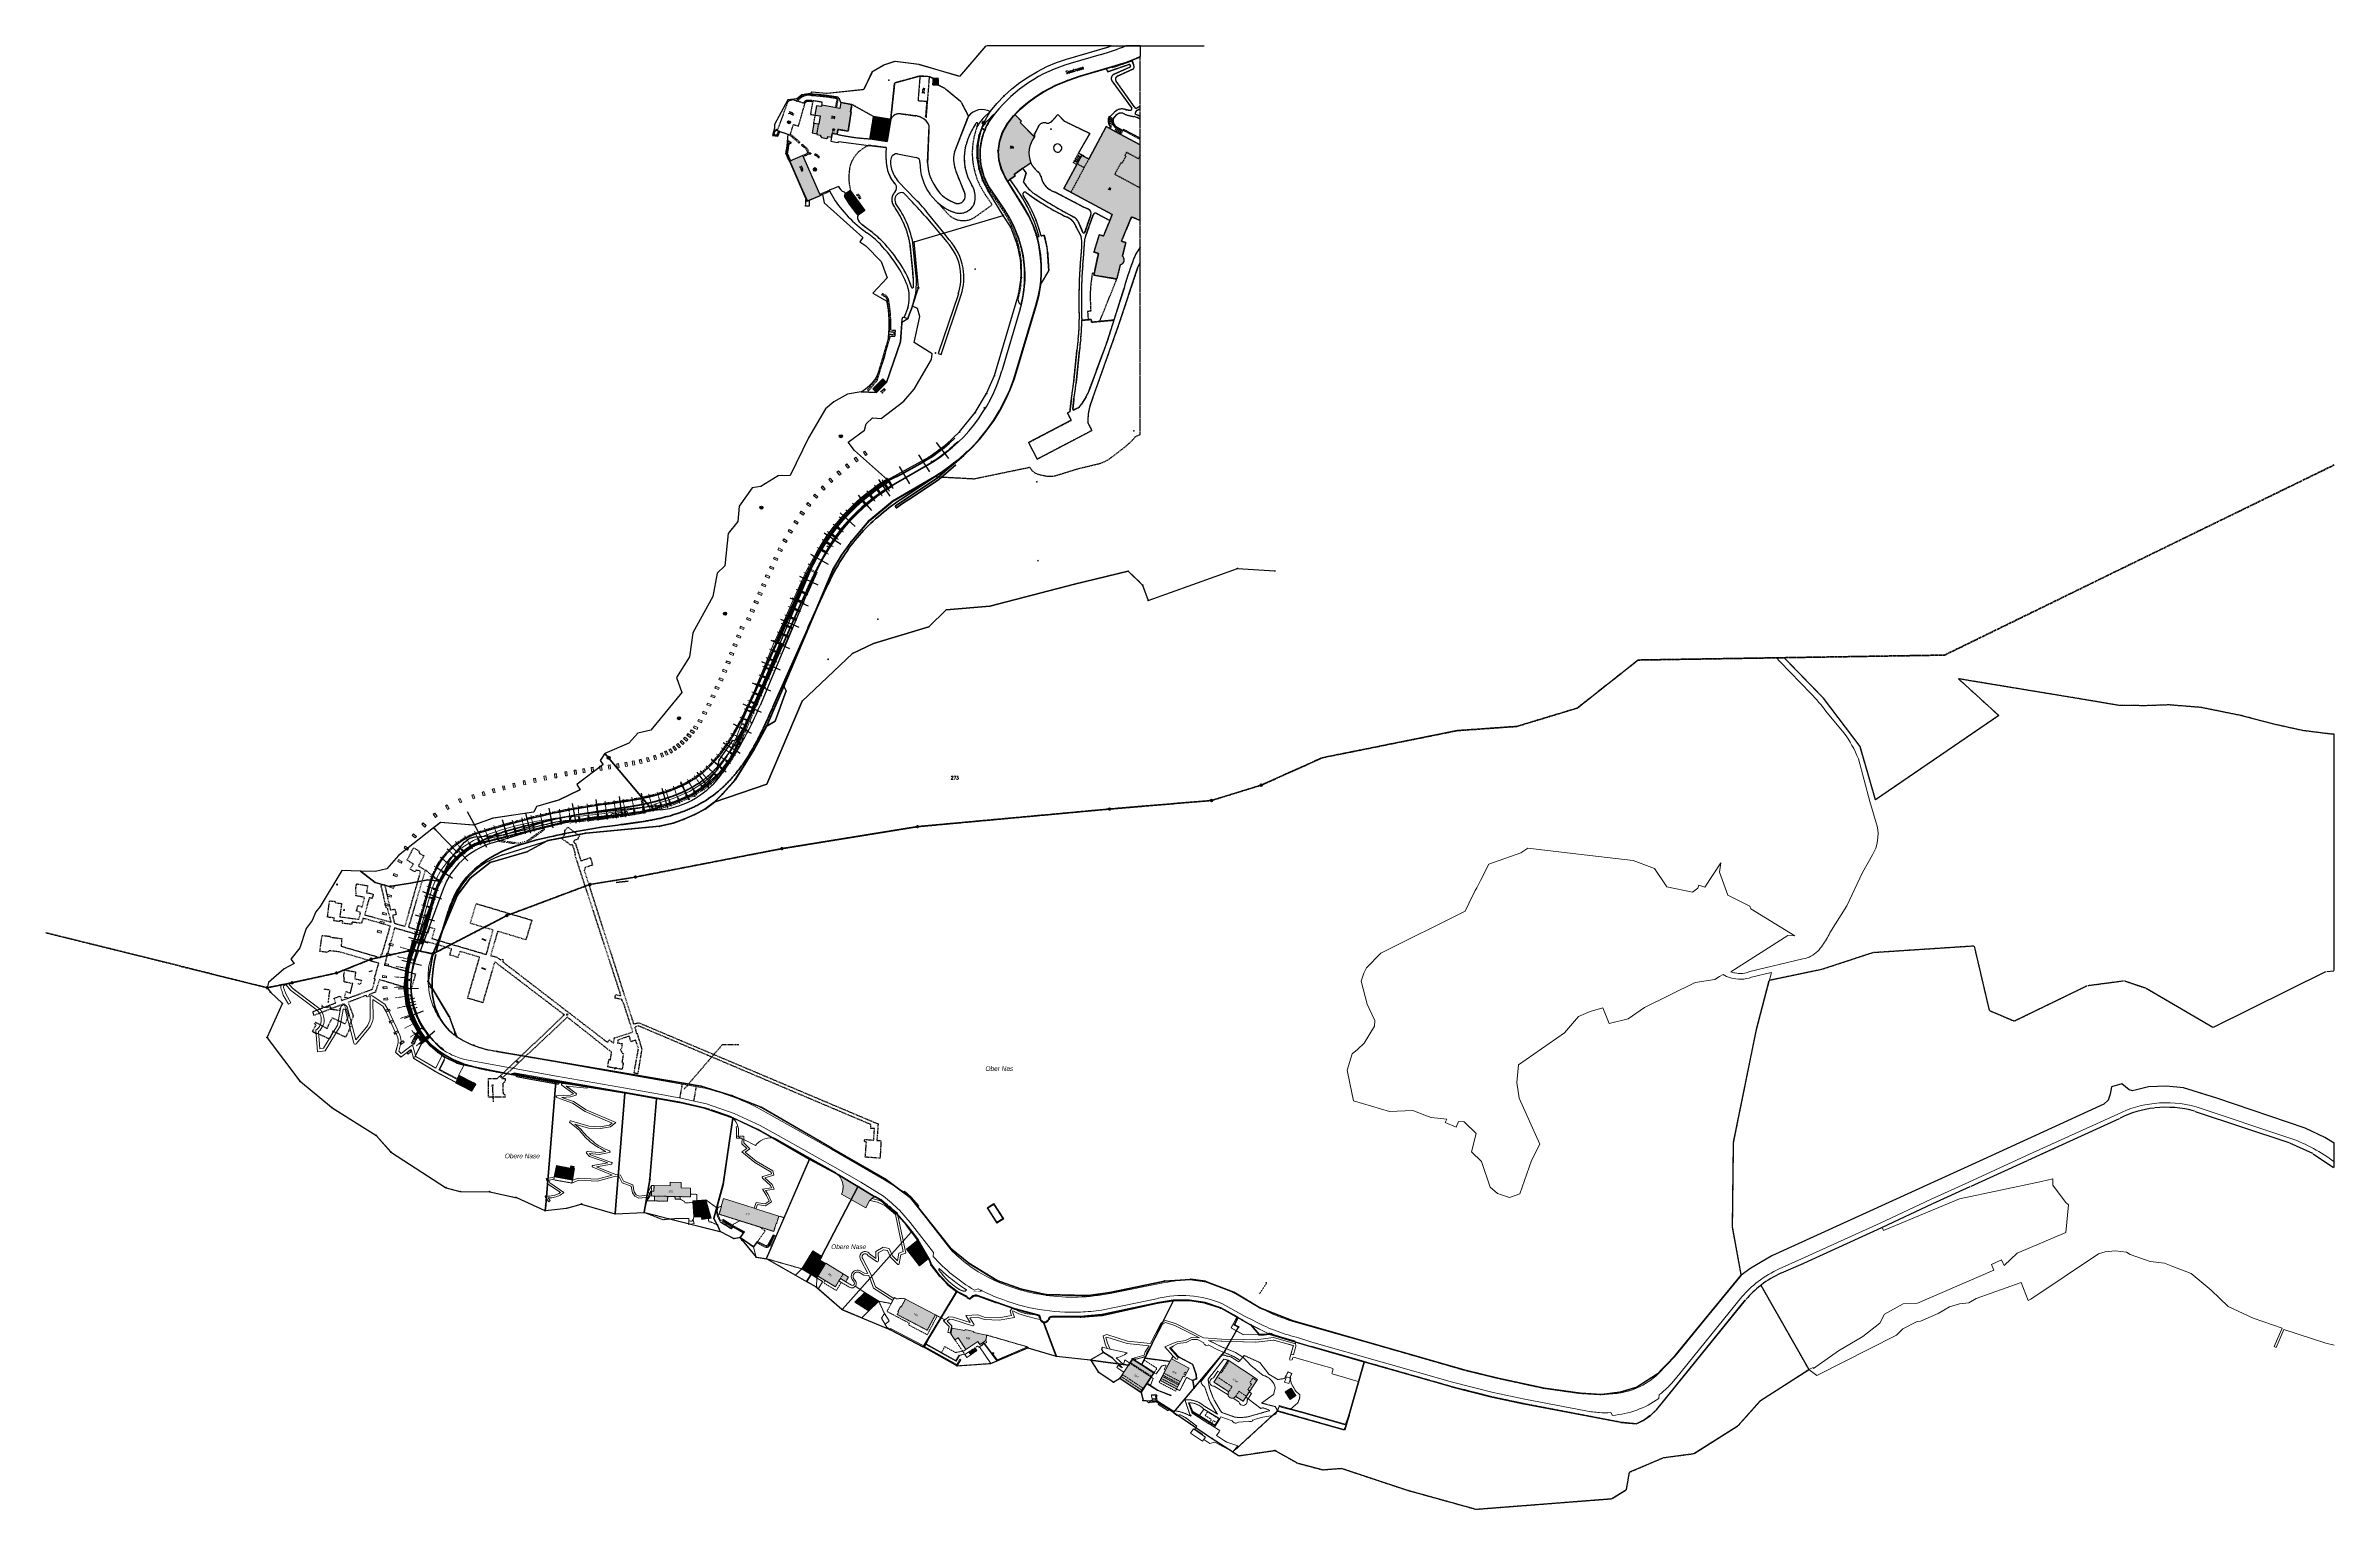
# Model space of a CAD drawing. Header units: metres. Extents: x 2678625 to 2679611, y 1205237 to 1205867.
import ezdxf

# ---------------------------------------------------------------- set-up
doc = ezdxf.new("R2010")
doc.units = ezdxf.units.M
for name, pattern in [('ACAD_ISO14W100_S12', [1.53, 0.6, -0.1, 0.6, -0.08, 0, -0.07, 0, -0.08]), ('ALL_S17', [0.1, 0, -0.1]), ('ALL_S31', [0.4, 0.25, -0.15]), ('ALL_S45', [0.46, 0.2, -0.13, 0, -0.13]), ('AUSGEZOGEN', [0]), ('GETRENNT2_S6', [0.8, 0.4, -0.2, 0, -0.2]), ('STRICHLINIE_S4', [0.1, 0, -0.1]), ('STRICHPUNKT2_S5', [1, 0.7, -0.15, 0, -0.15]), ('VERDECKT2_S2', [0.6, 0.4, -0.2])]:
    doc.linetypes.add(name, pattern=pattern)
for name, color, linetype, lineweight in [('BEFESTIGT_TROTTOIR__Z-CH_', 8, 'AUSGEZOGEN', 13), ('BOLZEN', 250, 'AUSGEZOGEN', 25), ('BRUECKE__PASSERELLE__LANDUNG', 8, 'AUSGEZOGEN', 13), ('DENKMAL__RUINE__ARCHAEOLOGIS', 8, 'AUSGEZOGEN', 13), ('FLURNAME', 8, 'AUSGEZOGEN', 13), ('GARTENANLAGEN', 8, 'STRICHLINIE_S4', 13), ('GEBAEUDE', 8, 'AUSGEZOGEN', 18), ('GEBAEUDENUMMER', 8, 'AUSGEZOGEN', 18), ('GEBAEUDETEIL', 8, 'STRICHLINIE_S4', 13), ('GESCHL_WALD', 8, 'AUSGEZOGEN', 13), ('GRABENPROFIL_AUSHUB', 1, 'AUSGEZOGEN', 35), ('GRABENPROFIL_AUSHUB_1', 1, 'AUSGEZOGEN', 35), ('HOEHENLINIE_2D', 8, 'AUSGEZOGEN', 13), ('HOHEITSGRENZPUNKT', 59, 'AUSGEZOGEN', 35), ('HOHEITSGRENZPUNKT_1', 59, 'AUSGEZOGEN', 35), ('KANTONSGRENZE', 59, 'AUSGEZOGEN', 50), ('KOMMENTAR_BODENBEDECKUNG', 8, 'AUSGEZOGEN', 13), ('KREUZ', 250, 'AUSGEZOGEN', 25), ('KREUZ_1', 250, 'AUSGEZOGEN', 25), ('KUNSTSTOFFGRENZZEICHEN', 250, 'AUSGEZOGEN', 25), ('LFP2_BEGEHBAR', 8, 'AUSGEZOGEN', 13), ('LFP3_BOLZEN', 8, 'AUSGEZOGEN', 13), ('LFP3_BOLZEN_1', 8, 'AUSGEZOGEN', 13), ('LFP3_NUMMER', 8, 'AUSGEZOGEN', 13), ('LFP3_NUMMER_1', 8, 'AUSGEZOGEN', 13), ('LFP3_STEIN', 8, 'AUSGEZOGEN', 13), ('LFP3_STEIN_1', 8, 'AUSGEZOGEN', 13), ('MARKSTEIN', 250, 'AUSGEZOGEN', 25), ('MARKSTEIN_1', 250, 'AUSGEZOGEN', 25), ('MAUER__SOCKEL__LAWINENVERBA', 8, 'AUSGEZOGEN', 13), ('OBJEKTNAME_BEFESTIGTE', 8, 'AUSGEZOGEN', 13), ('OBJEKTNAME_GEWAESSER', 171, 'STRICHPUNKT2_S5', 18), ('OFFENES_GEWAESSER', 8, 'AUSGEZOGEN', 13), ('OFFENES_GEWAESSER_1', 8, 'AUSGEZOGEN', 13), ('PARZELLE', 250, 'AUSGEZOGEN', 25), ('PARZELLE_1', 250, 'AUSGEZOGEN', 25), ('PARZELLENNUMMER_1', 250, 'AUSGEZOGEN', 25), ('QUERNEIGUNGSSYMBOL_TEXT', 1, 'AUSGEZOGEN', 18), ('ROHR', 250, 'AUSGEZOGEN', 25), ('SC_BEST__FUELLFLAECHE', 3, 'ALL_S45', 25), ('SC_BEST__SCHACHT', 3, 'AUSGEZOGEN', 25), ('SCHMALER_WEG', 8, 'AUSGEZOGEN', 13), ('SCHMALER_WEG_1', 8, 'AUSGEZOGEN', 13), ('SELBSTAENDIGES_RECHT', 8, 'STRICHLINIE_S4', 13), ('SELBSTAENDIGES_RECHT_1', 8, 'STRICHLINIE_S4', 13), ('Standard', 7, 'AUSGEZOGEN', 25), ('STRASSE__WEGE', 8, 'AUSGEZOGEN', 13), ('TEXT_VERT__TIEF-_UND_HOCHPUNKT', 1, 'AUSGEZOGEN', 18), ('TUNNEL__GALERIE__UNTERFUHRUN', 8, 'STRICHLINIE_S4', 13), ('UEBRIGE_BEFEST', 8, 'AUSGEZOGEN', 13), ('UNTERIR_GEBAEUDE__RESERVOIR', 8, 'STRICHLINIE_S4', 13), ('UNTERSTAND__Z-CH_', 8, 'AUSGEZOGEN', 13), ('UNVERSICHERTER_GRENZPUNKT', 250, 'AUSGEZOGEN', 25), ('WICHTIGE_TREPPE', 8, 'AUSGEZOGEN', 13)]:
    doc.layers.add(name, color=color, linetype=linetype, lineweight=lineweight)
for name, color, linetype in [('GM_QNEISYM_TEXT', 7, 'AUSGEZOGEN'), ('GM_TX_HO_A_GEOM', 1, 'AUSGEZOGEN'), ('MAST', 8, 'AUSGEZOGEN'), ('PROJ_WL_RW_SI', 7, 'AUSGEZOGEN'), ('SB_GEHWEG', 7, 'AUSGEZOGEN')]:
    doc.layers.add(name, color=color, linetype=linetype)
doc.styles.add('ARIAL', font='arial.ttf')
doc.styles.add('ROMANS', font='romans__.ttf')

# ---------------------------------------------------------------- blocks, each defined once
blk = doc.blocks.new('NSY160')
at = {"color": 0, "linetype": 'ByBlock', "lineweight": -2}
for p, q in [((-0.04, 0.04), (-0.01, 0.01)), ((0.04, 0.04), (0.01, 0.01)), ((-0.04, -0.04), (-0.01, -0.01)), ((0.04, -0.04), (0.01, -0.01))]:
    blk.add_line(p, q, dxfattribs=at)
for radius in [0.05, 0.0175]:
    blk.add_circle((0, 0), radius, dxfattribs=at)
blk = doc.blocks.new('NSY105')
at = {"color": 0, "linetype": 'ByBlock', "lineweight": -2}
for radius in [0.05, 0.025]:
    blk.add_circle((0, 0), radius, dxfattribs=at)
blk = doc.blocks.new('NSY101')
at = {"color": 0, "linetype": 'ByBlock', "lineweight": -2}
blk.add_circle((0, 0), 0.05, dxfattribs=at)
blk = doc.blocks.new('NSY115')
at = {"color": 0, "linetype": 'ByBlock', "lineweight": -2}
for p, q in [((-0.05, 0), (-0.02, 0)), ((0, 0.05), (0, 0.02)), ((0.05, 0), (0.02, 0)), ((0, -0.05), (0, -0.02))]:
    blk.add_line(p, q, dxfattribs=at)
blk.add_circle((0, 0), 0.02, dxfattribs=at)
blk = doc.blocks.new('COMPLEXOBJECT_0')
at = {"layer": 'UEBRIGE_BEFEST', "color": 8, "linetype": 'AUSGEZOGEN', "lineweight": 13, "transparency": 33554687}
for points in [[(49090.97, 45304.58), (49083.7, 45306.26), (49082.46, 45306.54), (49080.42, 45307.02), (49080.23, 45307.08), (49079.89, 45306.07), (49080.74, 45304.75), (49084.67, 45302.3), (49088.9, 45298.37), (49088.79, 45298.21), (49087.2, 45299.25), (49086.54, 45298.26)], [(49086.54, 45298.26), (49089.56, 45296.25), (49091.56, 45299.28), (49092.15, 45300.17), (49090.04, 45301.64), (49089.37, 45299.57), (49086.22, 45302.5)]]:
    blk.add_lwpolyline(points, dxfattribs=at)
for centre, radius, start, end in [((49085.07, 45311.59), 9.16, 277.20707, 292.31878), ((49085.05, 45311.64), 9.22, 292.30159, 309.93877)]:
    blk.add_arc(centre, radius, start, end, dxfattribs=at)
blk = doc.blocks.new('COMPLEXOBJECT_1')
at = {"layer": 'STRASSE__WEGE', "color": 8, "linetype": 'AUSGEZOGEN', "lineweight": 13, "transparency": 33554687}
for p, q in [((49047.72, 45321.47), (49044.77, 45322.26)), ((49052.33, 45320.85), (49048.06, 45321.4))]:
    blk.add_line(p, q, dxfattribs=at)
for points in [[(49044.77, 45322.26), (49042.05, 45323.65), (49041.43, 45323.86), (49040.6, 45322.62), (49041.2, 45320.66), (49035.78, 45319.69), (49029.8, 45319.89), (49026.76, 45320.96), (49021.49, 45320.65), (49023.41, 45317.63), (49016.09, 45320), (49014.19, 45320.12), (49012.54, 45318.81), (49011.93, 45318.33), (49014.38, 45315.94), (49013.83, 45313.39), (49014.81, 45313.18), (49015.48, 45316.27), (49013.44, 45318.25), (49014.51, 45319.1), (49015.9, 45319.01), (49024.42, 45316.25)], [(49024.99, 45317), (49023.25, 45319.75), (49026.61, 45319.95), (49029.61, 45318.9), (49035.84, 45318.69), (49042.49, 45319.87), (49041.69, 45322.46), (49041.82, 45322.64), (49044.31, 45321.37), (49047.64, 45320.45), (49052.12, 45319.31), (49053.54, 45318.95)]]:
    blk.add_lwpolyline(points, dxfattribs=at)
for centre, radius, start, end in [((49024.57, 45316.73), 0.5, 252.15165, 32.35474), ((49052.14, 45319.6), 1.28, 16.39234, 65.58756), ((49055.41, 45319.67), 2.01, 181.56523, 201.02991)]:
    blk.add_arc(centre, radius, start, end, dxfattribs=at)
blk = doc.blocks.new('COMPLEXOBJECT_2')
at = {"layer": 'GESCHL_WALD', "color": 8, "linetype": 'AUSGEZOGEN', "lineweight": 13, "transparency": 33554687}
for p, q in [((48984.87, 45370.39), (48982.38, 45371.75)), ((48981.09, 45371.06), (48983.88, 45370.34)), ((48983.88, 45370.34), (48985.9, 45369.49)), ((48985.9, 45369.49), (48984.87, 45370.39))]:
    blk.add_line(p, q, dxfattribs=at)
blk.add_arc((48986.77, 45364), 9.05, 121.23738, 128.80543, dxfattribs=at)
blk = doc.blocks.new('COMPLEXOBJECT_3')
at = {"layer": 'UEBRIGE_BEFEST', "color": 8, "linetype": 'AUSGEZOGEN', "lineweight": 13, "transparency": 33554687}
for p, q in [((48974.99, 45376.28), (48966.7, 45381.23)), ((48982.07, 45371.92), (48975.29, 45376.1))]:
    blk.add_line(p, q, dxfattribs=at)
blk.add_lwpolyline([(48968.02, 45372.96), (48978.53, 45367.09), (48980.07, 45370.08)], dxfattribs=at)
for centre, radius, start, end in [((48961.07, 45376.04), 7.61, 4.81069, 42.62998), ((48961.08, 45376.04), 7.6, 336.03662, 4.8142), ((48986.77, 45364), 9.05, 121.23738, 128.80543), ((48984.34, 45366.3), 5.71, 136.26671, 138.48995), ((48986.44, 45364.39), 8.55, 128.72324, 136.7281)]:
    blk.add_arc(centre, radius, start, end, dxfattribs=at)
blk = doc.blocks.new('COMPLEXOBJECT_4')
at = {"layer": 'GESCHL_WALD', "color": 8, "linetype": 'AUSGEZOGEN', "lineweight": 13, "transparency": 33554687}
blk.add_line((48973.93, 45333.26), (48978.07, 45330.62), dxfattribs=at)
blk.add_lwpolyline([(48978.07, 45330.62), (48984.04, 45326.81), (48989.38, 45325.87), (48990.1, 45327.17), (48981.78, 45332.4), (48979.8, 45337.86), (48977.65, 45338.1), (48975.43, 45339.3)], dxfattribs=at)
for centre, radius, start, end in [((48974.85, 45337.52), 1.87, 164.24723, 229.64554), ((48974.85, 45337.52), 1.87, 71.84664, 164.17331), ((48971.71, 45334.28), 2.65, 4.26193, 43.2418), ((48972.46, 45334.45), 1.9, 321.16657, 1.0392)]:
    blk.add_arc(centre, radius, start, end, dxfattribs=at)
blk = doc.blocks.new('COMPLEXOBJECT_5')
at = {"layer": 'GESCHL_WALD', "color": 8, "linetype": 'AUSGEZOGEN', "lineweight": 13, "transparency": 33554687}
for p, q in [((48758.04, 45437.97), (48754.2, 45452.39)), ((48764.49, 45444.26), (48759.08, 45437.74)), ((48776.03, 45434.23), (48777.07, 45438.04)), ((48778.16, 45432.01), (48776.11, 45433.94)), ((48782.51, 45435.12), (48778.43, 45432)), ((48783.69, 45431.63), (48782.7, 45435.06)), ((48792.58, 45426.1), (48783.89, 45431.37)), ((48801.7, 45421.11), (48792.8, 45425.75)), ((48808.52, 45417.38), (48801.94, 45420.8)), ((48805.29, 45428.4), (48803.25, 45424.35)), ((48803.55, 45424), (48809.16, 45421.11)), ((48825.55, 45424.55), (48805.54, 45428.52)), ((48809.47, 45420.95), (48810.39, 45420.47)), ((48825.91, 45424.47), (48825.89, 45424.48)), ((48845, 45421.31), (48827.97, 45424.64)), ((48854.58, 45419.77), (48845, 45421.31)), ((48810.46, 45420.24), (48808.77, 45417.45)), ((48847.83, 45420.55), (48854.58, 45419.77)), ((48855.21, 45400.43), (48851.05, 45403.77))]:
    blk.add_line(p, q, dxfattribs=at)
for points in [[(48726.79, 45463.06), (48720.73, 45461.83), (48722.06, 45459.95), (48727.22, 45455.04), (48720.63, 45440.38), (48734.91, 45421.51), (48748.46, 45410.27), (48767.65, 45398.18), (48773.99, 45390.98), (48797.56, 45375.73), (48803.81, 45374.08), (48816.4, 45374.01), (48827.81, 45371.53), (48840.43, 45365.86), (48849.67, 45366.9), (48856.02, 45368.67), (48870.51, 45364.47), (48883, 45365.04), (48884.19, 45370.09), (48884.86, 45371.71), (48880.79, 45371.22), (48878.95, 45372.08), (48877.98, 45373.56), (48877.46, 45376.33), (48873.56, 45377.83), (48872.32, 45380.42), (48870.63, 45380.67), (48862.88, 45378.57), (48854.83, 45379.02), (48851.89, 45377.72), (48844.09, 45379.13), (48843.65, 45379.27), (48841.94, 45379.02), (48842.35, 45377.8), (48848.43, 45373.6)], [(48728, 45461.21), (48728.69, 45459.17), (48730.89, 45455.32), (48729.84, 45454.73), (48727.59, 45458.67), (48726.93, 45460.62)], [(48742.14, 45452.11), (48730.76, 45460.71), (48728.81, 45463.02)], [(48753.42, 45452.4), (48752.11, 45445.22), (48745.7, 45434.67), (48742.33, 45434.18), (48741.57, 45443.53)], [(48776.63, 45441.03), (48774.97, 45444.74), (48771.86, 45451.42), (48770.48, 45453.92), (48766.17, 45456.75), (48766.26, 45448.44)], [(48851.42, 45404.46), (48859.2, 45402.15), (48864.12, 45401.97), (48868.12, 45402.62), (48869.25, 45403.56), (48857.67, 45408.6), (48852.17, 45412.12), (48845.34, 45414.51)], [(48845.45, 45415.29), (48851.1, 45415.59), (48852.59, 45416.12), (48847.53, 45419.83)], [(48858.57, 45391.31), (48863.66, 45390.86), (48866.48, 45391.37)], [(48847.03, 45373.6), (48841.68, 45377.29), (48840.88, 45379.68), (48843.52, 45380.06), (48844.32, 45380.41), (48845.21, 45385.26), (48851.2, 45384.19), (48851.37, 45385.15), (48852.89, 45384.88), (48852.74, 45384.01), (48853.01, 45383.96), (48852.12, 45379), (48854.71, 45379.83), (48862.8, 45379.37), (48869.27, 45381.13), (48860.87, 45384.5)], [(48860.95, 45385.27), (48867.3, 45386.4), (48859.49, 45389.22), (48858.23, 45390.64)], [(48841.66, 45371.33), (48842.58, 45370.17), (48841.95, 45369.68), (48840.48, 45371.54)]]:
    blk.add_lwpolyline(points, dxfattribs=at)
for centre, radius, start, end in [((48728.77, 45461.95), 2.27, 150.86174, 215.90981), ((48728.77, 45461.95), 1.07, 143.24413, 223.63968), ((48728.77, 45461.95), 1.07, 87.70216, 143.26415), ((48738.59, 45448.04), 5.4, 8.10934, 48.92701), ((48753.8, 45452.09), 0.5, 37.45067, 140.64939), ((48738.58, 45448.04), 5.41, 303.53133, 8.1595), ((48756.39, 45450.15), 10.02, 323.95316, 350.18264), ((48772.35, 45438.88), 4.79, 349.95955, 26.68168), ((48758.62, 45438.12), 0.6, 194.88097, 320.32937), ((48827.13, 45423.18), 1.64, 103.42306, 123.66383), ((48827.13, 45423.18), 1.64, 72.14743, 91.16993), ((48845.47, 45414.89), 0.4, 93.0061, 250.73369), ((48847.77, 45420.15), 0.4, 80.52011, 233.46958), ((48851.3, 45404.08), 0.4, 73.62476, 231.08945), ((48877.3, 45416.36), 27.23, 215.81044, 231.96579), ((48858.53, 45390.91), 0.4, 84.97368, 221.41329), ((48877.38, 45416.47), 27.36, 231.96083, 246.52252), ((48861.02, 45384.88), 0.4, 100.05907, 248.14909), ((48840.79, 45371.79), 0.4, 83.89351, 218.38961), ((48841.87, 45381.89), 9.76, 263.91225, 280.7411), ((48841.87, 45381.86), 10.54, 268.86345, 280.75539), ((48841.87, 45381.92), 9.79, 280.69648, 301.77804), ((48841.88, 45381.92), 10.59, 280.68331, 308.24032)]:
    blk.add_arc(centre, radius, start, end, dxfattribs=at)
blk = doc.blocks.new('COMPLEXOBJECT_6')
at = {"layer": 'GESCHL_WALD', "color": 8, "linetype": 'AUSGEZOGEN', "lineweight": 13, "transparency": 33554687}
for p, q in [((48849.51, 45419.37), (48853.67, 45416.31)), ((48858.32, 45418.6), (48849.54, 45419.46)), ((48858.55, 45418.96), (48858.52, 45418.76)), ((48874.46, 45416.58), (48858.76, 45419.1)), ((48888.21, 45414.18), (48874.8, 45416.52)), ((48898.2, 45412.42), (48888.56, 45414.12)), ((48909.17, 45409.92), (48898.55, 45412.35)), ((48920.99, 45405.87), (48909.5, 45409.82))]:
    blk.add_line(p, q, dxfattribs=at)
for points in [[(48853.57, 45415.61), (48851.26, 45414.8), (48847.51, 45414.6), (48852.52, 45412.85), (48858.05, 45409.31), (48870.77, 45403.76), (48868.46, 45401.87), (48864.17, 45401.17), (48859.08, 45401.35), (48853.14, 45403.12), (48855.8, 45400.99)], [(48934.1, 45380.56), (48937.88, 45381.66), (48937.74, 45382.42), (48930.74, 45386.51), (48925.11, 45391.14), (48927.28, 45392.53), (48925.12, 45394.66), (48925.16, 45396.83), (48924.73, 45397.06), (48922.72, 45397.1), (48922.73, 45397.9), (48922.79, 45401.18), (48922.59, 45401.97), (48923.37, 45402.14)], [(48867.98, 45390.83), (48863.7, 45390.05), (48859.5, 45390.42), (48859.96, 45389.9), (48868.97, 45386.64)], [(48868.91, 45385.87), (48862.46, 45384.73), (48870.62, 45381.45), (48872.85, 45381.16), (48874.14, 45378.46), (48878.17, 45376.91), (48878.74, 45373.87), (48879.5, 45372.71), (48880.92, 45372.05), (48884.22, 45372.44), (48884.54, 45373.71), (48886.23, 45376.71), (48887.26, 45376.69), (48894.23, 45376.53), (48894.27, 45378.05), (48898.96, 45377.94), (48898.91, 45375.6), (48902.99, 45375.51), (48902.93, 45372.91), (48905.73, 45372.85), (48905.67, 45370.15), (48909.56, 45370.5), (48914.28, 45367.07), (48916.17, 45367.69), (48917.2, 45371), (48926.74, 45368.01), (48930.34, 45366.88), (48931.3, 45369.41), (48935.13, 45368.7), (48936.84, 45369.9), (48935.7, 45372.43), (48933.99, 45375.14), (48937.84, 45375.67), (48937.43, 45376.69), (48933.94, 45379.88)]]:
    blk.add_lwpolyline(points, dxfattribs=at)
for centre, radius, start, end in [((48853.44, 45415.99), 0.399, 289.29325, 53.78152), ((48915.44, 45399.85), 8.26, 16.07517, 44.96778), ((48877.32, 45416.39), 26.46, 215.60108, 231.96804), ((48877.39, 45416.49), 26.59, 231.96581, 249.42004), ((48867.91, 45391.22), 0.4, 280.14962, 69.74373), ((48868.84, 45386.27), 0.4, 279.99834, 70.20347), ((48934.21, 45380.17), 0.4, 106.1968, 227.80166)]:
    blk.add_arc(centre, radius, start, end, dxfattribs=at)
blk = doc.blocks.new('COMPLEXOBJECT_7')
at = {"layer": 'UEBRIGE_BEFEST', "color": 8, "linetype": 'AUSGEZOGEN', "lineweight": 13, "transparency": 33554687}
for p, q in [((48931.83, 45400.83), (48921.31, 45405.74)), ((48938.28, 45397.26), (48932.14, 45400.67))]:
    blk.add_line(p, q, dxfattribs=at)
blk.add_lwpolyline([(48923.42, 45397.73), (48924.73, 45397.06), (48925.16, 45396.83), (48925.96, 45396.43), (48930.96, 45393.86)], dxfattribs=at)
for centre, radius, start, end in [((48915.44, 45399.85), 8.26, 16.07517, 44.96778), ((48915.51, 45399.87), 8.18, 9.08726, 16.09464), ((48915.45, 45399.85), 8.24, 345.09738, 9.16782), ((48937.58, 45388.99), 8.22, 115.66245, 143.67971), ((48937.6, 45388.97), 8.25, 85.4436, 115.72203)]:
    blk.add_arc(centre, radius, start, end, dxfattribs=at)
blk = doc.blocks.new('COMPLEXOBJECT_9')
at = {"layer": 'STRASSE__WEGE', "color": 8, "linetype": 'AUSGEZOGEN', "lineweight": 13, "transparency": 33554687}
for points in [[(48930.34, 45366.88), (48931.11, 45366.64), (48931.81, 45368.5), (48935.31, 45367.85), (48937.84, 45369.62), (48936.41, 45372.81), (48935.33, 45374.52), (48938.96, 45375.02), (48938.11, 45377.16), (48935, 45379.99), (48938.79, 45381.09), (48938.46, 45382.93), (48931.2, 45387.17), (48926.47, 45391.06), (48928.55, 45392.4), (48925.93, 45394.99), (48925.96, 45396.43), (48925.16, 45396.83), (48925.12, 45394.66), (48927.28, 45392.53), (48925.11, 45391.14), (48930.74, 45386.51), (48937.74, 45382.42), (48937.88, 45381.66), (48934.1, 45380.56)], [(48933.94, 45379.88), (48937.43, 45376.69), (48937.84, 45375.67), (48933.99, 45375.14), (48935.7, 45372.43), (48936.84, 45369.9), (48935.13, 45368.7), (48931.3, 45369.41), (48930.34, 45366.88)]]:
    blk.add_lwpolyline(points, dxfattribs=at)
blk.add_arc((48934.21, 45380.17), 0.4, 106.1968, 227.80166, dxfattribs=at)
blk = doc.blocks.new('COMPLEXOBJECT_10')
at = {"layer": 'UEBRIGE_BEFEST', "color": 8, "linetype": 'AUSGEZOGEN', "lineweight": 13, "transparency": 33554687}
blk.add_line((48790.05, 45464.68), (48791.99, 45476.01), dxfattribs=at)
for centre, start, end in [((48815.99, 45466.64), 167.68153, 184.29561), ((48815.99, 45466.63), 157.86234, 167.66745)]:
    blk.add_arc(centre, 26.06, start, end, dxfattribs=at)
blk = doc.blocks.new('COMPLEXOBJECT_11')
at = {"layer": 'GESCHL_WALD', "color": 8, "linetype": 'AUSGEZOGEN', "lineweight": 13, "transparency": 33554687}
for p, q in [((48765.45, 45474.13), (48750.55, 45468.17)), ((48783.77, 45478.17), (48765.45, 45474.13)), ((48780.41, 45469.02), (48783.77, 45478.17)), ((48730.09, 45463.37), (48731.33, 45461.9)), ((48731.03, 45463.91), (48730.23, 45463.75)), ((48750.55, 45468.17), (48731.81, 45464.08)), ((48731.91, 45461.35), (48742.88, 45453.06)), ((48779.63, 45461.86), (48780.41, 45469.02)), ((48780.48, 45454.89), (48779.63, 45461.86)), ((48765.06, 45448.68), (48764.96, 45457.86)), ((48782.54, 45448.15), (48780.48, 45454.89)), ((48785.97, 45442.17), (48782.54, 45448.15)), ((48790.68, 45437.02), (48785.97, 45442.17)), ((48778.29, 45437.97), (48777.33, 45434.44)), ((48777.33, 45434.44), (48778.37, 45433.46)), ((48778.37, 45433.46), (48783.32, 45437.24)), ((48783.32, 45437.24), (48784.76, 45432.25)), ((48784.76, 45432.25), (48793.25, 45427.2)), ((48794.34, 45433.97), (48790.68, 45437.02)), ((48793.25, 45427.2), (48796, 45432.75)), ((48796, 45432.75), (48794.34, 45433.97))]:
    blk.add_line(p, q, dxfattribs=at)
for points in [[(48742.82, 45442.97), (48743.42, 45435.55), (48744.96, 45435.78), (48750.97, 45445.66), (48752.42, 45453.62)], [(48755.12, 45453.57), (48758.9, 45439.4), (48763.45, 45444.89)], [(48765.89, 45458.37), (48771.38, 45454.76), (48772.93, 45451.97), (48776.06, 45445.23), (48777.79, 45441.37)]]:
    blk.add_lwpolyline(points, dxfattribs=at)
for centre, radius, start, end in [((48738.58, 45448.04), 6.61, 8.17157, 49.40689), ((48753.76, 45452.96), 1.5, 24.37308, 153.63827), ((48765.56, 45457.86), 0.601, 56.97371, 180.46304), ((48738.58, 45448.04), 6.61, 309.88, 8.14337), ((48756.33, 45450.14), 8.84, 323.58128, 350.55058), ((48772.36, 45438.84), 6, 351.68209, 24.96035)]:
    blk.add_arc(centre, radius, start, end, dxfattribs=at)
blk = doc.blocks.new('COMPLEXOBJECT_12')
at = {"layer": 'UEBRIGE_BEFEST', "color": 8, "linetype": 'AUSGEZOGEN', "lineweight": 13, "transparency": 33554687}
for p, q in [((48783.64, 45477.79), (48780.55, 45469.4)), ((48780.37, 45468.63), (48779.68, 45462.25)), ((48779.68, 45461.46), (48780.43, 45455.28)), ((48780.6, 45454.5), (48782.42, 45448.53)), ((48782.74, 45447.8), (48785.77, 45442.52)), ((48786.24, 45441.87), (48790.41, 45437.32)), ((48790.99, 45436.77), (48794.2, 45434.09))]:
    blk.add_line(p, q, dxfattribs=at)
for centre, radius, start, end in [((48860.67, 45448.97), 82.26, 159.48928, 165.96777), ((48816.69, 45461.82), 36.51, 168.79333, 190.82897), ((48811.28, 45460.94), 31.04, 191.10654, 216.56666), ((48841.9, 45486.79), 71.08, 218.60034, 227.85464)]:
    blk.add_arc(centre, radius, start, end, dxfattribs=at)
blk = doc.blocks.new('COMPLEXOBJECT_13')
at = {"layer": 'STRASSE__WEGE', "color": 8, "linetype": 'AUSGEZOGEN', "lineweight": 13, "transparency": 33554687}
for p, q in [((48754.2, 45452.39), (48758.04, 45437.97)), ((48764.96, 45457.86), (48765.06, 45448.68)), ((48759.08, 45437.74), (48764.49, 45444.26))]:
    blk.add_line(p, q, dxfattribs=at)
for points in [[(48742.88, 45453.06), (48731.59, 45461.59), (48729.83, 45463.67), (48726.79, 45463.06)], [(48726.93, 45460.62), (48727.59, 45458.67), (48729.84, 45454.73), (48730.89, 45455.32), (48728.69, 45459.17), (48728, 45461.21)], [(48728.81, 45463.02), (48730.76, 45460.71), (48742.14, 45452.11)], [(48741.57, 45443.53), (48742.33, 45434.18), (48745.7, 45434.67), (48752.11, 45445.22), (48753.42, 45452.4)], [(48752.42, 45453.62), (48750.97, 45445.66), (48744.96, 45435.78), (48743.42, 45435.55), (48742.82, 45442.97)], [(48763.45, 45444.89), (48758.9, 45439.4), (48755.12, 45453.57)], [(48777.79, 45441.37), (48776.06, 45445.23), (48772.93, 45451.97), (48771.38, 45454.76), (48765.89, 45458.37)], [(48766.26, 45448.44), (48766.17, 45456.75), (48770.48, 45453.92), (48771.86, 45451.42), (48774.97, 45444.74), (48776.63, 45441.03)], [(48777.07, 45438.04), (48775.98, 45434.06), (48778.29, 45431.89), (48782.65, 45435.22), (48783.74, 45431.46), (48792.73, 45426.01), (48792.64, 45425.83)], [(48792.64, 45425.83), (48801.85, 45421.03), (48801.94, 45421.21), (48802.54, 45422.38), (48794.62, 45426.49), (48796.79, 45430.84), (48797.29, 45431.86), (48797.07, 45431.96), (48796, 45432.75), (48793.25, 45427.2), (48784.76, 45432.25), (48783.32, 45437.24), (48778.37, 45433.46), (48777.33, 45434.44), (48778.29, 45437.97)]]:
    blk.add_lwpolyline(points, dxfattribs=at)
for centre, radius, start, end in [((48728.77, 45461.95), 2.27, 150.86174, 215.90981), ((48728.77, 45461.95), 1.07, 143.24413, 223.63968), ((48728.77, 45461.95), 1.07, 87.70216, 143.26415), ((48738.59, 45448.04), 5.4, 8.10934, 48.92701), ((48738.58, 45448.04), 6.61, 8.17157, 49.40689), ((48753.76, 45452.96), 1.5, 24.37308, 153.63827), ((48753.8, 45452.09), 0.5, 37.45067, 140.64939), ((48765.56, 45457.86), 0.601, 56.97371, 180.46304), ((48738.58, 45448.04), 5.41, 303.53133, 8.1595), ((48738.58, 45448.04), 6.61, 309.88, 8.14337), ((48756.33, 45450.14), 8.84, 323.58128, 350.55058), ((48756.39, 45450.15), 10.02, 323.95316, 350.18264), ((48772.35, 45438.88), 4.79, 349.95955, 26.68168), ((48772.36, 45438.84), 6, 351.68209, 24.96035), ((48758.62, 45438.12), 0.6, 194.88097, 320.32937)]:
    blk.add_arc(centre, radius, start, end, dxfattribs=at)
blk = doc.blocks.new('COMPLEXOBJECT_14')
at = {"layer": 'STRASSE__WEGE', "color": 8, "linetype": 'AUSGEZOGEN', "lineweight": 13, "transparency": 33554687}
blk.add_line((48851.05, 45403.77), (48855.21, 45400.43), dxfattribs=at)
for points in [[(48845.34, 45414.51), (48852.17, 45412.12), (48857.67, 45408.6), (48869.25, 45403.56), (48868.12, 45402.62), (48864.12, 45401.97), (48859.2, 45402.15), (48851.42, 45404.46)], [(48847.53, 45419.83), (48852.59, 45416.12), (48851.1, 45415.59), (48845.45, 45415.29)], [(48855.8, 45400.99), (48853.14, 45403.12), (48859.08, 45401.35), (48864.17, 45401.17), (48868.46, 45401.87), (48870.77, 45403.76), (48858.05, 45409.31), (48852.52, 45412.85), (48847.51, 45414.6), (48851.26, 45414.8), (48853.57, 45415.61)], [(48858.49, 45418.58), (48858.59, 45419.13), (48858.63, 45419.37), (48857.84, 45419.51), (48857.79, 45419.25), (48854.58, 45419.77), (48847.83, 45420.55)], [(48853.67, 45416.31), (48849.37, 45419.47), (48858.49, 45418.58)], [(48866.48, 45391.37), (48863.66, 45390.86), (48858.57, 45391.31)], [(48860.87, 45384.5), (48869.27, 45381.13), (48862.8, 45379.37), (48854.71, 45379.83), (48852.12, 45379), (48844.32, 45380.41), (48843.52, 45380.06), (48840.88, 45379.68), (48841.68, 45377.29), (48847.03, 45373.6)], [(48848.43, 45373.6), (48842.35, 45377.8), (48841.94, 45379.02), (48843.65, 45379.27), (48844.09, 45379.13), (48851.89, 45377.72), (48854.83, 45379.02), (48862.88, 45378.57), (48870.63, 45380.67), (48872.32, 45380.42), (48873.56, 45377.83), (48877.46, 45376.33), (48877.98, 45373.56), (48878.95, 45372.08), (48880.79, 45371.22), (48884.86, 45371.71), (48885.31, 45373.51), (48884.54, 45373.71), (48884.22, 45372.44), (48880.92, 45372.05), (48879.5, 45372.71), (48878.74, 45373.87), (48878.17, 45376.91), (48874.14, 45378.46), (48872.85, 45381.16), (48870.62, 45381.45), (48862.46, 45384.73), (48868.91, 45385.87)], [(48858.23, 45390.64), (48859.49, 45389.22), (48867.3, 45386.4), (48860.95, 45385.27)], [(48868.97, 45386.64), (48859.96, 45389.9), (48859.5, 45390.42), (48863.7, 45390.05), (48867.98, 45390.83)], [(48840.48, 45371.54), (48841.95, 45369.68), (48842.58, 45370.17), (48841.66, 45371.33)]]:
    blk.add_lwpolyline(points, dxfattribs=at)
for centre, radius, start, end in [((48845.47, 45414.89), 0.4, 93.0061, 250.73369), ((48847.77, 45420.15), 0.4, 80.52011, 233.46958), ((48853.44, 45415.99), 0.399, 289.29325, 53.78152), ((48851.3, 45404.08), 0.4, 73.62476, 231.08945), ((48877.3, 45416.36), 27.23, 215.81044, 231.96579), ((48877.32, 45416.39), 26.46, 215.60108, 231.96804), ((48858.53, 45390.91), 0.4, 84.97368, 221.41329), ((48877.38, 45416.47), 27.36, 231.96083, 246.52252), ((48877.39, 45416.49), 26.59, 231.96581, 249.42004), ((48867.91, 45391.22), 0.4, 280.14962, 69.74373), ((48861.02, 45384.88), 0.4, 100.05907, 248.14909), ((48868.84, 45386.27), 0.4, 279.99834, 70.20347), ((48840.79, 45371.79), 0.4, 83.89351, 218.38961), ((48841.87, 45381.89), 9.76, 263.91225, 280.7411), ((48841.87, 45381.86), 10.54, 268.86345, 280.75539), ((48841.87, 45381.92), 9.79, 280.69648, 301.77804), ((48841.88, 45381.92), 10.59, 280.68331, 308.24032)]:
    blk.add_arc(centre, radius, start, end, dxfattribs=at)
blk = doc.blocks.new('COMPLEXOBJECT_15')
at = {"layer": 'STRASSE__WEGE', "color": 8, "linetype": 'AUSGEZOGEN', "lineweight": 13, "transparency": 33554687}
blk.add_line((48979.32, 45346.54), (48983.09, 45343.89), dxfattribs=at)
for points in [[(48980.22, 45370.25), (48983.49, 45369.42), (48986.7, 45368.07), (48991.18, 45364.23), (48994.52, 45348.23), (48992.64, 45347.5), (48992.07, 45344.16), (48989.89, 45346.34), (48988.47, 45349.53), (48985.93, 45350.07), (48982.73, 45348.2), (48982.84, 45345.29), (48980.08, 45347.22)], [(48992.89, 45343.03), (48993.53, 45346.78), (48995.67, 45347.6), (48992.31, 45363.68), (48991.5, 45364.6), (48985.9, 45369.49), (48983.88, 45370.34), (48981.09, 45371.06)], [(48976.37, 45344.58), (48979.36, 45338.71), (48977.89, 45338.87), (48975.75, 45340.03)], [(48981.78, 45332.4), (48990.1, 45327.17), (48990.56, 45328.05), (48982.6, 45333.06), (48980.63, 45338.42), (48977.21, 45345.14)], [(48983.88, 45344.32), (48983.75, 45347.64), (48986.1, 45349.01), (48987.77, 45348.66), (48989.05, 45345.77), (48992.04, 45342.76)], [(48972.28, 45333.75), (48969.82, 45335.25), (48967.51, 45336.65), (48966.85, 45335.57), (48967.89, 45334.93), (48971.66, 45332.72)], [(48975.43, 45339.3), (48977.65, 45338.1), (48979.8, 45337.86), (48981.78, 45332.4)]]:
    blk.add_lwpolyline(points, dxfattribs=at)
for centre, radius, start, end in [((48986.44, 45364.39), 8.55, 128.72324, 136.7281), ((48978.17, 45345.99), 2.29, 139.27469, 218.16084), ((48978.16, 45346), 2.28, 32.48057, 139.21661), ((48978.16, 45345.99), 1.28, 139.24353, 221.8394), ((48978.16, 45346), 1.28, 24.94022, 139.25863), ((48983.38, 45344.3), 0.5, 235.13928, 1.99989), ((48992.4, 45343.12), 0.5, 224.85444, 350.38437), ((48972.45, 45334.45), 1.9, 245.20864, 321.18823), ((48974.85, 45337.52), 2.67, 164.17394, 227.49201), ((48974.85, 45337.52), 2.67, 70.15883, 164.1921), ((48972.75, 45334.39), 0.8, 233.80317, 3.67642), ((48974.85, 45337.52), 1.87, 164.24723, 229.64554), ((48974.85, 45337.52), 1.87, 71.84664, 164.17331), ((48971.72, 45334.28), 1.84, 5.19186, 43.8669), ((48971.71, 45334.28), 2.65, 4.26193, 43.2418), ((48972.46, 45334.45), 1.9, 321.16657, 1.0392)]:
    blk.add_arc(centre, radius, start, end, dxfattribs=at)
blk = doc.blocks.new('COMPLEXOBJECT_16')
at = {"layer": 'GESCHL_WALD', "color": 8, "linetype": 'AUSGEZOGEN', "lineweight": 13, "transparency": 33554687}
for p, q in [((48983.09, 45343.89), (48979.32, 45346.54)), ((49024.66, 45328.9), (49023.97, 45328.25)), ((49034.53, 45326.29), (49026.62, 45329.14)), ((49041.43, 45323.86), (49034.53, 45326.29)), ((49040.6, 45322.62), (49041.43, 45323.86))]:
    blk.add_line(p, q, dxfattribs=at)
for points in [[(49021.85, 45328.83), (49017.61, 45330.98), (49013.81, 45333.88), (49010.33, 45337.56), (49006.64, 45342.39), (49005.52, 45345.19), (49001.6, 45342.04), (48995.97, 45349.29), (49000.89, 45353.12), (48998.15, 45356.74), (48996.09, 45359.42), (48992.31, 45363.68), (48995.67, 45347.6), (48993.53, 45346.78), (48992.89, 45343.03)], [(48977.21, 45345.14), (48980.63, 45338.42), (48982.6, 45333.06), (48990.56, 45328.05), (48990.75, 45328.41), (48991.72, 45327.89), (48994.95, 45328.04), (48995.5, 45327.75), (49008.42, 45320.97), (49009.21, 45320.56), (49012.54, 45318.81), (49014.19, 45320.12), (49016.09, 45320), (49023.41, 45317.63), (49021.49, 45320.65), (49026.76, 45320.96), (49029.8, 45319.89), (49035.78, 45319.69), (49041.2, 45320.66), (49040.6, 45322.62)], [(48992.04, 45342.76), (48989.05, 45345.77), (48987.77, 45348.66), (48986.1, 45349.01), (48983.75, 45347.64), (48983.88, 45344.32)]]:
    blk.add_lwpolyline(points, dxfattribs=at)
for centre, radius, start, end in [((48978.16, 45345.99), 1.28, 139.24353, 221.8394), ((48978.16, 45346), 1.28, 24.94022, 139.25863), ((48983.38, 45344.3), 0.5, 235.13928, 1.99989), ((48992.4, 45343.12), 0.5, 224.85444, 350.38437), ((49023.04, 45329), 1.2, 188.25921, 321.16659), ((49025.78, 45327.64), 1.7, 72.41773, 119.93177)]:
    blk.add_arc(centre, radius, start, end, dxfattribs=at)
blk = doc.blocks.new('COMPLEXOBJECT_17')
at = {"layer": 'GARTENANLAGEN', "color": 8, "linetype": 'STRICHLINIE_S4', "lineweight": 13, "transparency": 33554687}
for p, q in [((48957.83, 45337.67), (48957.35, 45336.88)), ((48957.35, 45336.88), (48959.91, 45335.31)), ((48965.34, 45333.09), (48957.83, 45337.67)), ((48959.91, 45335.31), (48958.04, 45332.23)), ((48958.04, 45332.23), (48968.29, 45323.27)), ((48966.85, 45335.57), (48965.34, 45333.09)), ((48967.89, 45334.93), (48966.85, 45335.57)), ((48971.66, 45332.72), (48967.89, 45334.93)), ((48978.07, 45330.62), (48973.93, 45333.26)), ((48968.29, 45323.27), (48976.69, 45319.75)), ((48973.77, 45326.43), (48978.07, 45330.62)), ((48979.71, 45322.65), (48973.77, 45326.43)), ((48976.69, 45319.75), (48979.71, 45322.65))]:
    blk.add_line(p, q, dxfattribs=at)
blk.add_arc((48972.45, 45334.45), 1.9, 245.20864, 321.18823, dxfattribs=at)
blk = doc.blocks.new('COMPLEXOBJECT_18')
at = {"layer": 'GESCHL_WALD', "color": 8, "linetype": 'AUSGEZOGEN', "lineweight": 13, "transparency": 33554687}
for p, q in [((48954.03, 45388.07), (48938.59, 45397.09)), ((48966.39, 45381.41), (48954.34, 45387.89)), ((48983.49, 45369.42), (48980.22, 45370.25))]:
    blk.add_line(p, q, dxfattribs=at)
for points in [[(48930.96, 45393.86), (48925.96, 45396.43), (48925.93, 45394.99), (48928.55, 45392.4), (48926.47, 45391.06), (48931.2, 45387.17), (48938.46, 45382.93), (48938.79, 45381.09), (48935, 45379.99), (48938.11, 45377.16), (48938.96, 45375.02), (48935.33, 45374.52), (48936.41, 45372.81), (48937.84, 45369.62), (48935.31, 45367.85), (48931.81, 45368.5), (48931.11, 45366.64), (48931.51, 45366.51), (48941.06, 45363.52), (48943.32, 45362.81), (48939.88, 45354.85), (48937.96, 45350.4), (48935.69, 45345.15), (48950.97, 45340.78), (48955.69, 45348.52), (48959.4, 45346.17), (48958.52, 45344.66), (48961.12, 45343.07), (48961.19, 45343.2), (48971.02, 45337.21), (48970.29, 45336.01), (48969.82, 45335.25), (48972.28, 45333.75)], [(48980.07, 45370.08), (48978.53, 45367.09), (48968.02, 45372.96)], [(48980.08, 45347.22), (48982.84, 45345.29), (48982.73, 45348.2), (48985.93, 45350.07), (48988.47, 45349.53), (48989.89, 45346.34), (48992.07, 45344.16), (48992.64, 45347.5), (48994.52, 45348.23), (48991.18, 45364.23), (48986.7, 45368.07), (48983.49, 45369.42)], [(48975.75, 45340.03), (48977.89, 45338.87), (48979.36, 45338.71), (48976.37, 45344.58)]]:
    blk.add_lwpolyline(points, dxfattribs=at)
for centre, radius, start, end in [((48937.58, 45388.99), 8.22, 115.66245, 143.67971), ((48937.6, 45388.97), 8.25, 85.4436, 115.72203), ((48961.07, 45376.04), 7.61, 4.81069, 42.62998), ((48961.08, 45376.04), 7.6, 336.03662, 4.8142), ((48984.34, 45366.3), 5.71, 136.26671, 138.48995), ((48978.17, 45345.99), 2.29, 139.27469, 218.16084), ((48978.16, 45346), 2.28, 32.48057, 139.21661), ((48974.85, 45337.52), 2.67, 164.17394, 227.49201), ((48974.85, 45337.52), 2.67, 70.15883, 164.1921), ((48972.75, 45334.39), 0.8, 233.80317, 3.67642), ((48971.72, 45334.28), 1.84, 5.19186, 43.8669)]:
    blk.add_arc(centre, radius, start, end, dxfattribs=at)
blk = doc.blocks.new('COMPLEXOBJECT_19')
at = {"layer": 'GEBAEUDE', "color": 8, "linetype": 'AUSGEZOGEN', "lineweight": 18, "transparency": 33554687}
for points in [[(49140.93, 45283.75), (49142.13, 45285.58), (49147.08, 45293.14), (49134.54, 45301.43), (49128.39, 45292.05), (49134.75, 45287.84)], [(49137.71, 45285.88), (49137.76, 45285.85), (49140.93, 45283.75)]]:
    blk.add_lwpolyline(points, dxfattribs=at)
for centre, radius, start, end in [((49136.21, 45286.84), 1.77, 145.60525, 236.624), ((49136.22, 45286.84), 1.78, 236.54187, 327.32177)]:
    blk.add_arc(centre, radius, start, end, dxfattribs=at)
blk = doc.blocks.new('COMPLEXOBJECT_20')
at = {"layer": 'GARTENANLAGEN', "color": 8, "linetype": 'STRICHLINIE_S4', "lineweight": 13, "transparency": 33554687}
for p, q in [((49132.59, 45301.85), (49125.83, 45293.23)), ((49125.83, 45293.23), (49126.12, 45291.3)), ((49128.39, 45292.05), (49134.54, 45301.43)), ((49134.54, 45301.43), (49132.59, 45301.85)), ((49126.12, 45291.3), (49126.47, 45289.43)), ((49126.47, 45289.43), (49127.95, 45285.49)), ((49127.95, 45285.49), (49128.55, 45284.14)), ((49134.75, 45287.84), (49128.39, 45292.05)), ((49128.55, 45284.14), (49131.2, 45279.67)), ((49137.76, 45285.85), (49137.71, 45285.88)), ((49140.93, 45283.75), (49137.76, 45285.85)), ((49142.13, 45285.58), (49140.93, 45283.75)), ((49143.09, 45284.85), (49142.13, 45285.58)), ((49148.57, 45280.68), (49143.09, 45284.85)), ((49131.2, 45279.67), (49131.72, 45278.96)), ((49131.72, 45278.96), (49137.3, 45276.97)), ((49137.3, 45276.97), (49137.46, 45276.95)), ((49145.09, 45277.65), (49152.38, 45279.72)), ((49149.6, 45280.93), (49148.57, 45280.68)), ((49151.91, 45280.11), (49149.6, 45280.93)), ((49152.38, 45279.72), (49151.91, 45280.11))]:
    blk.add_line(p, q, dxfattribs=at)
for centre, radius, start, end in [((49136.21, 45286.84), 1.77, 145.60525, 236.624), ((49136.22, 45286.84), 1.78, 236.54187, 327.32177), ((49139.77, 45293.55), 16.77, 262.07686, 288.47461)]:
    blk.add_arc(centre, radius, start, end, dxfattribs=at)
blk = doc.blocks.new('COMPLEXOBJECT_21')
at = {"layer": 'GESCHL_WALD', "color": 8, "linetype": 'AUSGEZOGEN', "lineweight": 13, "transparency": 33554687}
for points in [[(49092.15, 45300.17), (49093.36, 45301.99), (49094.3, 45302.41), (49098.34, 45303.59), (49098.73, 45304.99), (49100.46, 45307.65), (49091.01, 45308.67), (49082.23, 45311.42), (49081.83, 45311.27), (49082.54, 45308.71), (49083.7, 45306.26), (49090.97, 45304.58)], [(49086.22, 45302.5), (49089.37, 45299.57), (49090.04, 45301.64), (49092.15, 45300.17)]]:
    blk.add_lwpolyline(points, dxfattribs=at)
for centre, radius, start, end in [((49085.07, 45311.59), 9.16, 277.20707, 292.31878), ((49085.05, 45311.64), 9.22, 292.30159, 309.93877)]:
    blk.add_arc(centre, radius, start, end, dxfattribs=at)
blk = doc.blocks.new('COMPLEXOBJECT_22')
at = {"layer": 'GESCHL_WALD', "color": 8, "linetype": 'AUSGEZOGEN', "lineweight": 13, "transparency": 33554687}
for p, q in [((49104.6, 45326.08), (49080.41, 45320.74)), ((49110.73, 45327.06), (49104.95, 45326.14)), ((49117.64, 45327.16), (49111.08, 45327.09)), ((49124.31, 45326.15), (49117.99, 45327.13)), ((49131.12, 45323.93), (49124.65, 45326.07)), ((49138.13, 45320.08), (49131.44, 45323.79)), ((49070.77, 45319.96), (49058.63, 45320.06)), ((49080.06, 45320.69), (49071.12, 45319.97)), ((49135.85, 45315.51), (49138.2, 45319.84)), ((49140.86, 45312.55), (49135.92, 45315.27)), ((49147.73, 45312.37), (49141.19, 45312.47))]:
    blk.add_line(p, q, dxfattribs=at)
for points in [[(49053.54, 45318.95), (49052.12, 45319.31), (49047.64, 45320.45), (49044.31, 45321.37), (49041.82, 45322.64), (49041.69, 45322.46), (49042.49, 45319.87), (49035.84, 45318.69), (49029.61, 45318.9), (49026.61, 45319.95), (49023.25, 45319.75), (49024.99, 45317)], [(49024.42, 45316.25), (49015.9, 45319.01), (49014.51, 45319.1), (49013.44, 45318.25), (49015.48, 45316.27), (49015.57, 45315.28), (49021.14, 45314.16), (49021.22, 45314.59), (49025.05, 45313.82), (49024.96, 45313.39), (49030.53, 45312.26), (49048.12, 45307.15), (49048.28, 45306.78), (49060.45, 45303.19), (49075.23, 45301.54), (49080.74, 45304.75), (49079.89, 45306.07), (49080.23, 45307.08), (49080.42, 45307.02)], [(49080.42, 45307.02), (49082.46, 45306.54), (49081.6, 45308.36), (49080.63, 45311.87), (49082.2, 45312.48), (49091.22, 45309.66), (49101.03, 45308.59), (49105.66, 45317.58), (49107.45, 45318.52), (49111.82, 45317.19), (49123.87, 45311.14), (49131.72, 45310.57), (49140.95, 45310.35), (49146.43, 45310.16), (49154.08, 45311.15), (49163.55, 45308.52)], [(49163.3, 45309.36), (49157.15, 45311.2), (49153.48, 45312.44)]]:
    blk.add_lwpolyline(points, dxfattribs=at)
for centre, radius, start, end in [((49024.57, 45316.73), 0.5, 252.15165, 32.35474), ((49055.42, 45319.67), 2.02, 200.83908, 253.16408), ((49055.41, 45319.68), 2.02, 263.41101, 341.39993), ((49058.61, 45318.77), 1.3, 104.32476, 152.99485), ((49148.89, 45325.33), 13.01, 266.3865, 283.83054), ((49152.28, 45310.09), 2.63, 62.77321, 92.91247), ((49158.89, 45307.65), 4.73, 10.68651, 21.29424)]:
    blk.add_arc(centre, radius, start, end, dxfattribs=at)
blk = doc.blocks.new('COMPLEXOBJECT_23')
at = {"layer": 'UEBRIGE_BEFEST', "color": 8, "linetype": 'AUSGEZOGEN', "lineweight": 13, "transparency": 33554687}
for p, q in [((49138.28, 45319.99), (49135.77, 45315.35)), ((49135.77, 45315.35), (49141.01, 45312.47)), ((49138.66, 45319.78), (49138.28, 45319.99)), ((49139.51, 45319.31), (49138.78, 45319.71)), ((49140.56, 45318.72), (49139.63, 45319.24)), ((49144.24, 45316.67), (49140.68, 45318.65)), ((49141.01, 45312.47), (49147.73, 45312.37)), ((49152.01, 45312.75), (49144.36, 45316.6))]:
    blk.add_line(p, q, dxfattribs=at)
blk.add_arc((49148.89, 45325.33), 13.01, 266.3865, 283.83054, dxfattribs=at)
blk = doc.blocks.new('COMPLEXOBJECT_24')
at = {"layer": 'UEBRIGE_BEFEST', "color": 8, "linetype": 'AUSGEZOGEN', "lineweight": 13, "transparency": 33554687}
blk.add_line((49124.05, 45280.39), (49128.82, 45277.49), dxfattribs=at)
for points in [[(49138.89, 45300.81), (49136.01, 45302.7), (49135.14, 45303.05), (49134, 45303.14), (49133.09, 45303.55), (49132.21, 45303.6), (49131.73, 45303.63), (49122.71, 45292.19)], [(49150.38, 45294.67), (49149.64, 45294.82), (49144.32, 45299.21), (49142.8, 45300.74), (49140.88, 45302.68), (49139.32, 45301.01)], [(49115.89, 45284.4), (49118.04, 45277.99), (49118.51, 45277.68), (49118.37, 45277.35), (49116.15, 45278.44), (49113.93, 45279.19)], [(49123.35, 45269.29), (49124.09, 45268.78), (49124.75, 45268.34), (49124.08, 45267.36), (49126.66, 45265.59), (49128.79, 45266.14), (49136.51, 45261.97), (49138.71, 45264.61), (49134.82, 45265.79), (49133.95, 45266.14), (49132.45, 45266.98), (49129.49, 45268.97), (49130.58, 45270.61), (49130.92, 45271.14), (49129.46, 45272.08), (49128.55, 45272.64), (49127, 45273.6), (49126.19, 45274.1), (49118.82, 45278.79), (49118.89, 45279.04), (49117.48, 45283.12)], [(49124.36, 45290.08), (49126.19, 45284.77), (49126.86, 45283.27), (49129.62, 45278.62), (49129.9, 45278.23), (49123.96, 45281.85)], [(49155.65, 45280.04), (49154.73, 45281.46), (49148.93, 45282.99), (49154.08, 45286.73), (49154.81, 45289.55)], [(49111.55, 45279.64), (49111.09, 45278.98), (49112.88, 45277.76), (49113.83, 45277.94), (49116.06, 45276.73), (49120.98, 45273.02), (49120.61, 45272.48), (49120.11, 45271.74), (49123.31, 45269.58)], [(49128.82, 45277.49), (49130.85, 45276.25), (49131.38, 45277.1), (49136.27, 45275.27)], [(49138.93, 45274.79), (49140.94, 45274.89), (49143.08, 45275.25)], [(49145.2, 45275.69), (49146.65, 45276.22), (49149.47, 45276.98), (49153.7, 45277.69)]]:
    blk.add_lwpolyline(points, dxfattribs=at)
for centre, radius, start, end in [((49138.96, 45301.21), 0.414, 261.06156, 330.32584), ((49147.7, 45287.88), 7.3, 33.89841, 68.48508), ((49116.87, 45273.48), 10.96, 66.01121, 95.1359), ((49117.54, 45274.37), 8.75, 88.69957, 90.4356), ((49117.52, 45273.95), 9.17, 68.33554, 88.63422), ((49116.87, 45273.47), 10.98, 49.73077, 66.00834), ((49125.88, 45292.96), 3.25, 193.51052, 242.23571), ((49147.75, 45287.91), 7.25, 13.12031, 33.88732), ((49110.9, 45269.76), 9.9, 77.27402, 86.24607), ((49110.89, 45269.8), 9.87, 72.09687, 77.21024), ((49117.53, 45273.98), 9.14, 44.5377, 68.32682), ((49137.8, 45276.11), 1.74, 208.77814, 310.7407), ((49143.94, 45276.45), 1.47, 234.60584, 329.00213), ((49153.48, 45279.85), 2.17, 275.75296, 348.9283), ((49153.47, 45279.85), 2.19, 349.01403, 4.92056), ((49123.2, 45269.42), 0.201, 320.63328, 53.90846)]:
    blk.add_arc(centre, radius, start, end, dxfattribs=at)
blk = doc.blocks.new('COMPLEXOBJECT_25')
at = {"layer": 'UEBRIGE_BEFEST', "color": 8, "linetype": 'AUSGEZOGEN', "lineweight": 13, "transparency": 33554687}
for points in [[(49137.46, 45276.95), (49137.3, 45276.97), (49131.72, 45278.96), (49131.2, 45279.67), (49128.55, 45284.14), (49127.95, 45285.49), (49126.47, 45289.43), (49126.12, 45291.3), (49125.83, 45293.23), (49132.59, 45301.85)], [(49132.59, 45301.85), (49134.54, 45301.43), (49147.08, 45293.14), (49142.13, 45285.58), (49143.09, 45284.85), (49148.57, 45280.68), (49149.6, 45280.93), (49151.91, 45280.11), (49152.38, 45279.72), (49145.09, 45277.65)]]:
    blk.add_lwpolyline(points, dxfattribs=at)
blk.add_arc((49139.77, 45293.55), 16.77, 262.07686, 288.47461, dxfattribs=at)
blk = doc.blocks.new('COMPLEXOBJECT_26')
at = {"layer": 'GARTENANLAGEN', "color": 8, "linetype": 'STRICHLINIE_S4', "lineweight": 13, "transparency": 33554687}
for p, q in [((49117.48, 45283.12), (49118.89, 45279.04)), ((49118.89, 45279.04), (49118.82, 45278.79)), ((49118.82, 45278.79), (49126.19, 45274.1)), ((49128.82, 45277.49), (49124.05, 45280.39)), ((49126.19, 45274.1), (49127, 45273.6)), ((49127, 45273.6), (49128.55, 45272.64)), ((49128.55, 45272.64), (49130.85, 45276.25)), ((49130.85, 45276.25), (49128.82, 45277.49))]:
    blk.add_line(p, q, dxfattribs=at)
for centre, radius, start, end in [((49117.54, 45274.37), 8.75, 88.69957, 90.4356), ((49117.52, 45273.95), 9.17, 68.33554, 88.63422), ((49117.53, 45273.98), 9.14, 44.5377, 68.32682)]:
    blk.add_arc(centre, radius, start, end, dxfattribs=at)
blk = doc.blocks.new('COMPLEXOBJECT_27')
at = {"layer": 'GARTENANLAGEN', "color": 8, "linetype": 'STRICHLINIE_S4', "lineweight": 13, "transparency": 33554687}
for p, q in [((49132.74, 45304.82), (49131.73, 45303.63)), ((49131.73, 45303.63), (49132.21, 45303.6)), ((49132.21, 45303.6), (49133.09, 45303.55)), ((49137.01, 45302.98), (49132.74, 45304.82)), ((49133.09, 45303.55), (49134, 45303.14)), ((49134, 45303.14), (49135.14, 45303.05)), ((49135.14, 45303.05), (49136.01, 45302.7)), ((49136.01, 45302.7), (49138.89, 45300.81)), ((49139.21, 45301.54), (49137.01, 45302.98))]:
    blk.add_line(p, q, dxfattribs=at)
for centre, radius, start, end in [((49138.96, 45301.21), 0.414, 261.06156, 330.32584), ((49138.95, 45301.21), 0.416, 330.32317, 51.59166)]:
    blk.add_arc(centre, radius, start, end, dxfattribs=at)
blk = doc.blocks.new('COMPLEXOBJECT_28')
at = {"layer": 'GARTENANLAGEN', "color": 8, "linetype": 'STRICHLINIE_S4', "lineweight": 13, "transparency": 33554687}
for p, q in [((49141.46, 45303.47), (49140.88, 45302.68)), ((49140.88, 45302.68), (49142.8, 45300.74)), ((49148.08, 45300.44), (49141.46, 45303.47)), ((49142.8, 45300.74), (49144.32, 45299.21)), ((49144.32, 45299.21), (49149.64, 45294.82)), ((49152, 45295.43), (49148.08, 45300.44)), ((49149.64, 45294.82), (49150.38, 45294.67)), ((49155.91, 45293.09), (49152, 45295.43)), ((49158.79, 45293.57), (49155.91, 45293.09)), ((49160.31, 45296.37), (49158.79, 45293.57)), ((49161.86, 45295.69), (49160.31, 45296.37)), ((49161.13, 45293.79), (49161.86, 45295.69)), ((49161.75, 45291.28), (49161.13, 45293.79)), ((49154.08, 45286.73), (49148.93, 45282.99)), ((49148.93, 45282.99), (49154.73, 45281.46)), ((49154.81, 45289.55), (49154.08, 45286.73)), ((49161.22, 45280.18), (49164.46, 45283.08)), ((49163.53, 45288.22), (49161.75, 45291.28)), ((49165.43, 45286.53), (49163.53, 45288.22)), ((49164.46, 45283.08), (49165.29, 45285.01)), ((49165.29, 45285.01), (49165.43, 45286.53)), ((49154.73, 45281.46), (49155.65, 45280.04)), ((49155.61, 45279.43), (49155.79, 45279.59)), ((49155.79, 45279.59), (49156.41, 45281.56)), ((49156.41, 45281.56), (49161.22, 45280.18))]:
    blk.add_line(p, q, dxfattribs=at)
for centre, radius, start, end in [((49147.7, 45287.88), 7.3, 33.89841, 68.48508), ((49147.75, 45287.91), 7.25, 13.12031, 33.88732), ((49153.47, 45279.85), 2.19, 349.01403, 4.92056)]:
    blk.add_arc(centre, radius, start, end, dxfattribs=at)
blk = doc.blocks.new('COMPLEXOBJECT_29')
at = {"layer": 'GARTENANLAGEN', "color": 8, "linetype": 'STRICHLINIE_S4', "lineweight": 13, "transparency": 33554687}
for p, q in [((49098.91, 45303.03), (49094.5, 45301.74)), ((49098.78, 45302.23), (49098.81, 45302.5)), ((49098.81, 45302.5), (49098.91, 45303.03)), ((49122.71, 45292.19), (49131.73, 45303.63)), ((49131.73, 45303.63), (49127.52, 45298.63)), ((49094.3, 45302.41), (49093.36, 45301.99)), ((49093.36, 45301.99), (49097.25, 45299.47)), ((49094.5, 45301.74), (49094.3, 45302.41)), ((49097.25, 45299.47), (49102.58, 45296.01)), ((49102.58, 45296.01), (49098.08, 45289.24)), ((49098.99, 45302.2), (49098.78, 45302.23)), ((49104.88, 45301.42), (49098.99, 45302.2)), ((49105.07, 45301.4), (49104.88, 45301.42)), ((49109.4, 45300.83), (49105.07, 45301.4)), ((49105.2, 45292.77), (49109.4, 45300.83)), ((49112.32, 45289.05), (49105.2, 45292.77)), ((49116.61, 45294.04), (49113.64, 45288.36)), ((49116.79, 45293.95), (49116.61, 45294.04)), ((49118.85, 45292.87), (49116.79, 45293.95)), ((49119.2, 45292.69), (49118.85, 45292.87)), ((49119.66, 45289.31), (49119.2, 45292.69)), ((49127.52, 45298.63), (49119.66, 45289.31)), ((49098.08, 45289.24), (49097, 45287.62)), ((49097, 45287.62), (49097.88, 45284.1)), ((49097.88, 45284.1), (49101.14, 45283.9)), ((49101.14, 45283.9), (49101.25, 45284.02)), ((49101.25, 45284.02), (49101.79, 45284.09)), ((49101.79, 45284.09), (49101.82, 45283.86)), ((49101.82, 45283.86), (49103.51, 45283.75)), ((49103.51, 45283.75), (49104.78, 45282.96)), ((49104.78, 45282.96), (49109.01, 45280.3)), ((49113.64, 45288.36), (49112.32, 45289.05)), ((49118.04, 45277.99), (49115.89, 45284.4)), ((49126.19, 45284.77), (49124.36, 45290.08)), ((49126.86, 45283.27), (49126.19, 45284.77)), ((49129.62, 45278.62), (49126.86, 45283.27)), ((49109.01, 45280.3), (49111, 45279.04)), ((49111, 45279.04), (49111.09, 45278.98)), ((49111.09, 45278.98), (49111.55, 45279.64)), ((49113.93, 45279.19), (49116.15, 45278.44)), ((49116.15, 45278.44), (49118.37, 45277.35)), ((49118.51, 45277.68), (49118.04, 45277.99)), ((49118.37, 45277.35), (49118.51, 45277.68)), ((49123.96, 45281.85), (49129.9, 45278.23)), ((49129.9, 45278.23), (49129.62, 45278.62))]:
    blk.add_line(p, q, dxfattribs=at)
for centre, radius, start, end in [((49116.87, 45273.48), 10.96, 66.01121, 95.1359), ((49116.87, 45273.47), 10.98, 49.73077, 66.00834), ((49125.88, 45292.96), 3.25, 193.51052, 242.23571), ((49110.9, 45269.76), 9.9, 77.27402, 86.24607), ((49110.89, 45269.8), 9.87, 72.09687, 77.21024)]:
    blk.add_arc(centre, radius, start, end, dxfattribs=at)
blk = doc.blocks.new('COMPLEXOBJECT_30')
at = {"layer": 'GESCHL_WALD', "color": 8, "linetype": 'AUSGEZOGEN', "lineweight": 13, "transparency": 33554687}
for points in [[(49123.98, 45308.93), (49121.94, 45310), (49121.37, 45310.3), (49118.93, 45310.37), (49116.44, 45309.12), (49112.8, 45308.6), (49110.74, 45307.43), (49109.27, 45306.75), (49112.89, 45302.81), (49113.07, 45302.72), (49119.08, 45299.58), (49120.62, 45295.29), (49120.76, 45293.52), (49118.85, 45292.87), (49119.2, 45292.69), (49119.66, 45289.31), (49127.52, 45298.63)], [(49127.52, 45298.63), (49131.73, 45303.63), (49132.74, 45304.82), (49130.1, 45305.96), (49125.86, 45307.99)]]:
    blk.add_lwpolyline(points, dxfattribs=at)
blk.add_arc((49125.27, 45309.15), 1.31, 189.93637, 297.12791, dxfattribs=at)
blk = doc.blocks.new('COMPLEXOBJECT_31')
at = {"layer": 'STRASSE__WEGE', "color": 8, "linetype": 'AUSGEZOGEN', "lineweight": 13, "transparency": 33554687}
for points in [[(49163.55, 45308.52), (49154.08, 45311.15), (49146.43, 45310.16), (49140.95, 45310.35), (49131.72, 45310.57), (49123.87, 45311.14), (49111.82, 45317.19), (49107.45, 45318.52), (49105.66, 45317.58), (49101.03, 45308.59), (49091.22, 45309.66), (49082.2, 45312.48), (49080.63, 45311.87), (49081.6, 45308.36), (49082.46, 45306.54), (49083.7, 45306.26), (49082.54, 45308.71), (49081.83, 45311.27), (49082.23, 45311.42), (49091.01, 45308.67), (49100.46, 45307.65), (49098.73, 45304.99), (49098.34, 45303.59), (49094.3, 45302.41), (49094.5, 45301.74), (49098.91, 45303.03), (49099.41, 45304.8), (49101.55, 45307.87), (49106.25, 45316.99), (49107.53, 45317.66), (49111.52, 45316.44), (49122.21, 45311.08), (49118.75, 45311.17), (49116.2, 45309.89), (49112.57, 45309.37), (49110.23, 45308.53), (49107.22, 45307.14), (49110.71, 45303.33), (49110.89, 45303.14), (49111.97, 45301.97), (49112.52, 45301.68), (49113.07, 45302.72), (49112.89, 45302.81), (49109.27, 45306.75), (49110.74, 45307.43), (49112.8, 45308.6), (49116.44, 45309.12), (49118.93, 45310.37), (49121.37, 45310.3), (49121.94, 45310), (49123.98, 45308.93)], [(49125.86, 45307.99), (49130.1, 45305.96), (49132.74, 45304.82), (49137.01, 45302.98), (49139.21, 45301.54)], [(49139.32, 45301.01), (49140.88, 45302.68), (49137.68, 45304.73), (49131.82, 45307.18), (49126.39, 45309.8), (49126, 45309.98), (49131.67, 45309.57), (49140.92, 45309.35), (49146.48, 45309.15), (49154.01, 45310.13), (49162.59, 45307.76), (49161.52, 45304.08), (49162.68, 45303.75), (49163.42, 45306.32)]]:
    blk.add_lwpolyline(points, dxfattribs=at)
for centre, radius, start, end in [((49125.27, 45309.15), 1.31, 189.93637, 297.12791), ((49159, 45307.67), 4.63, 342.99844, 10.61599), ((49138.95, 45301.21), 0.416, 330.32317, 51.59166)]:
    blk.add_arc(centre, radius, start, end, dxfattribs=at)
blk = doc.blocks.new('COMPLEXOBJECT_32')
at = {"layer": 'GESCHL_WALD', "color": 8, "linetype": 'AUSGEZOGEN', "lineweight": 13, "transparency": 33554687}
for p, q in [((49484.77, 45378.43), (49449.38, 45370.95)), ((49489.57, 45379.53), (49484.77, 45378.43)), ((49489.68, 45376.86), (49489.57, 45379.53)), ((49495.14, 45369.52), (49489.68, 45376.86)), ((49449.38, 45370.95), (49416.68, 45357.32)), ((49496.41, 45368.3), (49495.14, 45369.52)), ((49495.24, 45356.45), (49496.41, 45368.3)), ((49416.09, 45358.59), (49382.21, 45343.21)), ((49416.68, 45357.32), (49416.09, 45358.59)), ((49474.28, 45347.48), (49495.24, 45356.45)), ((49382.21, 45343.21), (49372.81, 45339.05)), ((49463.16, 45342.62), (49467.55, 45344.68)), ((49464.29, 45340.19), (49463.16, 45342.62)), ((49467.55, 45344.68), (49468.27, 45343.14)), ((49468.27, 45343.14), (49468.73, 45342.16)), ((49468.73, 45342.16), (49474.28, 45347.48)), ((49431.37, 45325.97), (49464.29, 45340.19)), ((49357.14, 45327.24), (49319, 45280.17)), ((49417.19, 45321.3), (49425.17, 45325.74)), ((49425.17, 45325.74), (49431.37, 45325.97)), ((49407.82, 45311.66), (49415.19, 45317.43)), ((49415.19, 45317.43), (49417.19, 45321.3)), ((49126.16, 45309.91), (49126.23, 45309.88)), ((49131.49, 45309.58), (49126.18, 45309.97)), ((49126.54, 45309.72), (49131.66, 45307.26)), ((49140.75, 45309.36), (49131.84, 45309.57)), ((49131.98, 45307.12), (49137.68, 45304.73)), ((49146.3, 45309.16), (49141.1, 45309.34)), ((49153.83, 45310.11), (49146.65, 45309.18)), ((49162.42, 45307.81), (49154.18, 45310.09)), ((49160.87, 45301.87), (49161.47, 45303.92)), ((49161.57, 45304.25), (49162.54, 45307.6)), ((49162.36, 45302.65), (49162.04, 45301.53)), ((49176.53, 45298.76), (49162.58, 45302.77)), ((49386.58, 45297.83), (49397.4, 45305.48)), ((49397.4, 45305.48), (49407.82, 45311.66)), ((49161.82, 45301.41), (49160.98, 45301.65)), ((49179.55, 45297.89), (49176.87, 45298.66)), ((49179.12, 45295.74), (49179.67, 45297.67)), ((49190.46, 45292.31), (49179.24, 45295.52)), ((49193.01, 45300.61), (49190.67, 45292.43)), ((49230.44, 45290.1), (49193.23, 45300.73)), ((49363.65, 45283.98), (49384.59, 45297.46)), ((49384.59, 45297.46), (49386.36, 45298.27)), ((49386.36, 45298.27), (49386.58, 45297.83)), ((49248.03, 45285.62), (49230.77, 45290.01)), ((49261.61, 45282.74), (49248.37, 45285.54)), ((49354.18, 45273.27), (49363.65, 45283.98)), ((49130.85, 45276.25), (49128.55, 45272.64)), ((49131.38, 45277.1), (49130.85, 45276.25)), ((49136.27, 45275.27), (49131.38, 45277.1)), ((49303.36, 45274.72), (49261.96, 45282.67)), ((49310.04, 45274.02), (49303.7, 45274.67)), ((49313.48, 45275.63), (49310.37, 45274.08)), ((49316.28, 45277.59), (49313.78, 45275.81)), ((49318.76, 45279.92), (49316.55, 45277.81)), ((49335.07, 45261.22), (49354.18, 45273.27)), ((49128.55, 45272.64), (49129.46, 45272.08)), ((49129.46, 45272.08), (49130.92, 45271.14)), ((49130.58, 45270.61), (49129.49, 45268.97)), ((49129.49, 45268.97), (49132.45, 45266.98)), ((49130.92, 45271.14), (49130.58, 45270.61)), ((49132.45, 45266.98), (49133.95, 45266.14)), ((49133.95, 45266.14), (49134.82, 45265.79)), ((49134.82, 45265.79), (49138.71, 45264.61)), ((49138.71, 45264.61), (49136.51, 45261.97)), ((49136.51, 45261.97), (49139.09, 45260.31)), ((49139.09, 45260.31), (49154.59, 45262.6)), ((49154.59, 45262.6), (49164.41, 45257.09)), ((49164.41, 45257.09), (49175.09, 45254.27)), ((49175.09, 45254.27), (49183.35, 45254.89)), ((49183.35, 45254.89), (49210.99, 45245.67)), ((49306.02, 45245.78), (49307.32, 45253.25)), ((49307.32, 45253.25), (49321.96, 45259.48)), ((49321.96, 45259.48), (49335.07, 45261.22)), ((49210.99, 45245.67), (49241.29, 45237.27)), ((49299.76, 45241.82), (49306.02, 45245.78)), ((49241.29, 45237.27), (49299.76, 45241.82))]:
    blk.add_line(p, q, dxfattribs=at)
for points in [[(49137.68, 45304.73), (49140.88, 45302.68), (49141.46, 45303.47), (49148.08, 45300.44), (49152, 45295.43), (49155.91, 45293.09), (49158.79, 45293.57), (49160.31, 45296.37), (49161.86, 45295.69), (49161.13, 45293.79), (49161.75, 45291.28), (49163.53, 45288.22), (49165.43, 45286.53), (49165.29, 45285.01), (49164.46, 45283.08), (49161.22, 45280.18), (49156.41, 45281.56), (49155.79, 45279.59), (49155.61, 45279.43)], [(49143.08, 45275.25), (49140.94, 45274.89), (49138.93, 45274.79)], [(49153.7, 45277.69), (49149.47, 45276.98), (49146.65, 45276.22), (49145.2, 45275.69)]]:
    blk.add_lwpolyline(points, dxfattribs=at)
for centre, radius, start, end in [((49391.67, 45297.67), 45.47, 127.77777, 138.98018), ((49391.84, 45297.48), 45.72, 115.03112, 127.36217), ((49137.8, 45276.11), 1.74, 208.77814, 310.7407), ((49143.94, 45276.45), 1.47, 234.60584, 329.00213), ((49153.48, 45279.85), 2.17, 275.75296, 348.9283)]:
    blk.add_arc(centre, radius, start, end, dxfattribs=at)
blk = doc.blocks.new('COMPLEXOBJECT_33')
at = {"layer": 'GESCHL_WALD', "color": 8, "linetype": 'AUSGEZOGEN', "lineweight": 13, "transparency": 33554687}
for p, q in [((49311.02, 45602.93), (49284.87, 45582.24)), ((49370.67, 45603.89), (49311.02, 45602.93)), ((49372.02, 45602.27), (49370.67, 45603.89)), ((49385.43, 45588.5), (49372.02, 45602.27)), ((49284.87, 45582.24), (49258.83, 45574.34)), ((49399.68, 45571.65), (49391.93, 45580.93)), ((49233.19, 45572.53), (49175.08, 45560.86)), ((49258.83, 45574.34), (49233.19, 45572.53)), ((49175.08, 45560.86), (49148.75, 45549.05)), ((49148.75, 45549.05), (49127.35, 45542.45)), ((49127.35, 45542.45), (49083.44, 45538.77)), ((49000.72, 45531.18), (48942.35, 45521.71)), ((49083.44, 45538.77), (49000.72, 45531.18)), ((48942.35, 45521.71), (48879.28, 45509.5)), ((48879.28, 45509.5), (48859.71, 45506.34)), ((48859.71, 45506.34), (48823.9, 45492.9)), ((48823.9, 45492.9), (48792.06, 45476.4)), ((48792.06, 45476.4), (48790.05, 45464.68)), ((49359.2, 45468.75), (49382.01, 45474.28)), ((48792.59, 45460.22), (48797.27, 45452.43)), ((49368.36, 45468.4), (49359.93, 45466.36)), ((49361.88, 45443.25), (49367.56, 45465.05)), ((49367.59, 45465.19), (49368.42, 45468.35)), ((49352.14, 45395.15), (49361.88, 45443.25)), ((48819.71, 45434.41), (48907.4, 45419.5)), ((48907.74, 45419.41), (48920.75, 45415.39)), ((48921.08, 45415.28), (48933.16, 45410.47)), ((48933.48, 45410.31), (48963.71, 45392.83)), ((48964.01, 45392.65), (48986.6, 45379.59)), ((49351.7, 45358.83), (49352.14, 45395.15)), ((48986.89, 45379.39), (48991.62, 45375.88)), ((48991.91, 45375.68), (48994.68, 45373.91)), ((48994.96, 45373.71), (48997.55, 45371.48)), ((48997.79, 45371.23), (49000.67, 45367.62)), ((49000.89, 45367.35), (49015.08, 45349.53)), ((49355.44, 45338.1), (49351.7, 45358.83)), ((49015.33, 45349.29), (49022.71, 45343.31)), ((49023, 45343.11), (49034.94, 45335.81)), ((49035.26, 45335.66), (49045.29, 45332.11)), ((49083.77, 45330.62), (49106.94, 45335.49)), ((49107.29, 45335.54), (49118.05, 45336.24)), ((49118.39, 45336.23), (49124.65, 45335.33)), ((49327.04, 45303.17), (49355.44, 45338.1)), ((49045.62, 45332.02), (49055.87, 45329.71)), ((49056.21, 45329.67), (49074.21, 45329.25)), ((49074.56, 45329.27), (49083.42, 45330.56)), ((49148.36, 45323.93), (49162.28, 45318.5)), ((49162.61, 45318.38), (49236.44, 45297.16)), ((49319.59, 45295.42), (49327.04, 45303.17)), ((49236.78, 45297.07), (49250.5, 45293.73)), ((49250.84, 45293.65), (49270.4, 45289.42)), ((49270.74, 45289.36), (49275.69, 45288.67)), ((49276.04, 45288.62), (49286.03, 45287.23)), ((49286.38, 45287.19), (49295.04, 45286.7)), ((49295.39, 45286.71), (49296.43, 45286.83))]:
    blk.add_line(p, q, dxfattribs=at)
for points in [[(49413.93, 45531.37), (49410.86, 45542.05), (49405.93, 45560.39)], [(49347.61, 45467.5), (49346.14, 45466.61), (49344.05, 45465.33), (49335.55, 45464.07), (49313.85, 45453.38), (49306.81, 45448.42), (49298.57, 45446.39), (49295.91, 45453.17), (49290.33, 45451.66), (49285.37, 45449.42), (49279.39, 45442.4), (49259.5, 45428.59), (49258.84, 45421.03), (49259.83, 45414.29), (49268.7, 45394.41), (49265.09, 45387.5), (49260.16, 45373.04), (49255.72, 45371.56), (49250.46, 45373.2), (49247.33, 45376), (49243.55, 45387.01), (49239.28, 45391.12), (49241.25, 45399.01), (49236.16, 45404.1), (49233.74, 45404.21), (49232.64, 45401.72), (49227.97, 45403.79), (49228.61, 45405.23), (49221.94, 45405.88), (49219.22, 45406.97), (49214.09, 45408.97), (49203.99, 45408.46), (49188.45, 45413.13), (49186.87, 45420.8), (49185.74, 45426.29), (49187.94, 45433.33), (49190.24, 45435.2), (49190.37, 45435.33), (49193.04, 45438), (49197.54, 45445.22), (49197.71, 45447.68), (49195.29, 45452.93), (49194.43, 45454.78), (49191.81, 45464.68), (49192.87, 45468.14), (49194.07, 45470.45), (49200.29, 45476.67), (49236.53, 45494.79), (49238.13, 45498.06), (49240.6, 45503.07), (49240.9, 45503.65), (49241.54, 45504.86), (49243.13, 45507.95), (49246.74, 45515.02), (49260.56, 45519.94), (49263.53, 45521.98), (49290.22, 45518.76), (49308.93, 45516.64), (49318.09, 45513.18), (49323.34, 45505.3), (49334.43, 45503), (49336.73, 45504.73), (49337.12, 45505.95), (49339.83, 45505.17), (49346.64, 45515.57), (49346.12, 45511.6), (49349.73, 45501.74), (49359.15, 45497), (49359.51, 45495.8), (49378.59, 45484.11), (49375.46, 45484.26), (49352.6, 45469.71), (49350.96, 45468.67)], [(49393.61, 45485.49), (49400.9, 45497.08), (49407.65, 45511.4), (49411.98, 45519.05)]]:
    blk.add_lwpolyline(points, dxfattribs=at)
for centre, radius, start, end in [((49311.99, 45518.84), 101.23, 37.83882, 43.48956), ((49350.72, 45537.11), 59.92, 22.86013, 35.2007), ((49397.86, 45527.59), 16.5, 328.81543, 13.22068), ((49364.11, 45499.02), 32.45, 318.58268, 324.36558), ((49364.15, 45499.01), 32.42, 324.33941, 335.348), ((49380.05, 45486.09), 11.97, 279.40713, 314.4898), ((48819.18, 45464.96), 29.17, 181.23628, 184.9216), ((48786.11, 45455.56), 7.98, 35.78581, 59.86124), ((49354.94, 45479.74), 14.27, 239.0624, 253.08943), ((49354.97, 45479.8), 14.33, 253.05731, 290.26416), ((49354.94, 45479.68), 11.71, 250.16087, 258.87708), ((49354.97, 45479.81), 11.84, 258.83603, 290.94124), ((48764.31, 45432.68), 38.43, 25.78409, 30.92769), ((48763.4, 45432.22), 39.45, 18.99544, 25.81003), ((48793.36, 45441.9), 7.99, 356.94741, 23.29088), ((48821.97, 45466.78), 32.65, 230.80517, 232.6966), ((48825.27, 45477.01), 42.95, 237.93171, 248.41943), ((48825.34, 45477.2), 43.15, 248.90278, 262.04037), ((49093.82, 45241.44), 98.85, 64.19556, 71.61963), ((49093.67, 45241.27), 99.08, 56.71544, 64.16401), ((49299.92, 45315.67), 28.23, 292.44782, 314.1737), ((49297.41, 45320.23), 33.41, 268.31738, 293.44265)]:
    blk.add_arc(centre, radius, start, end, dxfattribs=at)
blk = doc.blocks.new('COMPLEXOBJECT_34')
at = {"layer": 'UEBRIGE_BEFEST', "color": 8, "linetype": 'AUSGEZOGEN', "lineweight": 13, "transparency": 33554687}
for p, q in [((49015.08, 45349.53), (49000.89, 45367.35)), ((49000.89, 45367.35), (49014.98, 45349.18)), ((49022.71, 45343.31), (49015.33, 45349.29)), ((49034.94, 45335.81), (49023, 45343.11)), ((49045.29, 45332.11), (49035.26, 45335.66)), ((49083.67, 45330.19), (49107.21, 45334.87)), ((49106.94, 45335.49), (49083.77, 45330.62)), ((49118.05, 45336.24), (49107.29, 45335.54)), ((49055.87, 45329.71), (49045.62, 45332.02)), ((49074.21, 45329.25), (49056.21, 45329.67)), ((49083.42, 45330.56), (49074.56, 45329.27))]:
    blk.add_line(p, q, dxfattribs=at)
for centre, radius, start, end in [((49059.3, 45391.8), 61.48, 223.87143, 233.14393), ((49059.37, 45391.89), 61.6, 233.14126, 246.60629), ((49067.52, 45410.22), 81.66, 246.46692, 261.89008), ((49125.21, 45236.53), 99.97, 94.10942, 100.37533), ((49067.47, 45410.27), 81.71, 261.93378, 281.4368)]:
    blk.add_arc(centre, radius, start, end, dxfattribs=at)
blk = doc.blocks.new('COMPLEXOBJECT_35')
at = {"layer": 'UEBRIGE_BEFEST', "color": 8, "linetype": 'AUSGEZOGEN', "lineweight": 13, "transparency": 33554687}
for points in [[(48991.76, 45375.77), (48986.75, 45379.5), (48963.86, 45392.74), (48933.33, 45410.4), (48920.91, 45415.34), (48907.57, 45419.47), (48819.53, 45434.44), (48907.44, 45418.9)], [(48932.93, 45409.59), (48963.62, 45392.32), (48986.5, 45379.12), (48991.76, 45375.77)]]:
    blk.add_lwpolyline(points, dxfattribs=at)
for centre, radius, start, end in [((48886.34, 45321.59), 99.57, 69.75461, 77.76748), ((48886.43, 45321.77), 99.37, 62.09969, 69.76874)]:
    blk.add_arc(centre, radius, start, end, dxfattribs=at)
blk = doc.blocks.new('COMPLEXOBJECT_36')
at = {"layer": 'UEBRIGE_BEFEST', "color": 8, "linetype": 'AUSGEZOGEN', "lineweight": 13, "transparency": 33554687}
blk.add_line((48797.27, 45452.43), (48792.59, 45460.22), dxfattribs=at)
for centre, radius, start, end in [((48786.11, 45455.56), 7.98, 35.78581, 59.86124), ((48820.03, 45465.02), 30.02, 184.88981, 195.17917), ((48820.01, 45465.02), 30, 195.19844, 207.53993), ((48821.35, 45465.93), 31.61, 207.87156, 218.05891), ((48764.31, 45432.68), 38.43, 25.78409, 30.92769), ((48821.19, 45465.81), 31.41, 218.07362, 230.79715), ((48763.4, 45432.22), 39.45, 18.99544, 25.81003), ((48793.36, 45441.9), 7.99, 356.94741, 23.29088)]:
    blk.add_arc(centre, radius, start, end, dxfattribs=at)
blk = doc.blocks.new('COMPLEXOBJECT_37')
at = {"layer": 'STRASSE__WEGE', "color": 8, "linetype": 'AUSGEZOGEN', "lineweight": 13, "transparency": 33554687}
for p, q in [((48791.85, 45476.45), (48785.96, 45477.7)), ((48907.44, 45418.9), (48819.71, 45434.41)), ((49551.41, 45410.57), (49592.18, 45396.97)), ((49025.23, 45331.6), (49026.84, 45332.18)), ((49107.21, 45334.87), (49083.67, 45330.19)), ((49124.65, 45335.33), (49118.39, 45336.23)), ((49079.89, 45322.98), (49104.4, 45328.08)), ((49327.12, 45293.37), (49355.72, 45328.66)), ((49319.98, 45284.94), (49320.17, 45286.61)), ((49299.23, 45278.86), (49299.94, 45277.69))]:
    blk.add_line(p, q, dxfattribs=at)
for points in [[(48805.62, 45430.95), (48845.21, 45423.76), (48874.98, 45418.53), (48888.73, 45416.12), (48898.82, 45414.34), (48909.89, 45411.8), (48921.8, 45407.7), (48932.9, 45402.53), (48939.4, 45398.93), (48955.31, 45389.98), (48967.54, 45383.06), (48976.27, 45378.08), (48986.02, 45372.04)], [(49610.8, 45386.79), (49610.8, 45394.92), (49606.8, 45397.31), (49598.25, 45401.29), (49560.28, 45414.24), (49555.31, 45415.76), (49545.84, 45418.67), (49538.54, 45419.46), (49530.89, 45419.12), (49523.95, 45417.39), (49522.54, 45417.85), (49519.41, 45420.42), (49514.83, 45419.21), (49514.34, 45416.03), (49513.45, 45413.41), (49511.55, 45411.69), (49459.66, 45387.8), (49368.63, 45346.33), (49359.6, 45341.11), (49355.44, 45338.1), (49327.04, 45303.17), (49319.59, 45295.42)], [(49014.98, 45349.18), (49000.78, 45367.49), (48997.68, 45371.37), (48994.83, 45373.82), (48991.76, 45375.77), (48986.5, 45379.12), (48963.62, 45392.32), (48932.93, 45409.59)], [(49371.82, 45340.79), (49381.4, 45345.04), (49415.26, 45360.41), (49437.02, 45370.62), (49453.42, 45378.12), (49478.04, 45389.38), (49517.58, 45407.43)], [(48992.91, 45366.03), (48997.63, 45360.7), (49002.56, 45354.23), (49007.61, 45347.8), (49007.43, 45346.1)], [(49132.09, 45325.72), (49141.59, 45320.44), (49145.37, 45318.55)], [(49296.43, 45286.83), (49295.22, 45286.69), (49286.2, 45287.2), (49275.87, 45288.64), (49270.57, 45289.38), (49250.67, 45293.69), (49236.6, 45297.11), (49162.33, 45318.1)], [(49163.9, 45311.38), (49170.6, 45309.27), (49231.15, 45291.97), (49248.69, 45287.51), (49262.2, 45284.66), (49288.55, 45279.6)]]:
    blk.add_lwpolyline(points, dxfattribs=at)
for centre, radius, start, end in [((48858.36, 45449.82), 77.59, 158.93631, 166.13533), ((48815.99, 45466.64), 26.06, 167.68153, 184.29561), ((48815.99, 45466.63), 26.06, 157.86234, 167.66745), ((48819.92, 45462.08), 37.43, 170.26173, 190.2154), ((48819.18, 45464.96), 29.17, 181.23628, 184.9216), ((48820.03, 45465.02), 30.02, 184.88981, 195.17917), ((48812.48, 45461.35), 29.98, 191.37093, 215.86719), ((48820.01, 45465.02), 30, 195.19844, 207.53993), ((48821.35, 45465.93), 31.61, 207.87156, 218.05891), ((48856.93, 45498.07), 87.6, 218.29436, 225.53689), ((48821.19, 45465.81), 31.41, 218.07362, 230.79715), ((48821.97, 45466.78), 32.65, 230.80517, 232.6966), ((48825.27, 45477.01), 42.95, 237.93171, 248.41943), ((48814.96, 45464.63), 34.96, 236.30839, 254.48771), ((48825.34, 45477.2), 43.15, 248.90278, 262.04037), ((48886.34, 45321.59), 99.57, 69.75461, 77.76748), ((48886.43, 45321.77), 99.37, 62.09969, 69.76874), ((49538.62, 45364.79), 47.54, 96.51783, 116.25768), ((49538.6, 45364.76), 47.57, 74.38056, 96.49839), ((49568.04, 45330.63), 70.59, 52.71577, 70.00729), ((48943.61, 45316.49), 69.89, 45.13795, 52.63529), ((49065.23, 45398.89), 78.28, 222.40853, 239.26838), ((49059.3, 45391.8), 61.48, 223.87143, 233.14393), ((49059.37, 45391.89), 61.6, 233.14126, 246.60629), ((49069.25, 45414.03), 92.18, 242.60938, 248.36754), ((49067.52, 45410.22), 81.66, 246.46692, 261.89008), ((49125.21, 45236.53), 99.97, 94.10942, 100.37533), ((49093.82, 45241.44), 98.85, 64.19556, 71.61963), ((49391.87, 45297.45), 47.77, 127.59468, 139.20021), ((49391.83, 45297.49), 47.7, 114.80143, 127.5814), ((49069.22, 45413.93), 92.08, 248.36275, 259.94884), ((49067.46, 45409.85), 87.76, 260.61242, 272.22686), ((49067.47, 45410.27), 81.71, 261.93378, 281.4368), ((49067.44, 45409.86), 87.77, 272.23942, 278.15745), ((49114.68, 45284.8), 44.49, 85.77236, 103.35532), ((49114.63, 45284.78), 44.51, 66.89646, 85.70922), ((49093.67, 45241.27), 99.08, 56.71544, 64.16401), ((49193.57, 45412.93), 99.85, 243.0717, 251.76827), ((49180.39, 45381.48), 72.01, 240.90463, 256.76782), ((49299.92, 45315.67), 28.23, 292.44782, 314.1737), ((49295, 45319.42), 41.36, 314.65947, 320.94942), ((49297.41, 45320.23), 33.41, 268.31738, 293.44265), ((49296.91, 45317.39), 39.81, 274.35778, 305.40997), ((49295.36, 45319.07), 40.85, 307.396, 314.65272), ((49297.12, 45325.99), 47.17, 259.52929, 266.69328), ((49297.15, 45325.98), 47.16, 266.65881, 272.53538)]:
    blk.add_arc(centre, radius, start, end, dxfattribs=at)
blk = doc.blocks.new('COMPLEXOBJECT_38')
at = {"layer": 'UEBRIGE_BEFEST', "color": 8, "linetype": 'AUSGEZOGEN', "lineweight": 13, "transparency": 33554687}
for p, q in [((49162.44, 45318.43), (49148.36, 45323.93)), ((49162.33, 45318.1), (49236.6, 45297.11)), ((49236.6, 45297.11), (49162.44, 45318.43))]:
    blk.add_line(p, q, dxfattribs=at)
blk.add_arc((49193.57, 45412.93), 99.85, 243.0717, 251.76827, dxfattribs=at)
blk = doc.blocks.new('COMPLEXOBJECT_39')
at = {"layer": 'GARTENANLAGEN', "color": 8, "linetype": 'STRICHLINIE_S4', "lineweight": 13, "transparency": 33554687}
for centre, radius, start, end in [((49010.48, 45340.55), 0.579, 137.3976, 209.64384), ((49034.66, 45357.34), 30.02, 214.66954, 238.67923), ((49064.88, 45398.75), 79.67, 226.51686, 237.3121), ((49022.48, 45339.45), 8.47, 246.14983, 255.72502), ((49020.81, 45332.46), 1.29, 251.35783, 323.89687)]:
    blk.add_arc(centre, radius, start, end, dxfattribs=at)
blk = doc.blocks.new('COMPLEXOBJECT_40')
at = {"layer": 'BEFESTIGT_TROTTOIR__Z-CH_', "color": 8, "linetype": 'AUSGEZOGEN', "lineweight": 13, "transparency": 33554687}
for p, q in [((48785.96, 45477.7), (48784.17, 45478.08)), ((48794.48, 45433.87), (48795.86, 45432.85)), ((48796.15, 45432.64), (48796.93, 45432.07)), ((48797.45, 45431.78), (48802.15, 45429.51)), ((48802.47, 45429.39), (48804.87, 45428.67)), ((48805.54, 45428.52), (48825.55, 45424.55)), ((48825.89, 45424.48), (48825.91, 45424.47)), ((48827.97, 45424.65), (48844.87, 45421.79)), ((48845.21, 45421.73), (48857.67, 45419.54)), ((48858.01, 45419.48), (48858.46, 45419.4)), ((48858.8, 45419.34), (48874.46, 45416.59)), ((48874.8, 45416.52), (48888.21, 45414.18)), ((48888.56, 45414.12), (48898.2, 45412.42)), ((48898.55, 45412.35), (48909.17, 45409.92)), ((48909.5, 45409.82), (48920.99, 45405.87)), ((48921.31, 45405.74), (48931.83, 45400.83)), ((49484.46, 45390.11), (49518.27, 45405.54)), ((49550.99, 45408.6), (49591.27, 45395.16)), ((49592.18, 45396.97), (49551.41, 45410.57)), ((48932.14, 45400.67), (48938.28, 45397.26)), ((48938.59, 45397.09), (48954.18, 45388.32)), ((49591.6, 45395.03), (49601.43, 45390.53)), ((48954.48, 45388.15), (48966.39, 45381.41)), ((49454.41, 45376.37), (49478.71, 45387.49)), ((49479.03, 45387.64), (49484.14, 45389.97)), ((49601.74, 45390.36), (49610.54, 45384.44)), ((48966.7, 45381.23), (48974.99, 45376.28)), ((48975.29, 45376.1), (48982.07, 45371.92)), ((48982.38, 45371.75), (48984.72, 45370.47)), ((49438.02, 45368.88), (49454.09, 45376.23)), ((48985, 45370.27), (48985.76, 45369.61)), ((48986.03, 45369.38), (48991.37, 45364.72)), ((48991.61, 45364.47), (48992.2, 45363.81)), ((48992.43, 45363.55), (48995.97, 45359.55)), ((49417.51, 45359.26), (49437.71, 45368.73)), ((48996.2, 45359.28), (48998.05, 45356.88)), ((48998.26, 45356.6), (49000.79, 45353.26)), ((49000.98, 45352.97), (49005.43, 45345.34)), ((49382.37, 45343.29), (49415.93, 45358.52)), ((49416.24, 45358.66), (49417.19, 45359.11)), ((49005.58, 45345.03), (49006.57, 45342.55)), ((49006.75, 45342.25), (49010.22, 45337.7)), ((49372.81, 45339.05), (49382.05, 45343.14)), ((49010.45, 45337.44), (49013.69, 45334)), ((49013.95, 45333.77), (49017.47, 45331.08)), ((49026.84, 45332.18), (49025.23, 45331.6)), ((49017.77, 45330.9), (49021.85, 45328.83)), ((49023.97, 45328.25), (49024.66, 45328.9)), ((49026.62, 45329.14), (49034.37, 45326.35)), ((49034.7, 45326.23), (49041.27, 45323.92)), ((49041.6, 45323.8), (49041.88, 45323.71)), ((49042.21, 45323.59), (49042.5, 45323.49)), ((49042.84, 45323.38), (49052.33, 45320.88)), ((49104.4, 45328.08), (49079.89, 45322.98)), ((49080.36, 45321.05), (49104.6, 45326.08)), ((49104.95, 45326.14), (49110.73, 45327.06)), ((49111.08, 45327.09), (49117.64, 45327.16)), ((49117.99, 45327.13), (49124.31, 45326.15)), ((49124.65, 45326.07), (49131.12, 45323.93)), ((49131.44, 45323.79), (49138.13, 45320.08)), ((49318.89, 45280.04), (49357.14, 45327.24)), ((49355.72, 45328.66), (49327.12, 45293.37)), ((49058.63, 45320.07), (49070.77, 45320.16)), ((49071.12, 45320.17), (49080.01, 45321)), ((49138.43, 45319.9), (49138.57, 45319.83)), ((49138.87, 45319.66), (49139.42, 45319.36)), ((49139.72, 45319.19), (49140.47, 45318.77)), ((49140.77, 45318.6), (49144.14, 45316.72)), ((49144.45, 45316.55), (49152.01, 45312.75)), ((49153.48, 45312.44), (49157.15, 45311.2)), ((49157.15, 45311.2), (49163.3, 45309.36)), ((49163.3, 45309.36), (49170.04, 45307.35)), ((49170.04, 45307.35), (49182.32, 45303.85)), ((49182.32, 45303.85), (49187.81, 45302.28)), ((49187.81, 45302.28), (49190.89, 45301.39)), ((49190.89, 45301.39), (49193.06, 45300.78)), ((49193.06, 45300.78), (49230.61, 45290.05)), ((49230.61, 45290.05), (49248.2, 45285.58)), ((49248.2, 45285.58), (49261.78, 45282.7)), ((49320.17, 45286.61), (49319.98, 45284.94)), ((49261.78, 45282.7), (49303.53, 45274.69)), ((49299.94, 45277.69), (49299.23, 45278.86)), ((49303.53, 45274.69), (49310.21, 45274)), ((49310.21, 45274), (49313.64, 45275.71)), ((49313.64, 45275.71), (49316.42, 45277.69)), ((49316.42, 45277.69), (49318.89, 45280.04))]:
    blk.add_line(p, q, dxfattribs=at)
for points in [[(48986.02, 45372.04), (48976.27, 45378.08), (48967.54, 45383.06), (48955.31, 45389.98), (48939.4, 45398.93), (48932.9, 45402.53), (48921.8, 45407.7), (48909.89, 45411.8), (48898.82, 45414.34), (48888.73, 45416.12), (48874.98, 45418.53), (48845.21, 45423.76), (48805.62, 45430.95)], [(49517.58, 45407.43), (49478.04, 45389.38), (49453.42, 45378.12), (49437.02, 45370.62), (49415.26, 45360.41), (49381.4, 45345.04), (49371.82, 45340.79)], [(49007.43, 45346.1), (49007.61, 45347.8), (49002.56, 45354.23), (48997.63, 45360.7), (48992.91, 45366.03)], [(49145.37, 45318.55), (49141.59, 45320.44), (49132.09, 45325.72)], [(49288.55, 45279.6), (49262.2, 45284.66), (49248.69, 45287.51), (49231.15, 45291.97), (49170.6, 45309.27), (49163.9, 45311.38)]]:
    blk.add_lwpolyline(points, dxfattribs=at)
for centre, radius, start, end in [((48860.67, 45448.97), 82.26, 159.48928, 165.96777), ((48858.36, 45449.82), 77.59, 158.93631, 166.13533), ((48816.69, 45461.82), 36.51, 168.79333, 190.82897), ((48819.92, 45462.08), 37.43, 170.26173, 190.2154), ((48811.28, 45460.94), 31.04, 191.10654, 216.56666), ((48812.48, 45461.35), 29.98, 191.37093, 215.86719), ((48841.9, 45486.79), 71.08, 218.60034, 227.85464), ((48856.93, 45498.07), 87.6, 218.29436, 225.53689), ((48814.96, 45464.63), 34.96, 236.30839, 254.48771), ((48827.13, 45423.18), 1.64, 103.42306, 123.66383), ((48827.13, 45423.18), 1.64, 72.14743, 91.16993), ((49538.62, 45364.79), 47.54, 96.51783, 116.25768), ((49538.6, 45364.76), 47.57, 74.38056, 96.49839), ((49538.61, 45364.81), 45.52, 96.73418, 116.08994), ((49538.61, 45364.86), 45.47, 74.63314, 96.3013), ((49568.04, 45330.63), 70.59, 52.71577, 70.00729), ((48943.61, 45316.49), 69.89, 45.13795, 52.63529), ((49065.23, 45398.89), 78.28, 222.40853, 239.26838), ((49069.25, 45414.03), 92.18, 242.60938, 248.36754), ((49391.87, 45297.45), 47.77, 127.59468, 139.20021), ((49391.67, 45297.67), 45.47, 127.77777, 138.98018), ((49391.83, 45297.49), 47.7, 114.80143, 127.5814), ((49391.84, 45297.48), 45.72, 115.03112, 127.36217), ((49023.04, 45329), 1.2, 188.25921, 321.16659), ((49025.78, 45327.64), 1.7, 72.41773, 119.93177), ((49069.22, 45413.93), 92.08, 248.36275, 259.94884), ((49067.46, 45409.85), 87.76, 260.61242, 272.22686), ((49067.44, 45409.86), 87.77, 272.23942, 278.15745), ((49114.68, 45284.8), 44.49, 85.77236, 103.35532), ((49114.63, 45284.78), 44.51, 66.89646, 85.70922), ((49052.14, 45319.6), 1.28, 16.39234, 65.58756), ((49055.41, 45319.67), 2.01, 181.56523, 201.02991), ((49055.42, 45319.67), 2.02, 200.83908, 253.16408), ((49055.41, 45319.68), 2.02, 263.41101, 341.39993), ((49058.61, 45318.77), 1.3, 104.32476, 152.99485), ((49180.39, 45381.48), 72.01, 240.90463, 256.76782), ((49152.28, 45310.09), 2.63, 62.77321, 92.91247), ((49295, 45319.42), 41.36, 314.65947, 320.94942), ((49296.91, 45317.39), 39.81, 274.35778, 305.40997), ((49295.36, 45319.07), 40.85, 307.396, 314.65272), ((49297.12, 45325.99), 47.17, 259.52929, 266.69328), ((49297.15, 45325.98), 47.16, 266.65881, 272.53538)]:
    blk.add_arc(centre, radius, start, end, dxfattribs=at)
blk = doc.blocks.new('COMPLEXOBJECT_41')
at = {"layer": 'BEFESTIGT_TROTTOIR__Z-CH_', "color": 8, "linetype": 'AUSGEZOGEN', "lineweight": 13, "transparency": 33554687}
for centre, radius, start, end in [((49010.48, 45340.55), 0.579, 137.3976, 209.64384), ((49034.66, 45357.34), 30.02, 214.66954, 238.67923), ((49064.88, 45398.75), 79.67, 226.51686, 237.3121), ((49022.48, 45339.45), 8.47, 246.14983, 255.72502), ((49020.81, 45332.46), 1.29, 251.35783, 323.89687)]:
    blk.add_arc(centre, radius, start, end, dxfattribs=at)
blk = doc.blocks.new('COMPLEXOBJECT_42')
at = {"layer": 'OFFENES_GEWAESSER', "color": 8, "linetype": 'AUSGEZOGEN', "lineweight": 13, "transparency": 33554687}
for points in [[(49123.31, 45269.58), (49120.11, 45271.74), (49120.61, 45272.48), (49112.88, 45277.76), (49111.09, 45278.98), (49111, 45279.04), (49109.01, 45280.3), (49104.78, 45282.96), (49103.51, 45283.75), (49101.85, 45283.55), (49101.82, 45283.86), (49101.14, 45283.9), (49097.88, 45284.1), (49097, 45287.62), (49087.82, 45293.63), (49085.08, 45292.02), (49078.6, 45296.34), (49075.23, 45301.54), (49060.45, 45303.19), (49048.28, 45306.78), (49034.94, 45301.15), (49032.3, 45300.03), (49017.82, 45299.01), (49003.25, 45307.16), (48988.93, 45314.6), (48976.69, 45319.75), (48968.29, 45323.27), (48958.04, 45332.23), (48957.27, 45332.9), (48953.01, 45335.32), (48948.16, 45338.07), (48935.69, 45345.15), (48931.24, 45345.76), (48925.16, 45353.12), (48924.2, 45354.27), (48921.65, 45353.84), (48915.76, 45356.85), (48894.32, 45362.21), (48891.23, 45361.91), (48883, 45365.04), (48870.51, 45364.47), (48856.02, 45368.67), (48849.67, 45366.9), (48840.43, 45365.86), (48827.81, 45371.53), (48816.4, 45374.01), (48803.81, 45374.08), (48797.56, 45375.73), (48773.99, 45390.98), (48767.65, 45398.18), (48748.46, 45410.27), (48734.91, 45421.51), (48720.63, 45440.38), (48727.22, 45455.04), (48722.06, 45459.95), (48720.73, 45461.83), (48625.33, 45485.52)], [(49610.8, 45307.85), (49607.15, 45308.75), (49600.99, 45310.8), (49589.16, 45314.73), (49585.79, 45306.92), (49584.98, 45307.27), (49588.45, 45315.29), (49575.92, 45319.47), (49565.15, 45324.59), (49557.77, 45331.53), (49549.17, 45338.81), (49541.37, 45341.83), (49537.73, 45343.24), (49531.56, 45343.92), (49522.97, 45346.94), (49521.4, 45347.95), (49516.53, 45348.57), (49512.11, 45348.1), (49509.29, 45347.31), (49480.13, 45327.69), (49478.98, 45327.18), (49475.98, 45334.86), (49456.59, 45328.01), (49453.41, 45326.09), (49449.44, 45325.78), (49445.07, 45324.44), (49440.26, 45321.6), (49432.61, 45318.32), (49431.19, 45318.1), (49425.04, 45314.89), (49422.35, 45312.26), (49388, 45294.92), (49384.59, 45297.46), (49363.65, 45283.98), (49354.18, 45273.27), (49335.07, 45261.22), (49321.96, 45259.48), (49307.32, 45253.25), (49306.02, 45245.78), (49299.76, 45241.82), (49241.29, 45237.27), (49210.99, 45245.67), (49183.35, 45254.89), (49175.09, 45254.27), (49164.41, 45257.09), (49154.59, 45262.6), (49139.09, 45260.31), (49136.51, 45261.97), (49128.79, 45266.14), (49126.66, 45265.59), (49124.08, 45267.36), (49124.75, 45268.34), (49124.09, 45268.78), (49123.35, 45269.29)]]:
    blk.add_lwpolyline(points, dxfattribs=at)
blk.add_arc((49123.2, 45269.42), 0.201, 320.63328, 53.90846, dxfattribs=at)
blk = doc.blocks.new('COMPLEXOBJECT_43')
at = {"layer": 'UNTERSTAND__Z-CH_', "color": 8, "linetype": 'AUSGEZOGEN', "lineweight": 13, "transparency": 33554687}
for p, q in [((49136.63, 45285.11), (49139.15, 45283.45)), ((49140.93, 45283.75), (49137.71, 45285.88))]:
    blk.add_line(p, q, dxfattribs=at)
blk.add_lwpolyline([(49142.67, 45284.28), (49144.56, 45287.16), (49143.58, 45287.79), (49140.93, 45283.75)], dxfattribs=at)
for centre, radius, start, end in [((49136.21, 45286.85), 1.79, 283.53918, 327.16533), ((49140.92, 45283.79), 1.81, 190.96995, 322.47346), ((49140.93, 45283.79), 1.81, 322.43706, 15.55393)]:
    blk.add_arc(centre, radius, start, end, dxfattribs=at)
blk = doc.blocks.new('COMPLEXOBJECT_44')
at = {"layer": 'UNTERSTAND__Z-CH_', "color": 8, "linetype": 'AUSGEZOGEN', "lineweight": 13, "transparency": 33554687}
blk.add_line((49128.48, 45290.21), (49134.47, 45286.53), dxfattribs=at)
blk.add_lwpolyline([(49134.75, 45287.84), (49128.39, 45292.05), (49131.04, 45296.09), (49130.08, 45296.72), (49128.16, 45293.84)], dxfattribs=at)
for centre, radius, start, end in [((49128.43, 45292.03), 1.83, 98.48444, 196.10019), ((49128.42, 45292.04), 1.82, 196.14749, 271.6922), ((49136.21, 45286.84), 1.77, 145.59495, 190.00638)]:
    blk.add_arc(centre, radius, start, end, dxfattribs=at)
blk = doc.blocks.new('COMPLEXOBJECT_45')
at = {"layer": 'SCHMALER_WEG', "color": 8, "linetype": 'AUSGEZOGEN', "lineweight": 13, "transparency": 33554687}
for points in [[(49105.32, 45298.15), (49103.46, 45295.5), (49102.47, 45295.84)], [(49107.49, 45297.17), (49106.93, 45297.46), (49107.86, 45299.23)]]:
    blk.add_lwpolyline(points, dxfattribs=at)
for centre, radius, start, end in [((49107.35, 45296.89), 2.39, 111.08552, 148.10978), ((49107.37, 45296.87), 2.41, 78.1734, 111.26383)]:
    blk.add_arc(centre, radius, start, end, dxfattribs=at)
blk = doc.blocks.new('COMPLEXOBJECT_46')
at = {"layer": 'MAUER__SOCKEL__LAWINENVERBA', "color": 8, "linetype": 'AUSGEZOGEN', "lineweight": 13, "transparency": 33554687}
blk.add_lwpolyline([(49117.74, 45283.12), (49119.28, 45279.3), (49122.11, 45277.58), (49128.71, 45273.48), (49130.61, 45276.39)], dxfattribs=at)
blk.add_arc((49117.54, 45274.37), 8.75, 88.69957, 90.4356, dxfattribs=at)
blk = doc.blocks.new('COMPLEXOBJECT_47')
at = {"layer": 'MAUER__SOCKEL__LAWINENVERBA', "color": 8, "linetype": 'AUSGEZOGEN', "lineweight": 13, "transparency": 33554687}
for p, q in [((48968.02, 45372.96), (48978.53, 45367.09)), ((48981.09, 45371.06), (48982.08, 45371.73)), ((48978.53, 45367.09), (48980.07, 45370.08)), ((48980.07, 45370.08), (48981.09, 45371.06))]:
    blk.add_line(p, q, dxfattribs=at)
blk.add_arc((48961.07, 45376.04), 7.61, 336.05402, 42.64764, dxfattribs=at)
blk = doc.blocks.new('COMPLEXOBJECT_48')
at = {"layer": 'MAUER__SOCKEL__LAWINENVERBA', "color": 8, "linetype": 'AUSGEZOGEN', "lineweight": 13, "transparency": 33554687}
blk.add_line((49147.94, 45312.53), (49147.97, 45312.66), dxfattribs=at)
for points in [[(49163.3, 45309.36), (49157.15, 45311.2), (49153.48, 45312.44)], [(49153.6, 45312.71), (49157.25, 45311.49), (49163.14, 45309.73)]]:
    blk.add_lwpolyline(points, dxfattribs=at)
for centre, radius, start, end in [((49148.9, 45325.26), 12.64, 265.79224, 284.30835), ((49148.89, 45325.33), 13.01, 266.3865, 283.83054), ((49152.28, 45310.1), 2.93, 63.19742, 94.98032), ((49152.28, 45310.09), 2.63, 62.77321, 92.91247), ((49158.81, 45307.6), 4.83, 21.49474, 26.16416)]:
    blk.add_arc(centre, radius, start, end, dxfattribs=at)
blk = doc.blocks.new('COMPLEXOBJECT_49')
at = {"layer": 'MAUER__SOCKEL__LAWINENVERBA', "color": 8, "linetype": 'AUSGEZOGEN', "lineweight": 13, "transparency": 33554687}
for p, q in [((48984.72, 45370.47), (48982.38, 45371.75)), ((48982.54, 45372.01), (48985.04, 45370.63)), ((48985.76, 45369.61), (48985, 45370.27)), ((48985.04, 45370.63), (48991.71, 45364.82)), ((48991.37, 45364.72), (48986.03, 45369.38)), ((48992.31, 45363.68), (48991.61, 45364.47)), ((48991.71, 45364.82), (48996.33, 45359.61)), ((48996.09, 45359.42), (48992.31, 45363.68)), ((48998.15, 45356.74), (48996.09, 45359.42)), ((48996.33, 45359.61), (48998.39, 45356.93)), ((49000.89, 45353.12), (48998.15, 45356.74)), ((48998.39, 45356.93), (49001.13, 45353.31)), ((49001.13, 45353.31), (49000.89, 45353.12))]:
    blk.add_line(p, q, dxfattribs=at)
blk.add_arc((48985.46, 45366.34), 6.38, 117.34826, 118.96938, dxfattribs=at)
blk = doc.blocks.new('COMPLEXOBJECT_52')
at = {"layer": 'MAUER__SOCKEL__LAWINENVERBA', "color": 8, "linetype": 'AUSGEZOGEN', "lineweight": 13, "transparency": 33554687}
for p, q in [((49023.75, 45328.45), (49024.59, 45329.25)), ((49024.66, 45328.9), (49023.97, 45328.25)), ((49034.37, 45326.35), (49026.62, 45329.14)), ((49041.27, 45323.92), (49034.7, 45326.23)), ((49041.88, 45323.71), (49041.6, 45323.8)), ((49042.5, 45323.49), (49042.21, 45323.59)), ((49052.33, 45320.88), (49042.84, 45323.38)), ((49104.78, 45326.11), (49080.19, 45321.02)), ((49110.91, 45327.09), (49104.78, 45326.11)), ((49117.82, 45327.16), (49110.91, 45327.09)), ((49124.48, 45326.12), (49117.82, 45327.16)), ((49131.29, 45323.88), (49124.48, 45326.12)), ((49138.28, 45319.99), (49131.29, 45323.88)), ((49070.94, 45320.16), (49058.63, 45320.07)), ((49080.19, 45321.02), (49070.94, 45320.16))]:
    blk.add_line(p, q, dxfattribs=at)
for points in [[(49021.85, 45328.83), (49017.61, 45330.98), (49013.81, 45333.88), (49010.33, 45337.56), (49006.64, 45342.39), (49005.52, 45345.19), (49005.76, 45345.39), (49006.9, 45342.54), (49010.55, 45337.76), (49014.01, 45334.1), (49017.77, 45331.23), (49022.14, 45329.02)], [(49026.57, 45329.48), (49034.64, 45326.57), (49042.75, 45323.72), (49052.58, 45321.12)], [(49058.44, 45320.37), (49070.92, 45320.46), (49080.14, 45321.31), (49104.71, 45326.41), (49110.88, 45327.39), (49117.83, 45327.46), (49124.56, 45326.42), (49131.41, 45324.15), (49138.43, 45320.25)]]:
    blk.add_lwpolyline(points, dxfattribs=at)
for centre, radius, start, end in [((49023.04, 45329), 1.2, 188.25921, 321.16659), ((49023.04, 45329), 0.9, 178.89161, 322.20227), ((49025.78, 45327.64), 2, 66.77869, 126.3786), ((49025.78, 45327.64), 1.7, 72.41773, 119.93177), ((49052.14, 45319.6), 1.58, 7.27896, 73.72254), ((49052.14, 45319.6), 1.28, 16.39234, 65.58756), ((49055.41, 45319.67), 2.01, 181.56523, 201.02991), ((49055.42, 45319.67), 2.02, 200.83908, 253.16408), ((49055.42, 45319.67), 1.72, 175.66093, 258.08898), ((49055.41, 45319.68), 1.72, 258.39331, 346.86769), ((49055.41, 45319.68), 2.02, 263.41101, 341.39993), ((49058.6, 45318.77), 1.6, 95.89377, 161.39483), ((49058.61, 45318.77), 1.3, 104.32476, 152.99485)]:
    blk.add_arc(centre, radius, start, end, dxfattribs=at)
blk = doc.blocks.new('COMPLEXOBJECT_54')
at = {"layer": 'MAUER__SOCKEL__LAWINENVERBA', "color": 8, "linetype": 'AUSGEZOGEN', "lineweight": 13, "transparency": 33554687}
for p, q in [((48784.08, 45478.11), (48783.78, 45478.17)), ((48794.45, 45434.11), (48794.52, 45434.21))]:
    blk.add_line(p, q, dxfattribs=at)
for centre, radius, start, end in [((48858.44, 45449.61), 79.93, 159.06784, 166.02393), ((48858.84, 45449.51), 80.04, 159.06949, 166.021), ((48816.69, 45461.82), 36.51, 168.79333, 190.82897), ((48816.68, 45461.82), 36.21, 168.80278, 190.81594), ((48811.28, 45460.94), 31.04, 191.10654, 216.56666), ((48811.3, 45460.95), 30.75, 191.10898, 216.56616), ((48841.9, 45486.79), 71.08, 218.60034, 227.85464), ((48841.71, 45486.59), 70.5, 218.58301, 227.9889)]:
    blk.add_arc(centre, radius, start, end, dxfattribs=at)
blk = doc.blocks.new('COMPLEXOBJECT_55')
at = {"layer": 'MAUER__SOCKEL__LAWINENVERBA', "color": 8, "linetype": 'AUSGEZOGEN', "lineweight": 13, "transparency": 33554687}
for p, q in [((48825.91, 45424.47), (48825.72, 45424.51)), ((48844.87, 45421.79), (48827.97, 45424.65)), ((48857.67, 45419.54), (48845.21, 45421.73)), ((48858.46, 45419.4), (48858.01, 45419.48)), ((48874.46, 45416.59), (48858.8, 45419.34)), ((48888.21, 45414.18), (48874.8, 45416.52)), ((48898.2, 45412.42), (48888.56, 45414.12)), ((48909.17, 45409.92), (48898.55, 45412.35)), ((48920.99, 45405.87), (48909.5, 45409.82)), ((48911.8, 45409.35), (48920.55, 45406.34))]:
    blk.add_line(p, q, dxfattribs=at)
blk.add_lwpolyline([(48827.88, 45424.97), (48845.09, 45422.06), (48874.68, 45416.85), (48888.43, 45414.44), (48898.44, 45412.68), (48909.43, 45410.17), (48911.28, 45409.53)], dxfattribs=at)
for centre, radius, start, end in [((48827.13, 45423.18), 1.94, 67.24499, 136.60721), ((48827.13, 45423.18), 1.64, 103.42306, 123.66383), ((48827.13, 45423.18), 1.64, 72.14743, 91.16993), ((48915.19, 45399.56), 8.64, 47.4761, 51.60959)]:
    blk.add_arc(centre, radius, start, end, dxfattribs=at)
blk = doc.blocks.new('COMPLEXOBJECT_56')
at = {"layer": 'MAUER__SOCKEL__LAWINENVERBA', "color": 8, "linetype": 'AUSGEZOGEN', "lineweight": 13, "transparency": 33554687}
for p, q in [((48938.59, 45397.09), (48954.33, 45388.24)), ((48954.33, 45388.24), (48966.39, 45381.41))]:
    blk.add_line(p, q, dxfattribs=at)
blk.add_lwpolyline([(48965.5, 45382.23), (48954.48, 45388.5), (48939.24, 45397.06)], dxfattribs=at)
for centre, radius, start, end in [((48937.55, 45388.6), 8.62, 78.72438, 82.95332), ((48960.98, 45375.93), 7.75, 45.37564, 54.3107)]:
    blk.add_arc(centre, radius, start, end, dxfattribs=at)
blk = doc.blocks.new('COMPLEXOBJECT_57')
at = {"layer": 'MAUER__SOCKEL__LAWINENVERBA', "color": 8, "linetype": 'AUSGEZOGEN', "lineweight": 13, "transparency": 33554687}
blk.add_lwpolyline([(48923.42, 45397.73), (48924.73, 45397.06), (48925.16, 45396.83), (48925.96, 45396.43), (48930.96, 45393.86)], dxfattribs=at)
for centre, radius, start, end in [((48915.44, 45399.85), 8.26, 16.07517, 44.96778), ((48915.51, 45399.87), 8.18, 9.08726, 16.09464), ((48915.45, 45399.85), 8.24, 345.09738, 9.16782), ((48937.58, 45388.99), 8.22, 115.66245, 143.67971), ((48937.6, 45388.97), 8.25, 85.4436, 115.72203)]:
    blk.add_arc(centre, radius, start, end, dxfattribs=at)
blk = doc.blocks.new('COMPLEXOBJECT_127')
at = {"layer": 'GEBAEUDETEIL', "color": 8, "linetype": 'STRICHLINIE_S4', "lineweight": 13, "transparency": 33554687}
for p, q in [((79145.103, 5293.726), (79143.778, 5291.721)), ((79146.755, 5292.634), (79145.103, 5293.726)), ((79143.778, 5291.721), (79144.587, 5291.186))]:
    blk.add_line(p, q, dxfattribs=at)
blk = doc.blocks.new('COMPLEXOBJECT_128')
at = {"layer": 'GEBAEUDETEIL', "color": 8, "linetype": 'STRICHLINIE_S4', "lineweight": 13, "transparency": 33554687}
for p, q in [((79089.177, 5295.13), (79088.927, 5295.296)), ((79097.77, 5289.439), (79089.177, 5295.13)), ((79098.078, 5289.235), (79097.77, 5289.439))]:
    blk.add_line(p, q, dxfattribs=at)
blk = doc.blocks.new('COMPLEXOBJECT_129')
at = {"layer": 'WICHTIGE_TREPPE', "color": 8, "linetype": 'AUSGEZOGEN', "lineweight": 13, "transparency": 33554687}
for p, q in [((79101.82, 5283.86), (79101.85, 5283.55)), ((79101.85, 5283.55), (79103.34, 5283.73))]:
    blk.add_line(p, q, dxfattribs=at)
blk = doc.blocks.new('COMPLEXOBJECT_130')
at = {"layer": 'GEBAEUDETEIL', "color": 8, "linetype": 'STRICHLINIE_S4', "lineweight": 13, "transparency": 33554687}
for p, q in [((79139.153, 5288.059), (79137.713, 5285.881)), ((79142.363, 5285.937), (79139.153, 5288.059))]:
    blk.add_line(p, q, dxfattribs=at)
blk = doc.blocks.new('COMPLEXOBJECT_131')
at = {"layer": 'GEBAEUDETEIL', "color": 8, "linetype": 'STRICHLINIE_S4', "lineweight": 13, "transparency": 33554687}
for p, q in [((79129.82, 5294.23), (79136.189, 5290.019)), ((79136.189, 5290.019), (79134.75, 5287.842))]:
    blk.add_line(p, q, dxfattribs=at)
blk = doc.blocks.new('COMPLEXOBJECT_132')
at = {"layer": 'GEBAEUDETEIL', "color": 8, "linetype": 'STRICHLINIE_S4', "lineweight": 13, "transparency": 33554687}
for p, q in [((78886.232, 5376.709), (78886.177, 5374.222)), ((78887.262, 5376.686), (78886.232, 5376.709))]:
    blk.add_line(p, q, dxfattribs=at)
blk = doc.blocks.new('COMPLEXOBJECT_133')
at = {"layer": 'GEBAEUDETEIL', "color": 8, "linetype": 'STRICHLINIE_S4', "lineweight": 13, "transparency": 33554687}
for p, q in [((78910.049, 5366.937), (78910.56, 5367.007)), ((78910.479, 5363.488), (78910.049, 5366.937))]:
    blk.add_line(p, q, dxfattribs=at)
blk = doc.blocks.new('COMPLEXOBJECT_134')
at = {"layer": 'UNTERIR_GEBAEUDE__RESERVOIR', "color": 8, "linetype": 'STRICHLINIE_S4', "lineweight": 13, "transparency": 33554687}
for p, q in [((79125.614, 5279.232), (79124.61, 5277.62)), ((79124.61, 5277.62), (79127.324, 5275.929)), ((79130.697, 5276.067), (79125.614, 5279.232)), ((79127.324, 5275.929), (79126.188, 5274.104)), ((79126.188, 5274.104), (79126.997, 5273.6)), ((79126.997, 5273.6), (79128.133, 5275.426)), ((79128.133, 5275.426), (79129.658, 5274.476)), ((79129.658, 5274.476), (79130.697, 5276.067))]:
    blk.add_line(p, q, dxfattribs=at)
blk = doc.blocks.new('COMPLEXOBJECT_135')
at = {"layer": 'TUNNEL__GALERIE__UNTERFUHRUN', "color": 8, "linetype": 'STRICHLINIE_S4', "lineweight": 13, "transparency": 33554687}
for p, q in [((78987.229, 5368.928), (78985.896, 5369.491)), ((78992.087, 5364.767), (78987.229, 5368.928)), ((78992.313, 5363.682), (78992.087, 5364.767))]:
    blk.add_line(p, q, dxfattribs=at)
blk = doc.blocks.new('COMPLEXOBJECT_136')
at = {"layer": 'GEBAEUDETEIL', "color": 8, "linetype": 'STRICHLINIE_S4', "lineweight": 13, "transparency": 33554687}
for p, q in [((78905.73, 5372.849), (78902.933, 5372.913)), ((78905.67, 5370.155), (78905.73, 5372.849)), ((78898.558, 5370.77), (78900.491, 5369.668)), ((78900.491, 5369.668), (78900.518, 5369.169)), ((78900.518, 5369.169), (78905.654, 5369.45)), ((78905.654, 5369.45), (78905.67, 5370.155))]:
    blk.add_line(p, q, dxfattribs=at)
blk = doc.blocks.new('COMPLEXOBJECT_137')
at = {"layer": 'GEBAEUDETEIL', "color": 8, "linetype": 'STRICHLINIE_S4', "lineweight": 13, "transparency": 33554687}
for p, q in [((78989.384, 5325.87), (78987.604, 5322.411)), ((78987.604, 5322.411), (78997.17, 5317.393)), ((78990.097, 5327.166), (78989.384, 5325.87)), ((78990.562, 5328.052), (78990.097, 5327.166)), ((78990.748, 5328.406), (78990.562, 5328.052)), ((78991.722, 5327.895), (78990.748, 5328.406)), ((78994.951, 5328.039), (78991.722, 5327.895)), ((78995.5, 5327.751), (78994.951, 5328.039)), ((78997.17, 5317.393), (78996.799, 5316.685)), ((78996.799, 5316.685), (79004.937, 5312.416)), ((79004.937, 5312.416), (79005.309, 5313.124)), ((79005.309, 5313.124), (79009.209, 5320.561)), ((79009.209, 5320.561), (79008.421, 5320.974))]:
    blk.add_line(p, q, dxfattribs=at)
blk = doc.blocks.new('COMPLEXOBJECT_138')
at = {"layer": 'GEBAEUDETEIL', "color": 8, "linetype": 'STRICHLINIE_S4', "lineweight": 13, "transparency": 33554687}
for p, q in [((79020.144, 5305.35), (79016.865, 5310.202)), ((79020.984, 5304.107), (79020.144, 5305.35)), ((79021.133, 5303.887), (79020.984, 5304.107)), ((79022.807, 5305.004), (79021.133, 5303.887)), ((79026.716, 5307.61), (79022.807, 5305.004)), ((79027.149, 5306.961), (79026.716, 5307.61)), ((79030.548, 5309.228), (79027.149, 5306.961)), ((79030.115, 5309.877), (79030.548, 5309.228))]:
    blk.add_line(p, q, dxfattribs=at)
blk = doc.blocks.new('COMPLEXOBJECT_139')
at = {"layer": 'SCHMALER_WEG', "color": 8, "linetype": 'AUSGEZOGEN', "lineweight": 13, "transparency": 33554687}
for p, q in [((79032.26, 5300.09), (79027.49, 5307.17)), ((79027.51, 5307.27), (79029.32, 5308.63))]:
    blk.add_line(p, q, dxfattribs=at)
blk = doc.blocks.new('COMPLEXOBJECT_140')
at = {"layer": 'UNTERIR_GEBAEUDE__RESERVOIR', "color": 8, "linetype": 'STRICHLINIE_S4', "lineweight": 13, "transparency": 33554687}
for p, q in [((79012.463, 5307.292), (79010.963, 5304.58)), ((79010.963, 5304.58), (79017.377, 5301.032)), ((79017.084, 5304.737), (79012.463, 5307.292)), ((79020.144, 5305.35), (79017.084, 5304.737)), ((79017.377, 5301.032), (79018.773, 5303.438)), ((79018.773, 5303.438), (79020.984, 5304.107)), ((79020.984, 5304.107), (79020.144, 5305.35))]:
    blk.add_line(p, q, dxfattribs=at)
blk = doc.blocks.new('COMPLEXOBJECT_141')
at = {"layer": 'TUNNEL__GALERIE__UNTERFUHRUN', "color": 8, "linetype": 'STRICHLINIE_S4', "lineweight": 13, "transparency": 33554687}
for p, q in [((78925.166, 5397.051), (78924.726, 5397.059)), ((78925.162, 5396.835), (78925.166, 5397.051))]:
    blk.add_line(p, q, dxfattribs=at)
blk = doc.blocks.new('COMPLEXOBJECT_142')
at = {"layer": 'TUNNEL__GALERIE__UNTERFUHRUN', "color": 8, "linetype": 'STRICHLINIE_S4', "lineweight": 13, "transparency": 33554687}
for p, q in [((78925.98, 5397.837), (78923.53, 5397.881)), ((78925.955, 5396.428), (78925.98, 5397.837))]:
    blk.add_line(p, q, dxfattribs=at)
blk = doc.blocks.new('COMPLEXOBJECT_143')
at = {"layer": 'GEBAEUDETEIL', "color": 8, "linetype": 'STRICHLINIE_S4', "lineweight": 13, "transparency": 33554687}
for p, q in [((78960.979, 5335.751), (78960.365, 5334.744)), ((78960.365, 5334.744), (78965.77, 5331.449)), ((78965.77, 5331.449), (78967.894, 5334.932)), ((78967.894, 5334.932), (78966.853, 5335.567))]:
    blk.add_line(p, q, dxfattribs=at)
blk = doc.blocks.new('COMPLEXOBJECT_144')
at = {"layer": 'GEBAEUDETEIL', "color": 8, "linetype": 'STRICHLINIE_S4', "lineweight": 13, "transparency": 33554687}
for p, q in [((78850.253, 5379.339), (78850.846, 5382.636)), ((78850.846, 5382.636), (78852.716, 5382.3))]:
    blk.add_line(p, q, dxfattribs=at)
blk = doc.blocks.new('COMPLEXOBJECT_145')
at = {"layer": 'GEBAEUDETEIL', "color": 8, "linetype": 'STRICHLINIE_S4', "lineweight": 13, "transparency": 33554687}
for p, q in [((78844.317, 5380.406), (78844.086, 5379.127)), ((78844.086, 5379.127), (78851.893, 5377.724)), ((78851.893, 5377.724), (78852.123, 5379.003))]:
    blk.add_line(p, q, dxfattribs=at)
blk = doc.blocks.new('COMPLEXOBJECT_58')
at = {"layer": 'PARZELLE', "color": 250, "linetype": 'AUSGEZOGEN', "lineweight": 25, "transparency": 33554687}
for p, q in [((49384.5, 45297.61), (49364.04, 45333.56)), ((49357.14, 45327.24), (49319, 45280.17)), ((49193.01, 45300.61), (49184.7, 45271.52)), ((49230.44, 45290.1), (49193.23, 45300.73)), ((49363.8, 45284.07), (49384.44, 45297.36)), ((49248.03, 45285.62), (49230.77, 45290.01)), ((49261.61, 45282.74), (49248.37, 45285.54)), ((49354.3, 45273.4), (49363.54, 45283.85)), ((49155.66, 45279.48), (49136.64, 45262.09)), ((49184.48, 45271.4), (49155.96, 45279.55)), ((49303.36, 45274.72), (49261.96, 45282.67)), ((49310.04, 45274.02), (49303.7, 45274.67)), ((49313.48, 45275.63), (49310.37, 45274.08)), ((49316.28, 45277.59), (49313.78, 45275.81)), ((49318.76, 45279.92), (49316.55, 45277.81)), ((49335.22, 45261.31), (49354.04, 45273.18)), ((49136.66, 45261.88), (49138.94, 45260.4)), ((49139.27, 45260.33), (49154.42, 45262.57)), ((49154.74, 45262.51), (49164.26, 45257.18)), ((49164.58, 45257.05), (49174.92, 45254.32)), ((49175.27, 45254.29), (49183.18, 45254.88)), ((49183.52, 45254.84), (49210.82, 45245.73)), ((49307.48, 45253.32), (49321.79, 45259.41)), ((49322.13, 45259.5), (49334.9, 45261.2)), ((49211.16, 45245.63), (49241.12, 45237.32)), ((49299.9, 45241.91), (49305.87, 45245.69)), ((49306.05, 45245.95), (49307.29, 45253.08)), ((49241.46, 45237.29), (49299.58, 45241.81))]:
    blk.add_line(p, q, dxfattribs=at)
blk.add_arc((49391.67, 45297.67), 45.47, 127.77777, 138.98018, dxfattribs=at)
blk = doc.blocks.new('COMPLEXOBJECT_59')
at = {"layer": 'PARZELLE', "color": 250, "linetype": 'AUSGEZOGEN', "lineweight": 25, "transparency": 33554687}
for p, q in [((49138.87, 45315.6), (49132.88, 45305.04)), ((49138.64, 45319.59), (49137.3, 45316.8)), ((49137.38, 45316.56), (49138.8, 45315.83)), ((49140.47, 45318.77), (49138.87, 45319.66)), ((49144.14, 45316.72), (49140.77, 45318.6)), ((49147.79, 45312.5), (49144.41, 45316.5)), ((49169.88, 45307.4), (49152.14, 45312.7)), ((49132.68, 45304.75), (49111.12, 45279.17)), ((49192.89, 45300.83), (49170.21, 45307.3)), ((49184.7, 45271.52), (49193.01, 45300.61)), ((49111.15, 45278.94), (49127.36, 45267.88)), ((49136.64, 45262.09), (49155.66, 45279.48)), ((49155.96, 45279.55), (49184.48, 45271.4)), ((49127.65, 45267.69), (49136.36, 45262.07))]:
    blk.add_line(p, q, dxfattribs=at)
blk.add_arc((49148.89, 45325.33), 13.01, 266.3865, 283.83054, dxfattribs=at)
blk = doc.blocks.new('COMPLEXOBJECT_60')
at = {"layer": 'PARZELLE', "color": 250, "linetype": 'AUSGEZOGEN', "lineweight": 25, "transparency": 33554687}
for p, q in [((48765.29, 45474.07), (48750.71, 45468.24)), ((48783.6, 45478.13), (48765.62, 45474.17)), ((48780.47, 45469.19), (48783.71, 45478)), ((48720.83, 45461.69), (48721.96, 45460.09)), ((48731.25, 45463.96), (48720.9, 45461.86)), ((48750.38, 45468.14), (48731.59, 45464.03)), ((48779.65, 45462.03), (48780.39, 45468.85)), ((48780.46, 45455.06), (48779.65, 45461.68)), ((48727.14, 45454.89), (48720.7, 45440.54)), ((48722.19, 45459.83), (48727.09, 45455.17)), ((48782.49, 45448.32), (48780.53, 45454.72)), ((48785.89, 45442.32), (48782.63, 45448)), ((48790.56, 45437.15), (48786.09, 45442.04)), ((48720.74, 45440.24), (48734.8, 45421.65)), ((48794.2, 45434.09), (48790.82, 45436.91)), ((48796.93, 45432.07), (48794.48, 45433.87)), ((48802.15, 45429.51), (48797.22, 45431.89)), ((48735.04, 45421.4), (48748.33, 45410.38)), ((48804.87, 45428.67), (48802.47, 45429.39)), ((48825.91, 45424.47), (48805.21, 45428.59)), ((48844.93, 45421.32), (48827.97, 45424.64)), ((48840.63, 45368.22), (48845, 45421.24)), ((48748.61, 45410.18), (48767.5, 45398.28)), ((48767.77, 45398.05), (48773.87, 45391.11)), ((48774.14, 45390.89), (48797.41, 45375.83)), ((48797.73, 45375.69), (48803.64, 45374.13)), ((48803.98, 45374.08), (48816.23, 45374.01)), ((48816.57, 45373.97), (48827.64, 45371.57)), ((48827.97, 45371.46), (48840.27, 45365.93)), ((48840.45, 45366.04), (48840.62, 45368.08))]:
    blk.add_line(p, q, dxfattribs=at)
for start, end in [(103.42306, 123.66383), (72.14743, 91.16993)]:
    blk.add_arc((48827.13, 45423.18), 1.64, start, end, dxfattribs=at)
blk = doc.blocks.new('COMPLEXOBJECT_61')
at = {"layer": 'PARZELLE', "color": 250, "linetype": 'AUSGEZOGEN', "lineweight": 25, "transparency": 33554687}
for p, q in [((49311.02, 45602.93), (49284.87, 45582.24)), ((49373.88, 45603.94), (49311.02, 45602.93)), ((49375.91, 45601.86), (49373.88, 45603.94)), ((49390.82, 45586.56), (49375.91, 45601.86)), ((49501.01, 45586.28), (49449.02, 45594.83)), ((49449.02, 45594.83), (49466.36, 45579.02)), ((49284.87, 45582.24), (49258.83, 45574.34)), ((49406.61, 45565.65), (49390.82, 45586.56)), ((49466.36, 45579.02), (49413.26, 45542.74)), ((49518.02, 45583.39), (49501.01, 45586.28)), ((49529.04, 45583.26), (49518.02, 45583.39)), ((49539.76, 45583.6), (49529.04, 45583.26)), ((49553.48, 45582.48), (49539.76, 45583.6)), ((49570.6, 45579.05), (49553.48, 45582.48)), ((49585.32, 45575.19), (49570.6, 45579.05)), ((49233.19, 45572.53), (49175.08, 45560.86)), ((49258.83, 45574.34), (49233.19, 45572.53)), ((49597.3, 45572.54), (49585.32, 45575.19)), ((49609.26, 45571.07), (49597.3, 45572.54)), ((49610.8, 45570.94), (49609.26, 45571.07)), ((49610.8, 45469.25), (49610.8, 45570.94)), ((49175.08, 45560.86), (49148.75, 45549.05)), ((49413.26, 45542.74), (49406.61, 45565.65)), ((49148.75, 45549.05), (49127.35, 45542.45)), ((49127.35, 45542.45), (49083.44, 45538.77)), ((49000.72, 45531.18), (48942.35, 45521.71)), ((49083.44, 45538.77), (49000.72, 45531.18)), ((48942.35, 45521.71), (48879.28, 45509.5)), ((48879.28, 45509.5), (48859.71, 45506.34)), ((48859.71, 45506.34), (48823.9, 45492.9)), ((48823.9, 45492.9), (48792.06, 45476.4)), ((48792.06, 45476.4), (48790.02, 45464.51)), ((49390.59, 45469.93), (49412.06, 45476.99)), ((49412.4, 45477.06), (49455.54, 45479.88)), ((49455.76, 45479.72), (49462.19, 45452.2)), ((48790.02, 45464.51), (48799.06, 45449.46)), ((49361.92, 45443.42), (49367.53, 45464.95)), ((49367.75, 45465.15), (49390.26, 45469.84)), ((49473.18, 45447.54), (49504.32, 45462.67)), ((49504.65, 45462.77), (49520.12, 45464.83)), ((49520.46, 45464.8), (49529.51, 45461.71)), ((49529.82, 45461.57), (49558.55, 45444.82)), ((49558.85, 45444.81), (49607.25, 45468.75)), ((49607.58, 45468.84), (49610.63, 45469.06)), ((49462.39, 45451.96), (49472.86, 45447.54)), ((48799.06, 45449.46), (48802.26, 45440.87)), ((49352.18, 45395.32), (49361.84, 45443.08)), ((48819.71, 45434.41), (48907.4, 45419.5)), ((48907.74, 45419.41), (48920.75, 45415.39)), ((48921.08, 45415.28), (48933.16, 45410.47)), ((48933.48, 45410.31), (48963.71, 45392.83)), ((48964.01, 45392.65), (48986.6, 45379.59)), ((49351.71, 45359.01), (49352.14, 45394.98)), ((48986.89, 45379.39), (48997.54, 45371.48)), ((48997.79, 45371.23), (49015.08, 45349.53)), ((49355.41, 45338.28), (49351.73, 45358.66)), ((49015.33, 45349.29), (49022.71, 45343.31)), ((49023, 45343.11), (49034.94, 45335.81)), ((49035.26, 45335.66), (49045.29, 45332.11)), ((49083.77, 45330.62), (49106.94, 45335.49)), ((49107.29, 45335.54), (49118.05, 45336.24)), ((49118.39, 45336.23), (49124.65, 45335.33)), ((49124.99, 45335.25), (49136.82, 45330.77)), ((49327, 45303.44), (49355.33, 45337.97)), ((49045.62, 45332.02), (49055.87, 45329.71)), ((49056.21, 45329.67), (49074.21, 45329.25)), ((49074.56, 45329.27), (49083.42, 45330.56)), ((49137.13, 45330.62), (49148.04, 45324.08)), ((49148.36, 45323.93), (49162.28, 45318.5)), ((49162.61, 45318.38), (49236.44, 45297.16)), ((49319.55, 45295.74), (49326.76, 45303.18)), ((49236.78, 45297.07), (49250.5, 45293.73)), ((49250.84, 45293.65), (49270.4, 45289.42)), ((49310.69, 45289.99), (49319.28, 45295.52)), ((49270.74, 45289.36), (49286.03, 45287.23)), ((49286.38, 45287.19), (49295.04, 45286.7)), ((49295.39, 45286.71), (49303.01, 45287.61)), ((49303.35, 45287.68), (49310.38, 45289.85))]:
    blk.add_line(p, q, dxfattribs=at)
for centre, radius, start, end in [((48825.27, 45477.01), 42.95, 237.93171, 248.41943), ((48825.34, 45477.2), 43.15, 248.90278, 262.04037)]:
    blk.add_arc(centre, radius, start, end, dxfattribs=at)
blk = doc.blocks.new('COMPLEXOBJECT_62')
at = {"layer": 'PARZELLE', "color": 250, "linetype": 'AUSGEZOGEN', "lineweight": 25, "transparency": 33554687}
for p, q in [((49104.6, 45326.08), (49080.41, 45320.74)), ((49097.32, 45299.63), (49110.83, 45326.93)), ((49110.73, 45327.06), (49104.95, 45326.14)), ((49055.07, 45317.53), (49060.38, 45303.35)), ((49070.77, 45319.96), (49058.63, 45320.06)), ((49080.06, 45320.69), (49071.12, 45319.97)), ((49060.62, 45303.17), (49075.05, 45301.56)), ((49075.4, 45301.52), (49091.39, 45299.3)), ((49091.66, 45299.43), (49093.26, 45301.85)), ((49093.5, 45301.9), (49097.1, 45299.57))]:
    blk.add_line(p, q, dxfattribs=at)
for centre, radius, start, end in [((49055.41, 45319.68), 2.02, 263.41101, 341.39993), ((49058.61, 45318.77), 1.3, 104.32476, 152.99485)]:
    blk.add_arc(centre, radius, start, end, dxfattribs=at)
blk = doc.blocks.new('COMPLEXOBJECT_63')
at = {"layer": 'PARZELLE', "color": 250, "linetype": 'AUSGEZOGEN', "lineweight": 25, "transparency": 33554687}
for p, q in [((48783.71, 45478), (48780.47, 45469.19)), ((48791.88, 45476.44), (48783.95, 45478.13)), ((48790.05, 45464.68), (48792.03, 45476.23)), ((48780.39, 45468.85), (48779.65, 45462.03)), ((48779.65, 45461.68), (48780.46, 45455.06)), ((48798.96, 45449.61), (48790.11, 45464.36)), ((48780.53, 45454.72), (48782.49, 45448.32)), ((48782.63, 45448), (48785.89, 45442.32)), ((48786.09, 45442.04), (48790.56, 45437.15)), ((48802.26, 45440.87), (48799.12, 45449.3)), ((48790.82, 45436.91), (48794.2, 45434.09)), ((48794.48, 45433.87), (48796.93, 45432.07)), ((48797.22, 45431.89), (48802.15, 45429.51)), ((48907.57, 45419.47), (48819.71, 45434.41)), ((48802.47, 45429.39), (48804.87, 45428.67)), ((48805.21, 45428.59), (48825.91, 45424.47)), ((48827.97, 45424.64), (48844.83, 45421.34)), ((48845.18, 45421.28), (48874.46, 45416.58)), ((48874.8, 45416.52), (48888.21, 45414.18)), ((48888.56, 45414.12), (48898.2, 45412.42)), ((48898.55, 45412.35), (48909.17, 45409.92)), ((48920.91, 45415.34), (48907.57, 45419.47)), ((48933.33, 45410.4), (48920.91, 45415.34)), ((49511.55, 45411.69), (49459.66, 45387.8)), ((49513.45, 45413.41), (49511.55, 45411.69)), ((49514.34, 45416.03), (49513.45, 45413.41)), ((49514.83, 45419.21), (49514.34, 45416.03)), ((49519.41, 45420.42), (49514.83, 45419.21)), ((49522.54, 45417.85), (49519.41, 45420.42)), ((49523.95, 45417.39), (49522.54, 45417.85)), ((49530.89, 45419.12), (49523.95, 45417.39)), ((49538.54, 45419.46), (49530.89, 45419.12)), ((49545.84, 45418.67), (49538.54, 45419.46)), ((49560.28, 45414.24), (49545.84, 45418.67)), ((49598.25, 45401.29), (49560.28, 45414.24)), ((48909.5, 45409.82), (48920.99, 45405.87)), ((48921.31, 45405.74), (48931.83, 45400.83)), ((48963.86, 45392.74), (48933.33, 45410.4)), ((49479.03, 45387.64), (49518.27, 45405.54)), ((49550.99, 45408.6), (49591.27, 45395.16)), ((49606.8, 45397.31), (49598.25, 45401.29)), ((48932.14, 45400.67), (48938.28, 45397.26)), ((48938.59, 45397.09), (48954.03, 45388.07)), ((48986.75, 45379.5), (48963.86, 45392.74)), ((49591.6, 45395.03), (49601.43, 45390.53)), ((49610.8, 45394.92), (49606.8, 45397.31)), ((49610.8, 45384.42), (49610.8, 45394.92)), ((48954.34, 45387.89), (48966.39, 45381.41)), ((49459.66, 45387.8), (49368.63, 45346.33)), ((49454.41, 45376.37), (49478.71, 45387.49)), ((49601.74, 45390.36), (49610.54, 45384.44)), ((48966.7, 45381.23), (48974.99, 45376.28)), ((48975.29, 45376.1), (48982.07, 45371.92)), ((48982.38, 45371.75), (48984.72, 45370.47)), ((48997.68, 45371.37), (48986.75, 45379.5)), ((49438.02, 45368.88), (49454.09, 45376.23)), ((48985, 45370.27), (48991.37, 45364.72)), ((48991.61, 45364.47), (48995.97, 45359.55)), ((49015.19, 45349.4), (48997.68, 45371.37)), ((49416.24, 45358.66), (49437.71, 45368.73)), ((48996.2, 45359.28), (48998.05, 45356.88)), ((48998.26, 45356.6), (49000.79, 45353.26)), ((49000.98, 45352.97), (49005.43, 45345.34)), ((49382.37, 45343.29), (49415.93, 45358.52)), ((49005.58, 45345.03), (49006.57, 45342.55)), ((49006.75, 45342.25), (49010.22, 45337.7)), ((49022.85, 45343.2), (49015.19, 45349.4)), ((49035.09, 45335.72), (49022.85, 45343.2)), ((49368.63, 45346.33), (49359.6, 45341.11)), ((49372.81, 45339.05), (49382.05, 45343.14)), ((49010.45, 45337.44), (49013.69, 45334)), ((49013.95, 45333.77), (49017.47, 45331.08)), ((49045.45, 45332.05), (49035.09, 45335.72)), ((49107.11, 45335.53), (49083.6, 45330.58)), ((49118.22, 45336.26), (49107.11, 45335.53)), ((49124.83, 45335.31), (49118.22, 45336.26)), ((49136.98, 45330.71), (49124.83, 45335.31)), ((49355.44, 45338.1), (49326.89, 45303.3)), ((49359.6, 45341.11), (49355.44, 45338.1)), ((49017.77, 45330.89), (49023.06, 45327.95)), ((49023.35, 45327.96), (49024.64, 45328.92)), ((49024.96, 45329.04), (49026.28, 45329.18)), ((49026.62, 45329.14), (49034.37, 45326.35)), ((49034.7, 45326.23), (49042.5, 45323.49)), ((49042.84, 45323.38), (49052.33, 45320.88)), ((49056.04, 45329.68), (49045.45, 45332.05)), ((49074.38, 45329.25), (49056.04, 45329.68)), ((49083.6, 45330.58), (49074.38, 45329.25)), ((49080.41, 45320.74), (49104.6, 45326.08)), ((49104.95, 45326.14), (49110.73, 45327.06)), ((49111.08, 45327.09), (49117.64, 45327.16)), ((49117.99, 45327.13), (49124.31, 45326.15)), ((49124.65, 45326.07), (49131.12, 45323.93)), ((49131.44, 45323.79), (49138.57, 45319.83)), ((49148.19, 45323.99), (49136.98, 45330.71)), ((49162.44, 45318.43), (49148.19, 45323.99)), ((49318.93, 45280.09), (49357.14, 45327.24)), ((49058.63, 45320.06), (49070.77, 45319.96)), ((49071.12, 45319.97), (49080.06, 45320.69)), ((49138.87, 45319.66), (49140.47, 45318.77)), ((49140.77, 45318.6), (49144.14, 45316.72)), ((49144.41, 45316.5), (49147.79, 45312.5)), ((49152.14, 45312.7), (49169.98, 45307.37)), ((49236.6, 45297.11), (49162.44, 45318.43)), ((49170.11, 45307.33), (49192.99, 45300.8)), ((49326.89, 45303.3), (49319.43, 45295.62)), ((49193.13, 45300.76), (49230.54, 45290.07)), ((49250.67, 45293.69), (49236.6, 45297.11)), ((49270.57, 45289.38), (49250.67, 45293.69)), ((49319.43, 45295.62), (49310.55, 45289.9)), ((49230.67, 45290.03), (49248.13, 45285.59)), ((49248.27, 45285.56), (49261.72, 45282.71)), ((49286.2, 45287.2), (49270.57, 45289.38)), ((49295.22, 45286.69), (49286.2, 45287.2)), ((49303.18, 45287.63), (49295.22, 45286.69)), ((49310.55, 45289.9), (49303.18, 45287.63)), ((49261.85, 45282.69), (49303.46, 45274.7)), ((49303.6, 45274.68), (49310.14, 45274)), ((49310.27, 45274.03), (49313.58, 45275.67)), ((49313.69, 45275.75), (49316.36, 45277.65)), ((49316.47, 45277.74), (49318.83, 45279.99))]:
    blk.add_line(p, q, dxfattribs=at)
for centre, radius, start, end in [((48825.27, 45477.01), 42.95, 237.93171, 248.41943), ((48825.34, 45477.2), 43.15, 248.90278, 262.04037), ((48827.13, 45423.18), 1.64, 103.42306, 123.66383), ((48827.13, 45423.18), 1.64, 72.14743, 91.16993), ((49538.61, 45364.81), 45.52, 96.73418, 116.08994), ((49538.61, 45364.86), 45.47, 74.63314, 96.3013), ((49391.67, 45297.67), 45.47, 127.77777, 138.98018), ((49391.84, 45297.48), 45.72, 115.03112, 127.36217), ((49052.14, 45319.6), 1.28, 16.39234, 65.58756), ((49055.42, 45319.68), 2.02, 181.64442, 253.06883), ((49055.41, 45319.68), 2.02, 263.41101, 341.39993), ((49058.61, 45318.77), 1.3, 104.32476, 152.99485), ((49148.89, 45325.33), 13.01, 266.3865, 283.83054)]:
    blk.add_arc(centre, radius, start, end, dxfattribs=at)
blk = doc.blocks.new('COMPLEXOBJECT_64')
at = {"layer": 'SELBSTAENDIGES_RECHT', "color": 8, "linetype": 'STRICHLINIE_S4', "lineweight": 13, "transparency": 33554687}
for p, q in [((49311.02, 45602.93), (49284.87, 45582.24)), ((49373.88, 45603.94), (49311.02, 45602.93)), ((49375.91, 45601.86), (49373.88, 45603.94)), ((49390.82, 45586.56), (49375.91, 45601.86)), ((49501.01, 45586.28), (49449.02, 45594.83)), ((49449.02, 45594.83), (49466.36, 45579.02)), ((49284.87, 45582.24), (49258.83, 45574.34)), ((49406.61, 45565.65), (49390.82, 45586.56)), ((49466.36, 45579.02), (49413.26, 45542.74)), ((49518.02, 45583.39), (49501.01, 45586.28)), ((49529.04, 45583.26), (49518.02, 45583.39)), ((49539.76, 45583.6), (49529.04, 45583.26)), ((49553.48, 45582.48), (49539.76, 45583.6)), ((49570.6, 45579.05), (49553.48, 45582.48)), ((49585.32, 45575.19), (49570.6, 45579.05)), ((49233.19, 45572.53), (49175.08, 45560.86)), ((49258.83, 45574.34), (49233.19, 45572.53)), ((49597.3, 45572.54), (49585.32, 45575.19)), ((49609.26, 45571.07), (49597.3, 45572.54)), ((49610.8, 45570.94), (49609.26, 45571.07)), ((49175.08, 45560.86), (49148.75, 45549.05)), ((49413.26, 45542.74), (49406.61, 45565.65)), ((49148.75, 45549.05), (49127.35, 45542.45)), ((49127.35, 45542.45), (49083.44, 45538.77)), ((49000.72, 45531.18), (48942.35, 45521.71)), ((49083.44, 45538.77), (49000.72, 45531.18)), ((48942.35, 45521.71), (48879.28, 45509.5)), ((48879.28, 45509.5), (48859.71, 45506.34)), ((48859.71, 45506.34), (48823.9, 45492.9)), ((48823.9, 45492.9), (48792.06, 45476.4)), ((48792.06, 45476.4), (48790.02, 45464.51)), ((49390.59, 45469.93), (49412.06, 45476.99)), ((49412.4, 45477.06), (49455.54, 45479.88)), ((49455.76, 45479.72), (49462.19, 45452.2)), ((48790.02, 45464.51), (48799.06, 45449.46)), ((49361.92, 45443.42), (49367.53, 45464.95)), ((49367.75, 45465.15), (49390.26, 45469.84)), ((49473.18, 45447.54), (49504.32, 45462.67)), ((49504.65, 45462.77), (49520.12, 45464.83)), ((49520.46, 45464.8), (49529.51, 45461.71)), ((49529.82, 45461.57), (49558.64, 45444.77)), ((49462.39, 45451.96), (49472.86, 45447.54)), ((48799.06, 45449.46), (48802.26, 45440.87)), ((49352.18, 45395.32), (49361.84, 45443.08)), ((48819.71, 45434.41), (48907.4, 45419.5)), ((48907.74, 45419.41), (48920.75, 45415.39)), ((48921.08, 45415.28), (48933.16, 45410.47)), ((48933.48, 45410.31), (48963.71, 45392.83)), ((48964.01, 45392.65), (48986.6, 45379.59)), ((49351.71, 45359.01), (49352.14, 45394.98)), ((48986.89, 45379.39), (48997.54, 45371.48)), ((48997.79, 45371.23), (49015.08, 45349.53)), ((49355.41, 45338.28), (49351.73, 45358.66)), ((49015.33, 45349.29), (49022.71, 45343.31)), ((49023, 45343.11), (49034.94, 45335.81)), ((49035.26, 45335.66), (49045.29, 45332.11)), ((49083.77, 45330.62), (49106.94, 45335.49)), ((49107.29, 45335.54), (49118.05, 45336.24)), ((49118.39, 45336.23), (49124.65, 45335.33)), ((49124.99, 45335.25), (49136.82, 45330.77)), ((49327, 45303.44), (49355.33, 45337.97)), ((49045.62, 45332.02), (49055.87, 45329.71)), ((49056.21, 45329.67), (49074.21, 45329.25)), ((49074.56, 45329.27), (49083.42, 45330.56)), ((49137.13, 45330.62), (49148.04, 45324.08)), ((49148.36, 45323.93), (49162.28, 45318.5)), ((49162.61, 45318.38), (49236.44, 45297.16)), ((49319.55, 45295.74), (49326.76, 45303.18)), ((49236.78, 45297.07), (49250.5, 45293.73)), ((49250.84, 45293.65), (49270.4, 45289.42)), ((49310.69, 45289.99), (49319.28, 45295.52)), ((49270.74, 45289.36), (49286.03, 45287.23)), ((49286.38, 45287.19), (49295.04, 45286.7)), ((49295.39, 45286.71), (49303.01, 45287.61)), ((49303.35, 45287.68), (49310.38, 45289.85))]:
    blk.add_line(p, q, dxfattribs=at)
for centre, radius, start, end in [((48825.27, 45477.01), 42.95, 237.93171, 248.41943), ((48825.34, 45477.2), 43.15, 248.90278, 262.04037)]:
    blk.add_arc(centre, radius, start, end, dxfattribs=at)
blk = doc.blocks.new('COMPLEXOBJECT_65')
at = {"layer": 'SELBSTAENDIGES_RECHT', "color": 8, "linetype": 'STRICHLINIE_S4', "lineweight": 13, "transparency": 33554687}
for p, q in [((49384.5, 45297.61), (49364.04, 45333.56)), ((49357.14, 45327.24), (49319, 45280.17)), ((49193.01, 45300.61), (49184.7, 45271.52)), ((49230.44, 45290.1), (49193.23, 45300.73)), ((49363.8, 45284.07), (49384.44, 45297.36)), ((49248.03, 45285.62), (49230.77, 45290.01)), ((49261.61, 45282.74), (49248.37, 45285.54)), ((49354.3, 45273.4), (49363.54, 45283.85)), ((49155.66, 45279.48), (49136.64, 45262.09)), ((49184.48, 45271.4), (49155.96, 45279.55)), ((49303.36, 45274.72), (49261.96, 45282.67)), ((49310.04, 45274.02), (49303.7, 45274.67)), ((49313.48, 45275.63), (49310.37, 45274.08)), ((49316.28, 45277.59), (49313.78, 45275.81)), ((49318.76, 45279.92), (49316.55, 45277.81)), ((49335.22, 45261.31), (49354.04, 45273.18)), ((49136.66, 45261.88), (49138.94, 45260.4)), ((49139.27, 45260.33), (49154.42, 45262.57)), ((49154.74, 45262.51), (49164.26, 45257.18)), ((49164.58, 45257.05), (49174.92, 45254.32)), ((49175.27, 45254.29), (49183.18, 45254.88)), ((49183.52, 45254.84), (49210.82, 45245.73)), ((49307.48, 45253.32), (49321.79, 45259.41)), ((49322.13, 45259.5), (49334.9, 45261.2)), ((49211.16, 45245.63), (49241.12, 45237.32)), ((49299.9, 45241.91), (49305.87, 45245.69)), ((49306.05, 45245.95), (49307.29, 45253.08)), ((49241.46, 45237.29), (49299.58, 45241.81))]:
    blk.add_line(p, q, dxfattribs=at)
blk.add_arc((49391.67, 45297.67), 45.47, 127.77777, 138.98018, dxfattribs=at)
blk = doc.blocks.new('COMPLEXOBJECT_66')
at = {"layer": 'PARZELLE', "transparency": 33554687}
for points in [[(49017.61, 45330.98), (49003.25, 45307.16), (49017.82, 45299.01), (49032.3, 45300.03), (49048.28, 45306.78), (49060.45, 45303.19), (49055, 45317.7)], [(49052.5, 45320.83), (49042.67, 45323.43), (49034.53, 45326.29), (49026.46, 45329.2), (49024.78, 45329.02), (49023.21, 45327.86), (49017.61, 45330.98)]]:
    blk.add_lwpolyline(points, dxfattribs=at)
for centre, radius, start, end in [((49052.14, 45319.6), 1.28, 8.56764, 73.41226), ((49055.42, 45319.68), 2.02, 176.68671, 258.02654)]:
    blk.add_arc(centre, radius, start, end, dxfattribs=at)
blk = doc.blocks.new('COMPLEXOBJECT_146')
at = {"layer": 'PARZELLE', "color": 250, "linetype": 'AUSGEZOGEN', "lineweight": 25, "transparency": 33554687}
for p, q in [((79110.87, 5327.03), (79097.28, 5299.54)), ((79117.75, 5327.16), (79110.98, 5327.09)), ((79124.41, 5326.14), (79117.88, 5327.15)), ((79131.22, 5323.9), (79124.55, 5326.1)), ((79138.66, 5319.78), (79131.35, 5323.84)), ((79132.83, 5304.95), (79138.92, 5315.69)), ((79137.26, 5316.71), (79138.69, 5319.68)), ((79138.89, 5315.78), (79137.29, 5316.61)), ((79111.05, 5279.09), (79132.75, 5304.83)), ((79102.54, 5295.95), (79097.04, 5287.68)), ((79097.3, 5299.44), (79102.52, 5296.05)), ((79097.02, 5287.55), (79097.87, 5284.17)), ((79097.95, 5284.1), (79103.44, 5283.76)), ((79103.57, 5283.72), (79110.95, 5279.08))]:
    blk.add_line(p, q, dxfattribs=at)
blk = doc.blocks.new('COMPLEXOBJECT_147')
at = {"layer": 'PARZELLE', "color": 250, "linetype": 'AUSGEZOGEN', "lineweight": 25, "transparency": 33554687}
for p, q in [((79097.1, 5299.57), (79093.5, 5301.9)), ((79075.32, 5301.39), (79078.51, 5296.48)), ((79091.39, 5299.3), (79075.4, 5301.52)), ((79078.75, 5296.24), (79084.93, 5292.11)), ((79085.23, 5292.11), (79087.67, 5293.54)), ((79087.97, 5293.53), (79096.86, 5287.71)), ((79093.26, 5301.85), (79091.66, 5299.43)), ((79097.1, 5287.76), (79102.48, 5295.86)), ((79102.43, 5296.1), (79097.39, 5299.38))]:
    blk.add_line(p, q, dxfattribs=at)
blk = doc.blocks.new('COMPLEXOBJECT_148')
at = {"layer": 'PARZELLE', "color": 250, "linetype": 'AUSGEZOGEN', "lineweight": 25, "transparency": 33554687}
for p, q in [((78874.62, 5416.38), (78870.53, 5364.65)), ((78888.21, 5414.18), (78874.8, 5416.52)), ((78885.47, 5379.52), (78888.37, 5413.97)), ((78883.03, 5365.21), (78885.42, 5379.17)), ((78870.69, 5364.48), (78882.82, 5365.03))]:
    blk.add_line(p, q, dxfattribs=at)
blk = doc.blocks.new('COMPLEXOBJECT_149')
at = {"layer": 'PARZELLE', "color": 250, "linetype": 'AUSGEZOGEN', "lineweight": 25, "transparency": 33554687}
for p, q in [((78845, 5421.24), (78840.63, 5368.22)), ((78874.56, 5416.57), (78845.07, 5421.29)), ((78870.52, 5364.54), (78874.63, 5416.49)), ((78840.62, 5368.08), (78840.44, 5365.93)), ((78840.5, 5365.87), (78849.6, 5366.89)), ((78849.74, 5366.92), (78855.95, 5368.66)), ((78856.08, 5368.65), (78870.44, 5364.49))]:
    blk.add_line(p, q, dxfattribs=at)
blk = doc.blocks.new('COMPLEXOBJECT_150')
at = {"layer": 'PARZELLE', "color": 250, "linetype": 'AUSGEZOGEN', "lineweight": 25, "transparency": 33554687}
for p, q in [((78888.37, 5413.97), (78885.47, 5379.52)), ((78898.2, 5412.42), (78888.56, 5414.12)), ((78909.17, 5409.92), (78898.55, 5412.35)), ((78920.99, 5405.87), (78909.5, 5409.82)), ((78917.02, 5377.24), (78921.13, 5405.64)), ((78885.42, 5379.17), (78883.03, 5365.21)), ((78913.06, 5362.58), (78916.95, 5376.89)), ((78883.17, 5364.99), (78915.59, 5356.89)), ((78914.46, 5359.85), (78913.1, 5362.26)), ((78915.69, 5357.01), (78914.61, 5359.53))]:
    blk.add_line(p, q, dxfattribs=at)
blk = doc.blocks.new('COMPLEXOBJECT_151')
at = {"layer": 'PARZELLE', "color": 250, "linetype": 'AUSGEZOGEN', "lineweight": 25, "transparency": 33554687}
for p, q in [((78921.14, 5405.74), (78917.01, 5377.13)), ((78931.92, 5400.79), (78921.22, 5405.78)), ((78938.37, 5397.21), (78932.05, 5400.72)), ((78954.12, 5388.01), (78938.49, 5397.14)), ((78935.71, 5345.21), (78954.16, 5387.91)), ((78916.98, 5376.99), (78913.03, 5362.48)), ((78913.05, 5362.35), (78914.51, 5359.75)), ((78914.57, 5359.63), (78915.74, 5356.91)), ((78915.83, 5356.82), (78921.59, 5353.88)), ((78921.72, 5353.86), (78924.14, 5354.26)), ((78924.25, 5354.22), (78925.12, 5353.17)), ((78925.2, 5353.06), (78931.19, 5345.81)), ((78931.31, 5345.75), (78935.62, 5345.15))]:
    blk.add_line(p, q, dxfattribs=at)
blk = doc.blocks.new('COMPLEXOBJECT_152')
at = {"layer": 'PARZELLE', "color": 250, "linetype": 'AUSGEZOGEN', "lineweight": 25, "transparency": 33554687}
for p, q in [((78954.11, 5387.82), (78935.76, 5345.31)), ((78966.39, 5381.41), (78954.34, 5387.89)), ((78974.99, 5376.28), (78966.7, 5381.23)), ((78959.49, 5346.32), (78975.06, 5376.03)), ((78935.84, 5345.06), (78952.86, 5335.4)), ((78954.92, 5338.56), (78959.32, 5346.01)), ((78953.1, 5335.47), (78954.75, 5338.26))]:
    blk.add_line(p, q, dxfattribs=at)
blk = doc.blocks.new('COMPLEXOBJECT_153')
at = {"layer": 'PARZELLE', "color": 250, "linetype": 'AUSGEZOGEN', "lineweight": 25, "transparency": 33554687}
for p, q in [((78975.06, 5376.03), (78959.49, 5346.32)), ((78982.07, 5371.92), (78975.29, 5376.1)), ((78984.72, 5370.47), (78982.38, 5371.75)), ((78991.37, 5364.72), (78985, 5370.27)), ((78995.97, 5359.55), (78991.61, 5364.47)), ((78968.41, 5323.4), (78998.04, 5356.61)), ((78998.05, 5356.88), (78996.2, 5359.28)), ((78959.32, 5346.01), (78954.92, 5338.56)), ((78954.75, 5338.26), (78953.1, 5335.47)), ((78953.16, 5335.23), (78957.12, 5332.98)), ((78957.4, 5332.78), (78968.16, 5323.38))]:
    blk.add_line(p, q, dxfattribs=at)
blk = doc.blocks.new('COMPLEXOBJECT_154')
at = {"layer": 'PARZELLE', "color": 250, "linetype": 'AUSGEZOGEN', "lineweight": 25, "transparency": 33554687}
for p, q in [((78998.04, 5356.61), (78968.41, 5323.4)), ((79000.79, 5353.26), (78998.26, 5356.6)), ((79005.43, 5345.34), (79000.98, 5352.97)), ((79006.57, 5342.55), (79005.58, 5345.03)), ((79010.22, 5337.7), (79006.75, 5342.25)), ((79013.69, 5334), (79010.45, 5337.44)), ((79017.47, 5331.08), (79013.95, 5333.77)), ((78968.46, 5323.2), (78988.77, 5314.67)), ((79003.34, 5307.31), (79017.52, 5330.83)), ((78989.09, 5314.52), (79003.09, 5307.24))]:
    blk.add_line(p, q, dxfattribs=at)
blk = doc.blocks.new('COMPLEXOBJECT_157')
at = {"layer": 'MAUER__SOCKEL__LAWINENVERBA', "transparency": 33554687}
for points in [[(78935.11, 5350.09), (78935.14, 5350.08), (78935.1, 5350.1)], [(78935.22, 5350.05), (78935.23, 5350.04), (78935.26, 5350.03)], [(78935.34, 5350.01), (78935.36, 5350), (78935.39, 5350)], [(78935.49, 5349.98), (78935.51, 5349.98), (78935.46, 5349.98)], [(78935.64, 5349.96), (78935.59, 5349.97), (78935.63, 5349.96)], [(78935.9, 5349.97), (78935.93, 5349.97), (78935.89, 5349.97)], [(78936.06, 5350), (78936.01, 5349.99), (78936.03, 5349.99)], [(78936.18, 5350.03), (78936.14, 5350.02), (78936.16, 5350.02)], [(78936.26, 5350.06), (78936.29, 5350.07), (78936.3, 5350.08)], [(78936.42, 5350.13), (78936.38, 5350.11), (78936.41, 5350.13)], [(78936.66, 5350.29), (78936.63, 5350.26), (78936.64, 5350.27)], [(78936.76, 5350.38), (78936.73, 5350.34), (78936.74, 5350.36)], [(78936.85, 5350.47), (78936.82, 5350.43), (78936.83, 5350.45)], [(78936.93, 5350.57), (78936.9, 5350.53), (78936.92, 5350.56)], [(78936.98, 5350.64), (78937, 5350.67), (78937, 5350.67)]]:
    blk.add_hatch(color=8, dxfattribs=at).paths.add_polyline_path(points)
blk = doc.blocks.new('COMPLEXOBJECT_67')
at = {"layer": 'KOMMENTAR_BODENBEDECKUNG', "color": 250, "linetype": 'AUSGEZOGEN', "lineweight": 25, "transparency": 33554687}
blk.add_line((49046.11, 45814.67), (49049.52, 45817.07), dxfattribs=at)
blk.add_lwpolyline([(49051.16, 45828.14), (49044.96, 45834.39), (49045.5, 45834.92), (49042.59, 45837.84), (49041.88, 45837.14), (49039.22, 45833.71), (49037.25, 45830.13), (49035.98, 45826.26), (49035.45, 45822.2), (49035.75, 45818.19), (49036.82, 45814.33), (49038.44, 45810.71), (49039.47, 45809.07), (49040.49, 45809.79), (49042.84, 45811.45), (49042.41, 45812.06), (49046.11, 45814.67)], dxfattribs=at)
blk.add_arc((49059.71, 45821.22), 11, 140.97705, 202.16489, dxfattribs=at)
blk = doc.blocks.new('COMPLEXOBJECT_68')
at = {"layer": 'KOMMENTAR_BODENBEDECKUNG', "color": 250, "linetype": 'AUSGEZOGEN', "lineweight": 25, "transparency": 33554687}
for points in [[(49096.55, 45824.82), (49085.59, 45830.71), (49083.48, 45831.85), (49081.99, 45832.65), (49074.48, 45818.65), (49071.43, 45820.29), (49069.58, 45816.84), (49063.74, 45805.97), (49084.61, 45794.77), (49083.54, 45792.16), (49080.8, 45785.54), (49079.02, 45786.08), (49076.72, 45778.58), (49078.6, 45778), (49076.65, 45768.59), (49086.55, 45766.99), (49088.07, 45773.15)], [(49088.99, 45776.85), (49090.45, 45782.77), (49088.51, 45783.25), (49092.94, 45793.7), (49096.55, 45792.23), (49096.55, 45824.82)]]:
    blk.add_lwpolyline(points, dxfattribs=at)
blk.add_arc((49087.64, 45775.22), 2.11, 281.66813, 50.54383, dxfattribs=at)
blk = doc.blocks.new('COMPLEXOBJECT_69')
at = {"layer": 'KOMMENTAR_BODENBEDECKUNG', "color": 250, "linetype": 'AUSGEZOGEN', "lineweight": 25, "transparency": 33554687}
for points in [[(48969.28, 45802.62), (48971.51, 45799.16), (48974.79, 45794.96)], [(48978.02, 45796.61), (48971.83, 45805.08), (48969.92, 45803.77), (48969.5, 45803.49)], [(48975.56, 45794.87), (48977.06, 45795.93), (48978.02, 45796.61)]]:
    blk.add_lwpolyline(points, dxfattribs=at)
for centre, radius, start, end in [((48970.26, 45802.83), 0.999, 139.02138, 192.00189), ((48975.28, 45795.83), 0.998, 241.16063, 286.43892)]:
    blk.add_arc(centre, radius, start, end, dxfattribs=at)
blk = doc.blocks.new('COMPLEXOBJECT_70')
at = {"layer": 'MARKSTEIN_1', "color": 250, "linetype": 'ALL_S31', "lineweight": 25, "transparency": 33554687}
blk.add_line((49008.67, 45800.69), (49014.36, 45794.46), dxfattribs=at)
blk.add_lwpolyline([(49025.11, 45793.38), (49032.9, 45798.95), (49029.87, 45803.4)], dxfattribs=at)
for centre, radius, start, end in [((49059.06, 45814.39), 38.85, 158.0701, 166.48421), ((49065.13, 45808.82), 46.64, 147.31046, 154.50811), ((49055.85, 45821.31), 31.55, 159.24928, 214.58012), ((49026.29, 45833.83), 0.455, 2.85165, 156.60805), ((49016.38, 45836.16), 10.62, 339.71367, 347.42575), ((49042.58, 45818.99), 21.75, 168.13049, 212.19093), ((49015.46, 45802.24), 10.13, 357.14875, 30.64285), ((49022.04, 45813.16), 18.28, 223.01956, 253.21452), ((49018.91, 45802.16), 6.85, 251.71782, 335.80769), ((49015.21, 45802.33), 10.39, 343.33424, 356.6965), ((49020.49, 45801.39), 9.25, 228.50276, 299.96946)]:
    blk.add_arc(centre, radius, start, end, dxfattribs=at)
blk = doc.blocks.new('COMPLEXOBJECT_71')
at = {"layer": 'LFP3_STEIN_1', "color": 250, "linetype": 'ALL_S31', "lineweight": 25, "transparency": 33554687}
for p, q in [((48987.22, 45823.56), (48979.78, 45824.52)), ((48991.36, 45807.52), (48991.07, 45807.82)), ((48976.69, 45790.47), (48979.82, 45788.12)), ((48998.78, 45769.45), (48997.46, 45782.23))]:
    blk.add_line(p, q, dxfattribs=at)
blk.add_lwpolyline([(48971.83, 45805.08), (48978.02, 45796.61), (48977.06, 45795.93), (48975.56, 45794.87)], dxfattribs=at)
for centre, radius, start, end in [((48995.01, 45810.68), 23.84, 166.97652, 193.57711), ((48984.86, 45811.71), 13.78, 111.64497, 161.65837), ((49047.66, 45820.49), 60.53, 177.0878, 183.17943), ((49005.36, 45818.7), 18.19, 184.94588, 195.71185), ((49004.02, 45818.69), 16.91, 196.91513, 220.03453), ((49004.09, 45796.03), 15.67, 143.71351, 154.31826), ((48989.65, 45806.34), 2.08, 330.39137, 34.58099), ((48993.91, 45801.14), 4.29, 156.82225, 210.22841), ((48943.25, 45766.66), 57, 26.48628, 34.53486), ((48976.46, 45793.51), 1.64, 123.43949, 197.2215), ((48980.94, 45795.37), 6.48, 201.24817, 229.09699), ((48955.26, 45753.6), 42.36, 44.15905, 54.56231), ((48960.85, 45775.8), 37.17, 9.9625, 25.98033), ((48939.12, 45738.39), 64.54, 32.31498, 43.86519), ((48960.83, 45751.38), 39.25, 17.8748, 33.23271), ((48961.44, 45765.4), 37.56, 357.16168, 6.19117), ((48998.56, 45763.54), 0.389, 196.96173, 0.51928)]:
    blk.add_arc(centre, radius, start, end, dxfattribs=at)
blk = doc.blocks.new('COMPLEXOBJECT_72')
at = {"layer": 'MAST', "color": 250, "linetype": 'ALL_S31', "lineweight": 25, "transparency": 33554687}
for p, q in [((49029.62, 45831.29), (49028.43, 45831.92)), ((49038.22, 45796.42), (49032.24, 45805.23)), ((49031.88, 45804.76), (49038.13, 45795.56))]:
    blk.add_line(p, q, dxfattribs=at)
blk.add_lwpolyline([(49045.15, 45764.22), (49044.56, 45760.88), (49044.04, 45758.89)], dxfattribs=at)
for centre, radius, start, end in [((49056.96, 45821.74), 30.29, 160.37184, 214.09574), ((49054.99, 45820.68), 27.5, 157.29442, 214.1864), ((48999.31, 45770.41), 46.26, 352.30775, 32.94025), ((48996.86, 45768.33), 50, 345.64524, 34.18645), ((49046.92, 45758.37), 2.93, 169.8035, 236.36407)]:
    blk.add_arc(centre, radius, start, end, dxfattribs=at)
blk = doc.blocks.new('COMPLEXOBJECT_73')
at = {"layer": 'LFP3_BOLZEN_1', "color": 250, "linetype": 'AUSGEZOGEN', "lineweight": 25, "transparency": 33554687}
for p, q in [((49033.65, 45838.02), (49030.72, 45835.01)), ((49028.43, 45831.92), (49029.62, 45831.29))]:
    blk.add_line(p, q, dxfattribs=at)
for centre, radius, start, end in [((49036.96, 45827.99), 9.39, 131.60395, 155.24613), ((49055.03, 45820.65), 27.55, 140.90729, 157.28041)]:
    blk.add_arc(centre, radius, start, end, dxfattribs=at)
blk = doc.blocks.new('COMPLEXOBJECT_74')
at = {"layer": 'MARKSTEIN_1', "color": 250, "linetype": 'ALL_S31', "lineweight": 25, "transparency": 33554687}
for p, q in [((48993.59, 45838.14), (49000.07, 45837.25)), ((49016.65, 45821.75), (49022.65, 45837.13)), ((49005.68, 45833.15), (49005.06, 45816.95)), ((49021.14, 45803.81), (49018.13, 45811.23))]:
    blk.add_line(p, q, dxfattribs=at)
blk.add_lwpolyline([(49022.65, 45837.13), (49019.43, 45843.41), (49012.55, 45849.07), (49009.61, 45850.54), (49007.36, 45850.62), (49007.46, 45853.44), (49005.9, 45854.08), (49005.5, 45854.11), (49001.78, 45854.4), (48990.9, 45851.42), (48989.19, 45835.75)], dxfattribs=at)
for centre, radius, start, end in [((48993.07, 45833.85), 4.32, 83.13557, 153.97224), ((48999.03, 45829.84), 7.48, 61.18963, 81.96732), ((49000.13, 45830.99), 5.95, 21.24806, 65.12718), ((49023.58, 45817.49), 18.54, 181.65982, 211.52611), ((49028.7, 45818.57), 12.46, 165.20654, 194.33642), ((49039.57, 45821.24), 23.66, 194.07923, 205.01648), ((49022.15, 45814.79), 15.97, 205.95239, 252.18709), ((49018.01, 45802.79), 3.3, 256.93385, 17.96193)]:
    blk.add_arc(centre, radius, start, end, dxfattribs=at)
blk = doc.blocks.new('COMPLEXOBJECT_75')
at = {"layer": 'MARKSTEIN_1', "color": 250, "linetype": 'ALL_S31', "lineweight": 25, "transparency": 33554687}
blk.add_line((48980.24, 45827.37), (48981.78, 45836.94), dxfattribs=at)
blk.add_lwpolyline([(48981.78, 45836.94), (48972.48, 45842.17), (48971.92, 45838.94), (48972.14, 45838.9), (48970.87, 45830.65), (48966.46, 45831.42), (48966.09, 45829.3)], dxfattribs=at)
blk.add_arc((48984.35, 45910.32), 83.05, 257.29587, 267.1568, dxfattribs=at)
blk = doc.blocks.new('COMPLEXOBJECT_76')
at = {"layer": 'LFP3_BOLZEN_1', "color": 250, "linetype": 'AUSGEZOGEN', "lineweight": 25, "transparency": 33554687}
for p, q in [((49000.07, 45837.25), (48993.59, 45838.14)), ((49022.65, 45837.13), (49016.65, 45821.75)), ((49029.35, 45836.49), (49032.08, 45839.12)), ((49005.06, 45816.95), (49005.68, 45833.15)), ((48992.11, 45820.92), (49000.18, 45819.36)), ((48991.07, 45807.82), (48991.36, 45807.52)), ((48999.88, 45801.3), (48992.41, 45809.02)), ((49018.13, 45811.23), (49021.14, 45803.81)), ((48994.69, 45804.07), (48998.6, 45800.04)), ((49006.07, 45803.59), (49008.67, 45800.69)), ((48975.75, 45789.3), (48978.94, 45786.9)), ((48979.82, 45788.12), (48976.69, 45790.47)), ((49004.26, 45793.7), (49013.37, 45783.02)), ((48997.46, 45782.23), (48998.78, 45769.45)), ((49000.07, 45769.6), (48998.75, 45782.41))]:
    blk.add_line(p, q, dxfattribs=at)
for points in [[(48989.19, 45835.75), (48987.64, 45826.17), (48980.24, 45827.37)], [(48966.09, 45829.3), (48964, 45829.66), (48963.71, 45828.02), (48963.41, 45826.29), (48965.5, 45825.92), (48966.62, 45825.72), (48966.7, 45826.21), (48979.78, 45824.52), (48987.22, 45823.56)], [(48966.75, 45806.88), (48964.64, 45805.97), (48962.75, 45805.2), (48962.95, 45804.74)], [(48969.5, 45803.49), (48969.92, 45803.77), (48969.19, 45804.53)], [(48974.79, 45794.96), (48971.51, 45799.16), (48969.28, 45802.62)], [(49014.43, 45783.92), (49012.08, 45786.82), (49005.61, 45794.79)], [(49018.31, 45760.56), (49009.66, 45734.93), (49010.89, 45734.51), (49019.54, 45760.17)], [(48996.57, 45754.62), (48994.93, 45750.53), (48996.5, 45749.9), (48996.91, 45750.92), (48998.52, 45755.36)]]:
    blk.add_lwpolyline(points, dxfattribs=at)
for centre, radius, start, end in [((48993.07, 45833.85), 4.32, 83.13557, 153.97224), ((48999.03, 45829.84), 7.48, 61.18963, 81.96732), ((49000.13, 45830.99), 5.95, 21.24806, 65.12718), ((49028.62, 45832.16), 7.78, 63.6152, 140.25392), ((49039.82, 45825.49), 15.18, 133.57556, 152.56108), ((48984.35, 45910.32), 83.05, 257.29587, 267.1568), ((49059.06, 45814.39), 38.85, 158.0701, 166.48421), ((49065.13, 45808.82), 46.64, 147.31046, 154.50811), ((49026.29, 45833.83), 0.455, 2.85165, 156.60805), ((49016.38, 45836.16), 10.62, 339.71367, 347.42575), ((49047.66, 45820.49), 60.53, 177.0878, 183.17943), ((49005.36, 45818.7), 18.19, 184.94588, 195.71185), ((48998.93, 45817.18), 9.8, 167.93752, 197.08296), ((48991.9, 45818.17), 2.76, 85.47063, 157.43876), ((48999.8, 45817.39), 2, 356.80505, 79.0443), ((49024.58, 45816.89), 22.79, 179.00933, 215.67965), ((49023.58, 45817.49), 18.54, 181.65982, 211.52611), ((49028.7, 45818.57), 12.46, 165.20654, 194.33642), ((49039.57, 45821.24), 23.66, 194.07923, 205.01648), ((49042.58, 45818.99), 21.75, 168.13049, 212.19093), ((48969.89, 45807.71), 3.25, 194.76585, 257.48357), ((49004.02, 45818.69), 16.91, 196.91513, 220.03453), ((49004.02, 45818.69), 15.11, 196.90861, 219.81066), ((49004.09, 45796.03), 15.67, 143.71351, 154.31826), ((48989.65, 45806.34), 2.08, 330.39137, 34.58099), ((49022.15, 45814.79), 15.97, 205.95239, 252.18709), ((49015.46, 45802.24), 10.13, 357.14875, 30.64285), ((48994.84, 45820.42), 35.54, 206.1788, 221.55884), ((49008.9, 45829.81), 52.34, 219.04687, 230.70932), ((48970.26, 45802.83), 0.999, 139.02138, 192.00189), ((48993.91, 45801.14), 4.29, 156.82225, 210.22841), ((48943.25, 45766.66), 57, 26.48628, 34.53486), ((48993.91, 45801.14), 2.99, 157.54485, 209.39161), ((48994.78, 45800.42), 4.08, 119.20486, 152.82097), ((48943.34, 45766.72), 58.19, 26.47466, 34.49142), ((48993.87, 45801.31), 2.88, 73.44581, 112.18922), ((48934.34, 45736.91), 90.08, 39.08605, 44.4924), ((48949.77, 45751.37), 70.74, 37.87189, 44.89553), ((49022.04, 45813.16), 18.28, 223.01956, 253.21452), ((49018.91, 45802.16), 6.85, 251.71782, 335.80769), ((49018.01, 45802.79), 3.3, 256.93385, 17.96193), ((49015.21, 45802.33), 10.39, 343.33424, 356.6965), ((48975.28, 45795.83), 0.998, 241.16063, 286.43892), ((48976.46, 45793.51), 1.64, 123.43949, 197.2215), ((48980.94, 45795.37), 6.48, 201.24817, 229.09699), ((48955.23, 45753.56), 40.92, 44.17454, 54.58604), ((48955.26, 45753.6), 42.36, 44.15905, 54.56231), ((48960.85, 45775.8), 37.17, 9.9625, 25.98033), ((48960.8, 45775.79), 38.53, 9.90216, 25.97541), ((48939.15, 45738.41), 63.01, 32.30213, 43.86582), ((48939.12, 45738.39), 64.54, 32.31498, 43.86519), ((48996.06, 45767.16), 23.47, 10.57818, 42.49236), ((48994.84, 45766.75), 26.04, 10.92542, 41.23366), ((48960.82, 45751.37), 37.77, 17.87228, 33.24365), ((48960.83, 45751.38), 39.25, 17.8748, 33.23271), ((48961.44, 45765.4), 37.56, 357.16168, 6.19117), ((48966.84, 45765.73), 33.45, 349.68934, 6.63718), ((48994.3, 45767.86), 25.09, 343.0863, 8.26252), ((48994.31, 45767.86), 26.38, 343.03842, 8.33531), ((48978.34, 45759.21), 18.81, 345.88433, 11.51987), ((48998.56, 45763.54), 0.389, 196.96173, 0.51928), ((48961.17, 45768.27), 39.51, 340.93452, 347.53454)]:
    blk.add_arc(centre, radius, start, end, dxfattribs=at)
blk = doc.blocks.new('COMPLEXOBJECT_77')
at = {"layer": 'MARKSTEIN_1', "color": 250, "linetype": 'ALL_S31', "lineweight": 25, "transparency": 33554687}
for p, q in [((49076.37, 45794.68), (49073.1, 45785.32)), ((49096.55, 45780.51), (49096.55, 45792.23))]:
    blk.add_line(p, q, dxfattribs=at)
for points in [[(49088.07, 45773.15), (49086.55, 45766.99), (49076.65, 45768.59), (49078.6, 45778), (49076.72, 45778.58), (49079.02, 45786.08), (49080.8, 45785.54), (49083.54, 45792.16), (49077.79, 45795.24)], [(49096.55, 45792.23), (49092.94, 45793.7), (49088.51, 45783.25), (49090.45, 45782.77), (49088.99, 45776.85)], [(49071.43, 45749.2), (49074.22, 45749.45), (49075.56, 45749.57), (49075.64, 45748.39), (49079.18, 45748.72), (49085.34, 45749.3), (49089.65, 45763.01)]]:
    blk.add_lwpolyline(points, dxfattribs=at)
for centre, radius, start, end in [((49077.32, 45794.35), 1, 61.89874, 160.69597), ((48882.18, 45791.75), 190.68, 354.28491, 356.1078), ((49034.72, 45782.41), 37.87, 354.54793, 0.86536), ((49077.28, 45783.18), 4.7, 152.90593, 182.44658), ((49087.64, 45775.22), 2.11, 281.66813, 50.54383), ((49112.07, 45768.54), 19.59, 142.36177, 163.03581), ((49152.37, 45763.6), 80.98, 173.50343, 179.97704), ((49189.19, 45736.74), 102.94, 158.6225, 165.21474), ((49443.36, 45757.45), 372.02, 179.04729, 181.27029)]:
    blk.add_arc(centre, radius, start, end, dxfattribs=at)
blk = doc.blocks.new('COMPLEXOBJECT_78')
at = {"layer": 'LFP3_STEIN_1', "color": 250, "linetype": 'ALL_S31', "lineweight": 25, "transparency": 33554687}
for p, q in [((49070.45, 45736.21), (49069.04, 45722.1)), ((49068.1, 45715.37), (49067.6, 45710.98)), ((49067.9, 45710.59), (49069.23, 45711.21)), ((49071.37, 45713.14), (49073.3, 45716.3))]:
    blk.add_line(p, q, dxfattribs=at)
for points in [[(49085.34, 45749.3), (49079.18, 45748.72), (49075.64, 45748.39), (49075.56, 45749.57), (49074.22, 45749.45), (49071.43, 45749.2)], [(49074.59, 45718.99), (49082.58, 45740.55), (49085.34, 45749.3)]]:
    blk.add_lwpolyline(points, dxfattribs=at)
for centre, radius, start, end in [((49016.92, 45747.89), 54.52, 352.71061, 1.3735), ((49153.05, 45728.97), 82.92, 171.67296, 174.98694), ((48677.82, 45773.24), 394.55, 351.5659, 352.55298), ((49060.53, 45724.08), 14.95, 328.6338, 340.07587), ((49067.97, 45710.95), 0.373, 175.65018, 258.73833), ((49067.1, 45715.74), 5, 295.20734, 328.65769)]:
    blk.add_arc(centre, radius, start, end, dxfattribs=at)
blk = doc.blocks.new('COMPLEXOBJECT_79')
at = {"layer": 'MARKSTEIN_1', "color": 250, "linetype": 'ALL_S31', "lineweight": 25, "transparency": 33554687}
blk.add_line((49086.58, 45837.76), (49084.98, 45835.97), dxfattribs=at)
blk.add_lwpolyline([(49086.49, 45832.38), (49089.19, 45830.93), (49089.26, 45831.06), (49089.46, 45831.44), (49096.55, 45827.62), (49096.55, 45835.78)], dxfattribs=at)
for centre, radius, start, end in [((49088.42, 45835.31), 3.5, 169.09747, 236.64266), ((49088.35, 45835.83), 2.62, 100.31897, 132.49361), ((49088.36, 45835.81), 2.64, 60.35562, 100.45986), ((49096, 45853.21), 16.38, 247.22952, 263.16775), ((49091.74, 45828.75), 8.52, 55.62902, 74.23666)]:
    blk.add_arc(centre, radius, start, end, dxfattribs=at)
blk = doc.blocks.new('COMPLEXOBJECT_80')
at = {"layer": 'MARKSTEIN_1', "color": 250, "linetype": 'ALL_S31', "lineweight": 25, "transparency": 33554687}
blk.add_line((49096.55, 45836.94), (49096.55, 45840.27), dxfattribs=at)
for centre, radius, start, end in [((49095.95, 45838.26), 1.49, 158.86622, 189.89862), ((49086.24, 45819.28), 20.45, 59.71234, 66.23221), ((49095.95, 45838.26), 1.5, 115.11032, 158.94946), ((49044.34, 45936.25), 109.26, 297.81213, 298.54505)]:
    blk.add_arc(centre, radius, start, end, dxfattribs=at)
blk = doc.blocks.new('COMPLEXOBJECT_81')
at = {"layer": 'LFP3_BOLZEN_1', "color": 250, "linetype": 'AUSGEZOGEN', "lineweight": 25, "transparency": 33554687}
for p, q in [((49092.2, 45858.24), (49085.36, 45855.17)), ((49086.87, 45854.37), (49093.42, 45857.32)), ((49084.46, 45852.31), (49092.96, 45840.56)), ((49084.98, 45835.97), (49086.58, 45837.76)), ((49091.58, 45839.64), (49089.81, 45840.08)), ((49096.55, 45840.27), (49096.55, 45841.41)), ((49096.55, 45835.78), (49096.55, 45836.94))]:
    blk.add_line(p, q, dxfattribs=at)
for points in [[(49093.96, 45858.51), (49093.22, 45861), (49084.61, 45858.08), (49084.48, 45858.38), (49082.03, 45857.65), (49082.63, 45856.21), (49091.78, 45859.31)], [(49094.68, 45840.39), (49093.55, 45841.91), (49086.27, 45852.13)], [(49085.57, 45838.84), (49083.54, 45836.84), (49083.28, 45836.98)], [(49083.69, 45832.63), (49083.48, 45831.85), (49085.59, 45830.71), (49096.55, 45824.82), (49096.55, 45827.62), (49089.46, 45831.44), (49089.26, 45831.06), (49089.19, 45830.93), (49086.49, 45832.38)]]:
    blk.add_lwpolyline(points, dxfattribs=at)
for centre, radius, start, end in [((49086.17, 45853.34), 2, 114.11321, 211.19471), ((49087.49, 45853), 1.5, 114.3076, 215.43794), ((49091.96, 45858.77), 0.575, 294.36502, 108.53377), ((49093, 45858.23), 1, 294.23928, 16.59926), ((49086.63, 45835.11), 3.84, 150.73308, 220.13268), ((49088.42, 45835.31), 3.5, 169.09747, 236.64266), ((49088.7, 45835.99), 4.23, 99.18225, 137.72765), ((49088.35, 45835.83), 2.62, 100.31897, 132.49361), ((49088.36, 45835.81), 2.64, 60.35562, 100.45986), ((49088.71, 45835.99), 4.23, 74.99728, 99.27148), ((49096, 45853.21), 16.38, 247.22952, 263.16775), ((49092, 45844.63), 5, 265.18573, 272.95527), ((49092.31, 45840.32), 0.693, 266.36342, 20.17329), ((49091.74, 45828.75), 8.52, 55.62902, 74.23666), ((49095.95, 45838.26), 1.49, 158.86622, 189.89862), ((49086.24, 45819.28), 20.45, 59.71234, 66.23221), ((49095.95, 45838.26), 1.5, 115.11032, 158.94946), ((49045.54, 45933.07), 104.89, 297.93734, 299.0986), ((49044.34, 45936.25), 109.26, 297.81213, 298.54505)]:
    blk.add_arc(centre, radius, start, end, dxfattribs=at)
blk = doc.blocks.new('COMPLEXOBJECT_82')
at = {"layer": 'LFP3_BOLZEN_1', "color": 250, "linetype": 'AUSGEZOGEN', "lineweight": 25, "transparency": 33554687}
for p, q in [((49069.26, 45789.06), (49071.21, 45785.32)), ((49071.98, 45787.04), (49070.08, 45791.41)), ((49075.36, 45794.62), (49072.72, 45787.07)), ((49073.1, 45785.32), (49076.37, 45794.68)), ((49096.55, 45774.24), (49096.55, 45780.51)), ((49069.35, 45736.31), (49067.95, 45722.23)), ((49069.04, 45722.1), (49070.45, 45736.21)), ((49067.6, 45710.98), (49068.1, 45715.37)), ((49069.23, 45711.21), (49067.9, 45710.59)), ((49073.3, 45716.3), (49071.37, 45713.14))]:
    blk.add_line(p, q, dxfattribs=at)
for points in [[(49077.79, 45795.24), (49083.54, 45792.16), (49084.61, 45794.77), (49063.74, 45805.97), (49069.58, 45816.84), (49071.43, 45820.29), (49071.5, 45820.42), (49070.04, 45821.17), (49074.96, 45829.64), (49063.93, 45835), (49061.18, 45837.88), (49058.92, 45835.18)], [(49053.06, 45833.18), (49051.06, 45829.36), (49051.16, 45828.14)], [(49046.34, 45808.75), (49047.54, 45812.64), (49046.11, 45814.67), (49042.41, 45812.06), (49042.84, 45811.45), (49040.49, 45809.79), (49043.85, 45805.06)], [(49059.66, 45804.57), (49072.09, 45798.05), (49074.42, 45797.04)], [(49056.52, 45780.46), (49055.31, 45785.84), (49053.95, 45785.53)], [(49053.05, 45785.33), (49052.14, 45785.12), (49052.92, 45781.64), (49053.6, 45777.39), (49053.97, 45773.11), (49053.97, 45768.83), (49053.63, 45764.51), (49057.27, 45770.57), (49056.75, 45778.89)], [(49075.07, 45712.53), (49076.88, 45717.85), (49087.42, 45747.46), (49095.61, 45772.07)], [(49089.65, 45763.01), (49085.34, 45749.3), (49082.58, 45740.55), (49074.59, 45718.99)], [(49067.01, 45715.51), (49066.36, 45709.86), (49065.3, 45709.35), (49066.93, 45706.14), (49048.58, 45696.56), (49052.29, 45689.45), (49075.85, 45701.75), (49074.05, 45705.2)]]:
    blk.add_lwpolyline(points, dxfattribs=at)
for centre, radius, start, end in [((49056.61, 45837.1), 3, 264.11855, 320.10388), ((49059.71, 45821.22), 11, 140.97705, 202.16489), ((49055.37, 45831.25), 3.01, 71.92749, 140.07048), ((49058.64, 45821.19), 10.01, 204.35142, 234.55359), ((49063.14, 45819.41), 19.89, 212.39862, 230.01393), ((49049.1, 45809.74), 4.99, 15.47605, 41.45102), ((49062.1, 45812.53), 8.32, 190.1163, 235.69155), ((49062.09, 45812.51), 8.3, 235.66972, 252.9838), ((48990.42, 45768.14), 64.95, 15.34527, 34.64464), ((49046.97, 45803.54), 0.896, 52.45857, 221.31281), ((48997.69, 45771.17), 58.07, 14.32048, 33.17763), ((49112.29, 45891.58), 108.74, 233.43351, 244.35018), ((49153.59, 45958.65), 185.8, 236.24747, 242.6043), ((49073.47, 45795.28), 2, 340.66728, 61.80635), ((49077.32, 45794.35), 1, 61.89874, 160.69597), ((49061.85, 45786.46), 7.86, 19.34176, 64.58193), ((49065.5, 45789.42), 4.99, 23.42507, 58.66151), ((49072.34, 45787.2), 0.4, 203.36481, 340.93996), ((49046.79, 45778.26), 9.97, 3.62397, 12.69786), ((48515, 45825.69), 558.32, 354.57228, 355.18626), ((49050.13, 45781.7), 21.39, 0.13498, 9.71979), ((48979.17, 45785.52), 92.42, 355.85604, 357.66678), ((48882.18, 45791.75), 190.68, 354.28491, 356.1078), ((49034.72, 45782.41), 37.87, 354.54793, 0.86536), ((49077.28, 45783.18), 4.7, 152.90593, 182.44658), ((49112.07, 45768.54), 19.59, 142.36177, 163.03581), ((49151.94, 45763.63), 81.65, 173.4928, 179.98954), ((49152.37, 45763.6), 80.98, 173.50343, 179.97704), ((49189.19, 45736.74), 102.94, 158.6225, 165.21474), ((49119.53, 45762.94), 25.6, 153.82381, 159.11723), ((49446.51, 45757.39), 376.27, 179.0483, 181.20279), ((49443.36, 45757.45), 372.02, 179.04729, 181.27029), ((49016.8, 45747.89), 53.54, 352.73464, 1.71127), ((49016.92, 45747.89), 54.52, 352.71061, 1.3735), ((49154.78, 45728.77), 85.76, 171.71683, 174.95199), ((49153.05, 45728.97), 82.92, 171.67296, 174.98694), ((48676.81, 45773.39), 394.47, 351.56394, 352.54873), ((48677.82, 45773.24), 394.55, 351.5659, 352.55298), ((49060.53, 45724.08), 14.95, 328.6338, 340.07587), ((49067.97, 45710.95), 0.373, 175.65018, 258.73833), ((49067.1, 45715.74), 5, 295.20734, 328.65769), ((49097.76, 45705.64), 23.72, 163.11004, 181.05475)]:
    blk.add_arc(centre, radius, start, end, dxfattribs=at)
blk = doc.blocks.new('COMPLEXOBJECT_83')
at = {"layer": 'MARKSTEIN_1', "color": 250, "linetype": 'ALL_S31', "lineweight": 25, "transparency": 33554687}
for p, q in [((49085.36, 45855.17), (49092.2, 45858.24)), ((49092.96, 45840.56), (49084.46, 45852.31)), ((49089.81, 45840.08), (49091.58, 45839.64)), ((49083.48, 45831.85), (49083.69, 45832.63))]:
    blk.add_line(p, q, dxfattribs=at)
for points in [[(49091.78, 45859.31), (49082.63, 45856.21), (49082.03, 45857.65), (49070.69, 45854.27), (49065.35, 45852.47), (49060.06, 45850.28), (49054.9, 45847.58), (49051.37, 45845.33), (49048.05, 45842.84), (49044.85, 45840.09), (49042.59, 45837.84), (49045.5, 45834.92), (49044.96, 45834.39), (49051.16, 45828.14), (49051.06, 45829.36), (49053.06, 45833.18)], [(49058.92, 45835.18), (49061.18, 45837.88), (49063.93, 45835), (49074.96, 45829.64), (49070.04, 45821.17), (49071.5, 45820.42), (49071.43, 45820.29), (49074.48, 45818.65), (49081.99, 45832.65), (49083.48, 45831.85)], [(49083.28, 45836.98), (49083.54, 45836.84), (49085.57, 45838.84)]]:
    blk.add_lwpolyline(points, dxfattribs=at)
for centre, radius, start, end in [((49086.17, 45853.34), 2, 114.11321, 211.19471), ((49091.96, 45858.77), 0.575, 294.36502, 108.53377), ((49056.61, 45837.1), 3, 264.11855, 320.10388), ((49086.63, 45835.11), 3.84, 150.73308, 220.13268), ((49088.7, 45835.99), 4.23, 99.18225, 137.72765), ((49088.71, 45835.99), 4.23, 74.99728, 99.27148), ((49092, 45844.63), 5, 265.18573, 272.95527), ((49092.31, 45840.32), 0.693, 266.36342, 20.17329), ((49055.37, 45831.25), 3.01, 71.92749, 140.07048)]:
    blk.add_arc(centre, radius, start, end, dxfattribs=at)
blk = doc.blocks.new('COMPLEXOBJECT_84')
at = {"layer": 'LFP3_STEIN_1', "color": 250, "linetype": 'ALL_S31', "lineweight": 25, "transparency": 33554687}
blk.add_line((49093.42, 45857.32), (49086.87, 45854.37), dxfattribs=at)
for points in [[(49096.55, 45841.41), (49096.55, 45862.74), (49095.6, 45862.27), (49090.56, 45860.19), (49084.48, 45858.38), (49084.61, 45858.08), (49093.22, 45861), (49093.96, 45858.51)], [(49086.27, 45852.13), (49093.55, 45841.91), (49094.68, 45840.39)]]:
    blk.add_lwpolyline(points, dxfattribs=at)
for centre, radius, start, end in [((49087.49, 45853), 1.5, 114.3076, 215.43794), ((49093, 45858.23), 1, 294.23928, 16.59926), ((49045.54, 45933.07), 104.89, 297.93734, 299.0986)]:
    blk.add_arc(centre, radius, start, end, dxfattribs=at)
blk = doc.blocks.new('COMPLEXOBJECT_85')
at = {"layer": 'LFP3_STEIN_1', "color": 250, "linetype": 'ALL_S31', "lineweight": 25, "transparency": 33554687}
for p, q in [((49071.21, 45785.32), (49069.26, 45789.06)), ((49067.95, 45722.23), (49069.35, 45736.31)), ((49084.16, 45690.12), (49089.07, 45693.89)), ((49053.19, 45682.79), (49055.79, 45682.26))]:
    blk.add_line(p, q, dxfattribs=at)
for points in [[(49053.95, 45785.53), (49055.31, 45785.84), (49056.52, 45780.46)], [(49056.75, 45778.89), (49057.27, 45770.57), (49053.63, 45764.51), (49052.89, 45760.07), (49051.71, 45755.71), (49042.23, 45724.02), (49040.48, 45719.32), (49038.4, 45714.77), (49036.06, 45710.35), (49033.5, 45706.07), (49030.59, 45702.01), (49027.44, 45698.14), (49024.05, 45694.47), (49020.44, 45691.01), (49016.66, 45687.75), (49012.66, 45684.76), (49008.16, 45681.91), (49025.09, 45680.99), (49049.06, 45685.95)], [(49095.61, 45772.07), (49087.42, 45747.46), (49076.88, 45717.85), (49075.07, 45712.53)], [(49094.64, 45699.12), (49096.55, 45700.06), (49096.55, 45774.24)], [(49074.05, 45705.2), (49075.85, 45701.75), (49052.29, 45689.45), (49048.58, 45696.56), (49066.93, 45706.14), (49065.3, 45709.35), (49066.36, 45709.86), (49067.01, 45715.51)], [(49060.78, 45682.5), (49069.72, 45685.29), (49078.51, 45687.41)]]:
    blk.add_lwpolyline(points, dxfattribs=at)
for centre, radius, start, end in [((49046.97, 45803.54), 0.896, 52.45857, 221.31281), ((48997.69, 45771.17), 58.07, 14.32048, 33.17763), ((49112.29, 45891.58), 108.74, 233.43351, 244.35018), ((49061.85, 45786.46), 7.86, 19.34176, 64.58193), ((49046.79, 45778.26), 9.97, 3.62397, 12.69786), ((48515, 45825.69), 558.32, 354.57228, 355.18626), ((49050.13, 45781.7), 21.39, 0.13498, 9.71979), ((48979.17, 45785.52), 92.42, 355.85604, 357.66678), ((49151.94, 45763.63), 81.65, 173.4928, 179.98954), ((49119.53, 45762.94), 25.6, 153.82381, 159.11723), ((49446.51, 45757.39), 376.27, 179.0483, 181.20279), ((49016.8, 45747.89), 53.54, 352.73464, 1.71127), ((49154.78, 45728.77), 85.76, 171.71683, 174.95199), ((48676.81, 45773.39), 394.47, 351.56394, 352.54873), ((49097.76, 45705.64), 23.72, 163.11004, 181.05475), ((49064.58, 45725.53), 40.01, 307.73307, 318.69341), ((49075.02, 45701.93), 14.93, 283.48231, 307.71004), ((49054.41, 45688.66), 6, 206.89573, 258.34293), ((49057.8, 45692.06), 10.01, 258.38029, 287.2666)]:
    blk.add_arc(centre, radius, start, end, dxfattribs=at)
blk = doc.blocks.new('COMPLEXOBJECT_86')
at = {"layer": 'MARKSTEIN_1', "color": 250, "linetype": 'ALL_S31', "lineweight": 25, "transparency": 33554687}
blk.add_line((49052.14, 45785.12), (49053.05, 45785.33), dxfattribs=at)
blk.add_lwpolyline([(49043.85, 45805.06), (49040.49, 45809.79), (49039.47, 45809.07), (49046.43, 45797.97), (49048.67, 45794.08), (49050.5, 45789.95), (49052.01, 45785.7), (49052.14, 45785.12)], dxfattribs=at)
blk.add_arc((48990.42, 45768.14), 64.95, 15.34527, 34.64464, dxfattribs=at)
blk = doc.blocks.new('COMPLEXOBJECT_87')
at = {"layer": 'MARKSTEIN_1', "color": 250, "linetype": 'ALL_S31', "lineweight": 25, "transparency": 33554687}
for p, q in [((49049.52, 45817.07), (49046.11, 45814.67)), ((49070.08, 45791.41), (49071.98, 45787.04)), ((49072.72, 45787.07), (49075.36, 45794.62))]:
    blk.add_line(p, q, dxfattribs=at)
for points in [[(49046.11, 45814.67), (49047.54, 45812.64), (49046.34, 45808.75)], [(49074.42, 45797.04), (49072.09, 45798.05), (49059.66, 45804.57)]]:
    blk.add_lwpolyline(points, dxfattribs=at)
for centre, radius, start, end in [((49058.64, 45821.19), 10.01, 204.35142, 234.55359), ((49063.14, 45819.41), 19.89, 212.39862, 230.01393), ((49049.1, 45809.74), 4.99, 15.47605, 41.45102), ((49062.1, 45812.53), 8.32, 190.1163, 235.69155), ((49062.09, 45812.51), 8.3, 235.66972, 252.9838), ((49153.59, 45958.65), 185.8, 236.24747, 242.6043), ((49073.47, 45795.28), 2, 340.66728, 61.80635), ((49065.5, 45789.42), 4.99, 23.42507, 58.66151), ((49072.34, 45787.2), 0.4, 203.36481, 340.93996)]:
    blk.add_arc(centre, radius, start, end, dxfattribs=at)
blk = doc.blocks.new('COMPLEXOBJECT_88')
at = {"layer": 'PARZELLE_1', "color": 250, "linetype": 'ALL_S31', "lineweight": 25, "transparency": 33554687}
for points in [[(48986.82, 45760.01), (48985.6, 45760.76), (48985.34, 45760.22), (48986.49, 45759.51)], [(48988.61, 45744.34), (48990.58, 45744.26), (48990.57, 45742.97), (48988.63, 45743.07), (48982.87, 45723.66), (48979.2, 45719.24), (48979.66, 45718.86), (48983.41, 45723.37)], [(48983.41, 45723.37), (48989.07, 45742.44), (48991.16, 45742.33), (48991.19, 45744.84), (48989.23, 45744.92)]]:
    blk.add_lwpolyline(points, dxfattribs=at)
for centre, radius, start, end in [((48985.18, 45757.24), 2.62, 33.97706, 60.12352), ((48985.18, 45757.24), 3.22, 33.98431, 59.3901), ((48985.18, 45757.23), 2.63, 0.21376, 33.96959), ((48924.46, 45746.8), 64.2, 3.29291, 9.36141), ((48985.18, 45757.24), 3.23, 1.09908, 33.94259), ((48924.74, 45746.83), 64.52, 3.28183, 9.33728), ((48924.82, 45746.83), 63.84, 357.76298, 3.2811), ((48924.31, 45746.83), 64.95, 358.31388, 3.26025)]:
    blk.add_arc(centre, radius, start, end, dxfattribs=at)
blk = doc.blocks.new('COMPLEXOBJECT_89')
at = {"layer": 'PARZELLE_1', "color": 250, "linetype": 'ALL_S31', "lineweight": 25, "transparency": 33554687}
for p, q in [((48956.5, 45820.84), (48956.38, 45820.35)), ((48958.12, 45819.22), (48958.51, 45819.53))]:
    blk.add_line(p, q, dxfattribs=at)
for radius, start, end in [(3.16, 37.98226, 76.36814), (3.66, 38.01134, 76.34063)]:
    blk.add_arc((48955.63, 45817.28), radius, start, end, dxfattribs=at)
blk = doc.blocks.new('COMPLEXOBJECT_90')
at = {"layer": 'QUERNEIGUNGSSYMBOL_TEXT', "color": 250, "linetype": 'AUSGEZOGEN', "lineweight": 25, "transparency": 33554687}
for centre, radius, start, end in [((49061.04, 45823.38), 1.79, 48.72262, 160.20467), ((49061.15, 45823.5), 1.85, 164.83413, 293.09134), ((49061.04, 45823.38), 1.79, 297.70797, 48.70214)]:
    blk.add_arc(centre, radius, start, end, dxfattribs=at)
blk = doc.blocks.new('COMPLEXOBJECT_91')
at = {"layer": 'PARZELLE_1', "color": 250, "linetype": 'ALL_S31', "lineweight": 25, "transparency": 33554687}
for p, q in [((49004.68, 45843.51), (49004.18, 45836.92)), ((49004.54, 45836.52), (49005.08, 45843.5))]:
    blk.add_line(p, q, dxfattribs=at)
blk.add_arc((49000.67, 45833.34), 5.01, 39.4281, 45.67019, dxfattribs=at)
blk = doc.blocks.new('COMPLEXOBJECT_92')
at = {"layer": 'PARZELLE_1', "color": 250, "linetype": 'ALL_S31', "lineweight": 25, "transparency": 33554687}
blk.add_line((49059.66, 45804.57), (49072.09, 45798.05), dxfattribs=at)
for centre, radius, start, end in [((49058.64, 45821.19), 10.01, 204.35142, 234.55359), ((49049.1, 45809.74), 4.99, 15.47605, 41.45102), ((49062.1, 45812.53), 8.32, 190.11433, 252.96417)]:
    blk.add_arc(centre, radius, start, end, dxfattribs=at)
blk = doc.blocks.new('COMPLEXOBJECT_93')
at = {"layer": 'PARZELLE_1', "color": 250, "linetype": 'ALL_S31', "lineweight": 25, "transparency": 33554687}
for p, q in [((48956.5, 45820.84), (48956.38, 45820.35)), ((48958.12, 45819.22), (48958.51, 45819.53))]:
    blk.add_line(p, q, dxfattribs=at)
for radius, start, end in [(3.16, 37.98226, 76.36814), (3.66, 38.01134, 76.34063)]:
    blk.add_arc((48955.63, 45817.28), radius, start, end, dxfattribs=at)
blk = doc.blocks.new('COMPLEXOBJECT_94')
at = {"layer": 'PARZELLE_1', "color": 250, "linetype": 'ALL_S31', "lineweight": 25, "transparency": 33554687}
for p, q in [((49083.28, 45836.98), (49083.54, 45836.84)), ((49083.48, 45831.85), (49083.69, 45832.63)), ((49084.02, 45832.71), (49083.75, 45831.7))]:
    blk.add_line(p, q, dxfattribs=at)
for centre, radius, start, end in [((49086.63, 45835.11), 3.84, 150.73308, 220.13268), ((49086.62, 45835.11), 3.54, 161.61644, 213.46515), ((49086.56, 45835.13), 3.47, 150.57438, 161.70827), ((49086.55, 45835.05), 3.45, 213.33641, 222.78532)]:
    blk.add_arc(centre, radius, start, end, dxfattribs=at)
blk = doc.blocks.new('COMPLEXOBJECT_95')
at = {"layer": 'PARZELLE_1', "color": 250, "linetype": 'ALL_S31', "lineweight": 25, "transparency": 33554687}
blk.add_lwpolyline([(49086.49, 45832.38), (49089.19, 45830.93), (49089, 45830.58), (49086.3, 45832.03)], dxfattribs=at)
for centre, radius, start, end in [((49088.07, 45835.17), 3.6, 167.1133, 207.38309), ((49088.42, 45835.31), 3.5, 169.09747, 236.64266), ((49088.07, 45835.17), 3.6, 207.43442, 240.67947)]:
    blk.add_arc(centre, radius, start, end, dxfattribs=at)
blk = doc.blocks.new('COMPLEXOBJECT_96')
at = {"layer": 'PARZELLE_1', "color": 250, "linetype": 'ALL_S31', "lineweight": 25, "transparency": 33554687}
for p, q in [((48953.68, 45820.66), (48951.56, 45819.74)), ((48954.85, 45821.2), (48954.82, 45820.7))]:
    blk.add_line(p, q, dxfattribs=at)
blk.add_lwpolyline([(48951.35, 45820.22), (48953.52, 45821.2), (48952.81, 45822.91), (48951.25, 45824.22), (48950.99, 45824.44), (48950.76, 45824.64), (48951.08, 45825.02), (48953.23, 45823.22), (48954.05, 45821.2)], dxfattribs=at)
for centre, radius, start, end in [((48954.44, 45815.39), 5.33, 85.92747, 98.19926), ((48954.44, 45815.5), 5.72, 85.84769, 93.86583)]:
    blk.add_arc(centre, radius, start, end, dxfattribs=at)
blk = doc.blocks.new('COMPLEXOBJECT_97')
at = {"layer": 'PARZELLE_1', "color": 250, "linetype": 'ALL_S31', "lineweight": 25, "transparency": 33554687}
for points in [[(48950.14, 45845.38), (48948.46, 45843.71), (48949.01, 45843.54), (48949.92, 45844.45), (48950.4, 45844.94), (48950.46, 45845)], [(48954.46, 45846.12), (48958.07, 45845.88), (48962.21, 45845.4), (48966.06, 45844.81), (48965.36, 45840.79)], [(48965.9, 45840.7), (48966.69, 45845.21), (48966.15, 45845.31), (48962.26, 45845.9), (48958.11, 45846.38), (48954.5, 45846.62)]]:
    blk.add_lwpolyline(points, dxfattribs=at)
for centre, radius, start, end in [((48953.94, 45840.32), 6.33, 84.93022, 126.91891), ((48953.93, 45840.33), 5.81, 84.78801, 126.62512)]:
    blk.add_arc(centre, radius, start, end, dxfattribs=at)
blk = doc.blocks.new('COMPLEXOBJECT_98')
at = {"layer": 'PARZELLE_1', "color": 250, "linetype": 'ALL_S31', "lineweight": 25, "transparency": 33554687}
for p, q in [((48953.04, 45843.84), (48953.07, 45843.85)), ((48955.2, 45843.79), (48955.12, 45843.3))]:
    blk.add_line(p, q, dxfattribs=at)
for centre, radius, start, end in [((48953.43, 45841.9), 1.98, 114.05944, 155.36065), ((48953.43, 45841.9), 1.49, 103.84984, 152.61116), ((48953.41, 45841.97), 1.91, 101.24514, 114.19349), ((48953.97, 45837.97), 5.95, 85.65373, 98.61373), ((48953.99, 45837.94), 5.48, 78.13457, 99.62103), ((48953.96, 45837.89), 6.03, 78.12486, 85.69638)]:
    blk.add_arc(centre, radius, start, end, dxfattribs=at)
blk = doc.blocks.new('COMPLEXOBJECT_99')
at = {"layer": 'PARZELLE_1', "color": 250, "linetype": 'ALL_S31', "lineweight": 25, "transparency": 33554687}
for points in [[(48940.42, 45831.17), (48939.84, 45831.4), (48938.77, 45830.31)], [(48939.01, 45830.12), (48939.91, 45831.05), (48940.32, 45830.89)], [(48940.45, 45829.06), (48941.1, 45830.63), (48940.82, 45830.72), (48940.2, 45829.22)]]:
    blk.add_lwpolyline(points, dxfattribs=at)
for centre, radius, start, end in [((48939.65, 45829.75), 1.04, 147.47334, 183.32992), ((48939.64, 45829.75), 1.04, 183.38883, 233.58285), ((48939.63, 45829.75), 0.728, 149.22656, 183.60577), ((48939.65, 45829.75), 0.742, 183.54933, 233.58413), ((48939.66, 45829.76), 1.06, 233.03789, 318.4231), ((48939.66, 45829.76), 0.756, 232.94002, 314.91857)]:
    blk.add_arc(centre, radius, start, end, dxfattribs=at)
blk = doc.blocks.new('COMPLEXOBJECT_100')
at = {"layer": 'SB_GEHWEG', "color": 250, "linetype": 'AUSGEZOGEN', "lineweight": 25, "transparency": 33554687}
for points in [[(49030.21, 45867.42), (49018.88, 45854.23), (49001.43, 45859.29), (48991.01, 45860.65), (48986.24, 45859.09), (48981.08, 45856.01), (48977.59, 45848.54), (48961.75, 45846.82), (48955.04, 45847.44), (48954.71, 45846.83), (48950.88, 45846.28), (48948.73, 45844.6), (48944.85, 45844.14), (48939.18, 45833.54), (48939.19, 45831.88), (48938.32, 45828.73), (48940.59, 45828.48), (48941.4, 45830.53), (48944.85, 45829.35), (48944.18, 45821.1), (48953.09, 45800.45), (48959.81, 45803.4), (48960.6, 45799.86), (48977.2, 45784.83), (48975.96, 45783.02), (48978.43, 45781.32), (48985.08, 45774.52), (48987.73, 45767.47), (48981.45, 45760.87), (48987.57, 45757.43)], [(48976.42, 45718.4), (48983, 45718.12), (48987.32, 45722.5), (48993.33, 45739.93), (48994.08, 45749.74), (48994.44, 45750.62), (48994.93, 45750.53), (48996.5, 45749.9), (48996.91, 45750.92), (48998.52, 45755.36), (49001.11, 45763.18), (48999.34, 45783.04), (49037.68, 45794.4), (49031.1, 45804.94), (49028.82, 45809.28), (49027.32, 45814.28), (49026.44, 45819.14), (49026.45, 45824.25), (49027.32, 45828.96), (49029.28, 45834.17), (49032.08, 45839.12), (49034.89, 45842.58), (49037.99, 45845.82), (49041.32, 45848.82), (49044.83, 45851.6), (49048.56, 45854.11), (49052.45, 45856.4), (49056.48, 45858.44), (49060.63, 45860.24), (49064.91, 45861.7), (49082.75, 45866.87)]]:
    blk.add_lwpolyline(points, dxfattribs=at)
for centre, radius, start, end in [((48939.1, 45747.5), 49.48, 353.41729, 11.58635), ((48939.18, 45747.49), 49.39, 332.35152, 353.41036), ((48966.26, 45735.63), 20.01, 300.51889, 326.43798)]:
    blk.add_arc(centre, radius, start, end, dxfattribs=at)
blk = doc.blocks.new('CDWK_PTTYP18$BY$_1')
at = {"layer": 'GM_QNEISYM_TEXT', "color": 253, "lineweight": 200, "transparency": 33554687}
for radius in [0.5, 0.2]:
    blk.add_circle((0, 0), radius, dxfattribs=at)
blk = doc.blocks.new('COMPLEXOBJECT_101')
at = {"layer": 'PARZELLE', "color": 250, "linetype": 'AUSGEZOGEN', "lineweight": 25, "transparency": 33554687}
for p, q in [((49030.07, 45867.26), (49020.7, 45856.35)), ((49084.08, 45867.42), (49030.43, 45867.42)), ((49064.91, 45861.7), (49082.53, 45866.81)), ((49082.95, 45866.94), (49084.09, 45867.35)), ((48980.99, 45855.82), (48977.68, 45848.74)), ((48986.05, 45858.97), (48981.27, 45856.13)), ((48990.81, 45860.58), (48986.44, 45859.15)), ((49001.22, 45859.32), (48991.23, 45860.62)), ((49018.66, 45854.29), (49001.64, 45859.23)), ((49001.99, 45854.38), (49005.28, 45854.13)), ((49020.41, 45856.02), (49019.02, 45854.4)), ((49048.56, 45854.11), (49052.45, 45856.4)), ((49052.45, 45856.4), (49056.48, 45858.44)), ((49056.48, 45858.44), (49060.63, 45860.24)), ((49060.63, 45860.24), (49064.91, 45861.7)), ((48954.94, 45847.25), (48954.81, 45847.02)), ((48954.81, 45846.6), (48957.89, 45846.39)), ((48961.54, 45846.85), (48955.26, 45847.42)), ((48958.33, 45846.35), (48962.05, 45845.93)), ((48977.37, 45848.51), (48961.97, 45846.85)), ((48962.48, 45845.87), (48965.93, 45845.34)), ((48966.36, 45845.27), (48966.47, 45845.25)), ((48966.78, 45845.01), (48967.61, 45843.2)), ((48989.21, 45835.96), (48990.87, 45851.21)), ((48991.11, 45851.48), (49001.56, 45854.34)), ((49006.1, 45853.99), (49007.25, 45853.52)), ((49007.68, 45853.43), (49009.49, 45853.37)), ((49009.68, 45852.71), (49009.62, 45850.76)), ((49009.8, 45850.45), (49012.35, 45849.17)), ((49012.72, 45848.94), (49019.26, 45843.55)), ((49034.89, 45842.58), (49037.99, 45845.82)), ((49037.99, 45845.82), (49041.32, 45848.81)), ((49041.32, 45848.81), (49044.83, 45851.6)), ((49044.83, 45851.6), (49048.56, 45854.11)), ((48967.92, 45842.97), (48972.27, 45842.2)), ((48972.67, 45842.06), (48981.59, 45837.05)), ((48982, 45836.91), (48988.43, 45835.87)), ((48988.86, 45835.8), (48988.97, 45835.78)), ((49019.53, 45843.21), (49022.65, 45837.13)), ((49032.08, 45839.12), (49033.61, 45841)), ((49033.61, 45841), (49034.89, 45842.58))]:
    blk.add_line(p, q, dxfattribs=at)
blk.add_arc((49028.62, 45832.16), 7.78, 63.6152, 140.25392, dxfattribs=at)
blk = doc.blocks.new('CDWK_PTTYP10')
at = {"layer": 'BOLZEN', "transparency": 33554687, "xscale": 6.999999465942426, "yscale": 6.999999465942426, "zscale": 6.999999465942426}
blk.add_blockref('NSY101', (0, 0), dxfattribs=at)
blk = doc.blocks.new('CDWK_PTTYP31')
at = {"layer": 'KREUZ', "transparency": 33554687, "xscale": 2.692307590451224, "yscale": 2.692307590451224, "zscale": 2.692307590451224}
blk.add_blockref('NSY115', (0, 0), dxfattribs=at)
blk = doc.blocks.new('COMPLEXOBJECT_102')
at = {"layer": 'STRASSE__WEGE', "color": 250, "linetype": 'AUSGEZOGEN', "lineweight": 25, "transparency": 33554687}
for p, q in [((49079.78, 45863.65), (49066.5, 45859.82)), ((49034.15, 45838.39), (49033.85, 45838.02)), ((49032.44, 45805.23), (49038.42, 45796.42)), ((49044.99, 45754.1), (49037.1, 45727.52)), ((49004.97, 45686.8), (48989.06, 45677.62)), ((48957.41, 45641.7), (48932.93, 45583.38)), ((48918.07, 45556.23), (48916.78, 45554.37)), ((48835.59, 45529.69), (48817.35, 45524.07)), ((48890.04, 45538.39), (48863.18, 45535.41))]:
    blk.add_line(p, q, dxfattribs=at)
for points in [[(49095.8, 45862.27), (49096.75, 45862.74), (49096.75, 45867.42), (49090.38, 45867.42)], [(48822.19, 45519.03), (48841.77, 45525.23), (48858.03, 45528.38), (48889.78, 45531.32), (48895.58, 45532.66), (48900.27, 45534.36), (48904.84, 45536.35), (48909.32, 45538.7), (48913.32, 45541.66), (48916.93, 45545.26), (48919.67, 45548.38), (48922.42, 45551.51), (48930.24, 45564), (48935.8, 45574.32), (48943.36, 45591.72), (48964.53, 45641.98), (48968.17, 45648.12), (48972.36, 45653.88), (48979.99, 45662.93), (48990.18, 45671.35), (48996.8, 45675.2), (49008.36, 45681.91), (49012.86, 45684.76), (49016.86, 45687.75), (49020.64, 45691.01), (49024.25, 45694.47), (49027.64, 45698.14), (49030.79, 45702.01), (49033.7, 45706.07), (49036.26, 45710.35), (49038.6, 45714.77), (49040.68, 45719.32), (49042.43, 45724.02), (49051.91, 45755.71), (49053.09, 45760.07), (49053.83, 45764.51), (49054.17, 45768.83), (49054.17, 45773.1), (49053.8, 45777.39), (49053.12, 45781.64), (49052.34, 45785.12), (49052.21, 45785.7), (49050.69, 45789.95), (49048.87, 45794.08), (49046.63, 45797.97), (49039.67, 45809.07), (49038.64, 45810.71), (49037.02, 45814.33), (49035.95, 45818.19), (49035.65, 45822.2), (49036.18, 45826.26), (49037.45, 45830.13), (49039.42, 45833.71), (49042.08, 45837.14), (49042.79, 45837.84), (49045.05, 45840.09), (49048.25, 45842.84), (49051.57, 45845.33), (49055.1, 45847.58), (49060.26, 45850.28), (49065.55, 45852.47), (49070.89, 45854.27), (49082.23, 45857.65), (49084.68, 45858.38), (49090.76, 45860.19), (49095.8, 45862.27)], [(48796.43, 45504.3), (48786.55, 45477.62), (48792.25, 45476.4), (48800.66, 45498.64)]]:
    blk.add_lwpolyline(points, dxfattribs=at)
for centre, radius, start, end in [((49053.29, 45954.99), 95.1, 286.17601, 292.9583), ((49084.6, 45797.37), 65.03, 106.1593, 140.8826), ((49055.23, 45820.65), 27.55, 140.90729, 157.28041), ((49055.18, 45820.68), 27.5, 157.29442, 214.1864), ((48997.06, 45768.33), 50, 345.64524, 34.18645), ((48995.96, 45768.64), 51.14, 343.48836, 345.6213), ((48969.99, 45747.44), 70, 299.97858, 343.46948), ((49026.57, 45612.67), 75, 120.00559, 157.22985), ((48794.53, 45641.49), 150.11, 325.3885, 337.22604), ((48885.91, 45575.68), 37.51, 276.32197, 325.39107), ((48879.71, 45386.34), 149.98, 96.32861, 107.10876), ((48826.9, 45493.02), 32.49, 107.10204, 159.68543), ((48832.45, 45486.63), 33.99, 107.56792, 159.31215)]:
    blk.add_arc(centre, radius, start, end, dxfattribs=at)
blk = doc.blocks.new('CDWK_PTTYP26')
at = {"layer": 'LFP2_BEGEHBAR', "transparency": 33554687}
for p, q in [((0, 0.16), (-0.14, -0.09)), ((0.14, -0.09), (0, 0.16)), ((-0.14, -0.09), (0.14, -0.09))]:
    blk.add_line(p, q, dxfattribs=at)
blk.add_circle((0, -0.01), 0.0294, dxfattribs=at)
blk = doc.blocks.new('CDWK_PTTYP20')
at = {"layer": 'LFP3_STEIN', "transparency": 33554687}
for radius in [0.125, 0.075]:
    blk.add_circle((0, 0), radius, dxfattribs=at)
blk = doc.blocks.new('COMPLEXOBJECT_161')
at = {"layer": 'PARZELLE', "color": 250, "linetype": 'AUSGEZOGEN', "lineweight": 25, "transparency": 33554687}
for p, q in [((78866, 5562.54), (78864.22, 5559.79)), ((78864.24, 5559.43), (78865.27, 5558.07)), ((78867.58, 5560.98), (78866.26, 5562.56)), ((78885.13, 5540.06), (78867.86, 5560.65)), ((78854.17, 5549.09), (78855.34, 5547.26)), ((78865.23, 5557.76), (78854.22, 5549.41)), ((78836.55, 5539.62), (78835.64, 5537.69)), ((78846.01, 5542.55), (78836.85, 5539.88)), ((78855.26, 5546.98), (78846.41, 5542.7)), ((78861.08, 5537.21), (78885.05, 5539.87)), ((78792.5, 5530.54), (78792.98, 5530.05)), ((78795.11, 5532.88), (78792.52, 5530.83)), ((78793.28, 5529.74), (78802.1, 5520.64)), ((78809.28, 5531.82), (78795.5, 5532.99)), ((78817.81, 5534.79), (78809.71, 5531.88)), ((78835.33, 5537.46), (78818.24, 5534.9)), ((78822.78, 5527.7), (78839.79, 5533.23)), ((78840.21, 5533.35), (78844.3, 5534.4)), ((78844.72, 5534.49), (78848.79, 5535.33)), ((78849.22, 5535.41), (78855.7, 5536.52)), ((78856.14, 5536.58), (78860.65, 5537.16)), ((78802.4, 5520.65), (78805.57, 5524.41)), ((78805.89, 5524.71), (78807.48, 5525.99)), ((78807.86, 5526.18), (78810.01, 5526.75)), ((78810.44, 5526.82), (78822.36, 5527.62))]:
    blk.add_line(p, q, dxfattribs=at)
blk = doc.blocks.new('CDWK_PTTYP32')
at = {"layer": 'GM_QNEISYM_TEXT', "color": 253, "lineweight": 25, "transparency": 33554687}
for p, q in [((-0.12, 0.12), (-0.35, 0.35)), ((0.12, 0.12), (0.35, 0.35)), ((-0.12, -0.12), (-0.35, -0.35)), ((0.12, -0.12), (0.35, -0.35))]:
    blk.add_line(p, q, dxfattribs=at)
for radius in [0.5, 0.167]:
    blk.add_circle((0, 0), radius, dxfattribs=at)
blk = doc.blocks.new('COMPLEXOBJECT_8')
at = {"layer": 'STRASSE__WEGE', "color": 8, "linetype": 'AUSGEZOGEN', "lineweight": 13, "transparency": 33554687}
blk.add_lwpolyline([(48923.37, 45402.14), (48922.59, 45401.97), (48922.79, 45401.18), (48922.73, 45397.9), (48922.72, 45397.1), (48924.73, 45397.06), (48923.42, 45397.73)], dxfattribs=at)
for centre, radius, start, end in [((48915.51, 45399.87), 8.18, 9.08726, 16.09464), ((48915.45, 45399.85), 8.24, 345.09738, 9.16782)]:
    blk.add_arc(centre, radius, start, end, dxfattribs=at)
blk = doc.blocks.new('COMPLEXOBJECT_50')
at = {"layer": 'MAUER__SOCKEL__LAWINENVERBA', "color": 8, "linetype": 'AUSGEZOGEN', "lineweight": 13, "transparency": 33554687}
for points in [[(48934.99, 45350.15), (48931.49, 45352.01), (48931.69, 45352.3)], [(48938.57, 45355.4), (48938.94, 45355.25), (48937.06, 45350.78)]]:
    blk.add_lwpolyline(points, dxfattribs=at)
blk.add_arc((48935.72, 45351.45), 1.5, 240.45071, 333.34275, dxfattribs=at)
blk = doc.blocks.new('COMPLEXOBJECT_51')
at = {"layer": 'MAUER__SOCKEL__LAWINENVERBA', "color": 8, "linetype": 'AUSGEZOGEN', "lineweight": 13, "transparency": 33554687}
for p, q in [((48931.69, 45352.3), (48935.18, 45350.5)), ((48936.7, 45350.95), (48938.57, 45355.4))]:
    blk.add_line(p, q, dxfattribs=at)
blk.add_arc((48935.72, 45351.46), 1.1, 240.35502, 332.45272, dxfattribs=at)
blk = doc.blocks.new('COMPLEXOBJECT_53')
at = {"layer": 'MAUER__SOCKEL__LAWINENVERBA', "color": 8, "linetype": 'AUSGEZOGEN', "lineweight": 13, "transparency": 33554687}
for p, q in [((48931.92, 45352.62), (48935.38, 45350.85)), ((48936.33, 45351.12), (48938.57, 45355.4))]:
    blk.add_line(p, q, dxfattribs=at)
blk.add_arc((48935.72, 45351.46), 0.697, 240.06797, 330.69567, dxfattribs=at)
blk = doc.blocks.new('COMPLEXOBJECT_103')
at = {"layer": 'GARTENANLAGEN', "color": 8, "linetype": 'STRICHLINIE_S4', "lineweight": 13, "transparency": 33554687}
for p, q in [((79080.744, 5304.747), (79075.228, 5301.541)), ((79084.667, 5302.303), (79080.744, 5304.747)), ((79088.896, 5298.374), (79084.667, 5302.303)), ((79075.228, 5301.541), (79078.602, 5296.338)), ((79078.602, 5296.338), (79085.08, 5292.017)), ((79085.08, 5292.017), (79087.824, 5293.629)), ((79086.538, 5298.256), (79087.203, 5299.255)), ((79089.561, 5296.255), (79086.538, 5298.256)), ((79087.203, 5299.255), (79088.786, 5298.208)), ((79087.824, 5293.629), (79089.561, 5296.255)), ((79088.786, 5298.208), (79088.896, 5298.374))]:
    blk.add_line(p, q, dxfattribs=at)
blk = doc.blocks.new('COMPLEXOBJECT_104')
at = {"layer": 'GEBAEUDE', "color": 8, "linetype": 'AUSGEZOGEN', "lineweight": 18, "transparency": 33554687}
for p, q in [((78955.6, 5348.37), (78951.06, 5340.93)), ((78954.92, 5338.56), (78958.43, 5344.51)), ((78959.26, 5346.26), (78955.84, 5348.43)), ((78958.6, 5344.81), (78959.32, 5346.01)), ((78951.12, 5340.69), (78954.69, 5338.5))]:
    blk.add_line(p, q, dxfattribs=at)
blk = doc.blocks.new('COMPLEXOBJECT_105')
at = {"layer": 'OFFENES_GEWAESSER', "color": 8, "linetype": 'AUSGEZOGEN', "lineweight": 13, "transparency": 33554687}
for p, q in [((78950.84, 5340.66), (78948.28, 5338.19)), ((78948.31, 5337.98), (78952.86, 5335.4)), ((78954.69, 5338.5), (78951.12, 5340.69)), ((78953.16, 5335.23), (78957.12, 5332.98)), ((78957.2, 5336.97), (78954.99, 5338.32)), ((78957.4, 5332.78), (78957.9, 5332.35)), ((78959.76, 5335.4), (78957.5, 5336.79)), ((78958.13, 5332.38), (78959.82, 5335.16))]:
    blk.add_line(p, q, dxfattribs=at)
blk = doc.blocks.new('COMPLEXOBJECT_106')
at = {"layer": 'UEBRIGE_BEFEST', "color": 8, "linetype": 'AUSGEZOGEN', "lineweight": 13, "transparency": 33554687}
for p, q in [((78827.86, 5424.66), (78844.93, 5421.32)), ((78844.97, 5421.77), (78827.87, 5424.67)), ((78845.07, 5421.29), (78854.51, 5419.78)), ((78857.77, 5419.52), (78845.11, 5421.75)), ((78854.65, 5419.76), (78857.73, 5419.27)), ((78857.81, 5419.32), (78857.83, 5419.44))]:
    blk.add_line(p, q, dxfattribs=at)
blk = doc.blocks.new('COMPLEXOBJECT_107')
at = {"layer": 'GARTENANLAGEN', "color": 8, "linetype": 'STRICHLINIE_S4', "lineweight": 13, "transparency": 33554687}
for p, q in [((78909.58, 5370.43), (78911.8, 5362.66)), ((78914.22, 5367.11), (78909.62, 5370.46)), ((78910.68, 5362.35), (78910.84, 5361.15)), ((78911.75, 5362.58), (78910.74, 5362.43)), ((78910.92, 5361.07), (78911.91, 5360.88)), ((78916.1, 5367.67), (78914.35, 5367.09)), ((78915.31, 5364.36), (78916.32, 5367.57)), ((78938.74, 5356.94), (78915.35, 5364.28)), ((78916.27, 5367.66), (78916.23, 5367.67)), ((78939.91, 5354.92), (78943.29, 5362.75)), ((78941.03, 5363.45), (78940.04, 5360.28)), ((78943.25, 5362.83), (78941.12, 5363.5)), ((78912.04, 5360.84), (78914.48, 5359.72)), ((78914.57, 5359.63), (78915.74, 5356.91)), ((78915.83, 5356.82), (78921.59, 5353.88)), ((78921.72, 5353.86), (78924.14, 5354.26)), ((78924.34, 5354.23), (78930.07, 5350.14)), ((78937.99, 5350.47), (78939.85, 5354.79)), ((78939.83, 5360.19), (78938.83, 5356.99)), ((78939.95, 5360.23), (78939.92, 5360.24)), ((78930.14, 5350.03), (78931.22, 5345.83)), ((78931.31, 5345.75), (78935.62, 5345.15)), ((78935.71, 5345.21), (78937.93, 5350.34))]:
    blk.add_line(p, q, dxfattribs=at)
blk = doc.blocks.new('COMPLEXOBJECT_108')
at = {"layer": 'OFFENES_GEWAESSER', "color": 8, "linetype": 'AUSGEZOGEN', "lineweight": 13, "transparency": 33554687}
for p, q in [((78894.38, 5362.19), (78915.7, 5356.87)), ((78896.2, 5362.39), (78894.39, 5362.21)), ((78902.26, 5362.51), (78896.34, 5362.4)), ((78902.26, 5361.51), (78902.32, 5362.44)), ((78903.73, 5361.29), (78902.33, 5361.43)), ((78903.83, 5361.85), (78903.8, 5361.35)), ((78904.06, 5361.91), (78903.91, 5361.92)), ((78904.43, 5363.17), (78904.15, 5361.97)), ((78907.62, 5363.14), (78904.51, 5363.23)), ((78907.8, 5362.07), (78907.69, 5363.07)), ((78910.6, 5362.41), (78907.88, 5362.01)), ((78910.84, 5361.15), (78910.68, 5362.35)), ((78911.91, 5360.88), (78910.92, 5361.07)), ((78914.48, 5359.72), (78912.04, 5360.84)), ((78915.74, 5356.91), (78914.57, 5359.63))]:
    blk.add_line(p, q, dxfattribs=at)
blk = doc.blocks.new('COMPLEXOBJECT_109')
at = {"layer": 'GARTENANLAGEN', "color": 8, "linetype": 'STRICHLINIE_S4', "lineweight": 13, "transparency": 33554687}
for p, q in [((78950.966, 5340.778), (78935.686, 5345.145)), ((78935.686, 5345.145), (78948.156, 5338.07)), ((78948.156, 5338.07), (78950.966, 5340.778))]:
    blk.add_line(p, q, dxfattribs=at)
blk = doc.blocks.new('COMPLEXOBJECT_110')
at = {"layer": 'GARTENANLAGEN', "color": 8, "linetype": 'STRICHLINIE_S4', "lineweight": 13, "transparency": 33554687}
for p, q in [((78884.86, 5371.715), (78884.186, 5370.093)), ((78886.232, 5376.709), (78884.538, 5373.708)), ((78884.538, 5373.708), (78885.314, 5373.512)), ((78885.314, 5373.512), (78884.86, 5371.715)), ((78886.13, 5372.15), (78886.177, 5374.222)), ((78887.45, 5372.12), (78886.13, 5372.15)), ((78886.177, 5374.222), (78887.206, 5374.199)), ((78887.262, 5376.686), (78886.232, 5376.709)), ((78887.206, 5374.199), (78887.262, 5376.686)), ((78887.403, 5370.021), (78887.45, 5372.12)), ((78893.141, 5371.992), (78893.094, 5369.893)), ((78896.22, 5371.923), (78893.141, 5371.992)), ((78896.41, 5370.819), (78896.22, 5371.923)), ((78898.583, 5371.87), (78898.558, 5370.77)), ((78902.907, 5371.773), (78898.583, 5371.87)), ((78902.933, 5372.913), (78902.907, 5371.773)), ((78905.73, 5372.849), (78902.933, 5372.913)), ((78905.67, 5370.155), (78905.73, 5372.849)), ((78884.186, 5370.093), (78882.997, 5365.035)), ((78882.997, 5365.035), (78894.316, 5362.208)), ((78893.094, 5369.893), (78887.403, 5370.021)), ((78894.316, 5362.208), (78896.27, 5362.394)), ((78896.27, 5362.394), (78902.325, 5362.507)), ((78898.558, 5370.77), (78896.41, 5370.819)), ((78902.325, 5362.507), (78902.256, 5361.442)), ((78902.256, 5361.442), (78903.799, 5361.278)), ((78903.799, 5361.278), (78903.839, 5361.922)), ((78903.839, 5361.922), (78904.133, 5361.904)), ((78903.923, 5370), (78905.67, 5370.155)), ((78904.441, 5363.235), (78903.923, 5370)), ((78904.133, 5361.904), (78904.441, 5363.235))]:
    blk.add_line(p, q, dxfattribs=at)
blk = doc.blocks.new('COMPLEXOBJECT_111')
at = {"layer": 'GARTENANLAGEN', "color": 8, "linetype": 'STRICHLINIE_S4', "lineweight": 13, "transparency": 33554687}
for p, q in [((78894.316, 5362.208), (78882.997, 5365.035)), ((78882.997, 5365.035), (78891.229, 5361.914)), ((78891.229, 5361.914), (78894.316, 5362.208))]:
    blk.add_line(p, q, dxfattribs=at)
blk = doc.blocks.new('COMPLEXOBJECT_112')
at = {"layer": 'GARTENANLAGEN', "color": 8, "linetype": 'STRICHLINIE_S4', "lineweight": 13, "transparency": 33554687}
for p, q in [((78989.384, 5325.87), (78984.036, 5326.81)), ((78984.036, 5326.81), (78986.467, 5321.537)), ((78990.097, 5327.166), (78989.384, 5325.87)), ((78990.562, 5328.052), (78990.097, 5327.166)), ((78990.748, 5328.406), (78990.562, 5328.052)), ((78991.722, 5327.895), (78990.748, 5328.406)), ((78994.951, 5328.039), (78991.722, 5327.895)), ((78992.013, 5321.103), (78992.608, 5322.237)), ((78992.298, 5322.399), (78993.403, 5324.507)), ((78992.608, 5322.237), (78992.298, 5322.399)), ((78993.403, 5324.507), (78993.713, 5324.345)), ((78993.713, 5324.345), (78995.5, 5327.751)), ((78995.5, 5327.751), (78994.951, 5328.039)), ((78986.467, 5321.537), (78988.509, 5318.409)), ((78988.509, 5318.409), (78986.755, 5316.787)), ((78986.755, 5316.787), (78987.47, 5315.63)), ((78987.47, 5315.63), (78988.931, 5314.604)), ((78988.931, 5314.604), (79003.246, 5307.161)), ((79004.934, 5314.326), (78992.013, 5321.103)), ((79008.421, 5320.974), (79004.934, 5314.326)), ((79009.209, 5320.561), (79008.421, 5320.974)), ((79012.545, 5318.811), (79009.209, 5320.561)), ((79011.935, 5318.325), (79012.545, 5318.811)), ((79014.384, 5315.94), (79011.935, 5318.325)), ((79013.834, 5313.39), (79014.384, 5315.94)), ((79014.812, 5313.18), (79013.834, 5313.39)), ((79015.478, 5316.27), (79014.812, 5313.18)), ((79015.129, 5312.772), (79015.57, 5315.282)), ((79016.865, 5310.202), (79015.129, 5312.772)), ((79015.57, 5315.282), (79015.478, 5316.27)), ((79030.528, 5312.264), (79030.115, 5309.877)), ((79048.122, 5307.151), (79030.528, 5312.264)), ((79003.246, 5307.161), (79017.817, 5299.007)), ((79018.194, 5311.102), (79016.865, 5310.202)), ((79021.601, 5306.071), (79018.194, 5311.102)), ((79026.684, 5309.461), (79021.601, 5306.071)), ((79027.548, 5308.165), (79026.684, 5309.461)), ((79028.962, 5309.108), (79027.548, 5308.165)), ((79029.17, 5309.247), (79028.962, 5309.108)), ((79030.115, 5309.877), (79029.17, 5309.247)), ((79034.936, 5301.147), (79048.278, 5306.783)), ((79048.278, 5306.783), (79048.122, 5307.151)), ((79017.817, 5299.007), (79032.301, 5300.034)), ((79032.301, 5300.034), (79034.936, 5301.147))]:
    blk.add_line(p, q, dxfattribs=at)
blk = doc.blocks.new('COMPLEXOBJECT_113')
at = {"layer": 'UEBRIGE_BEFEST', "color": 8, "linetype": 'AUSGEZOGEN', "lineweight": 13, "transparency": 33554687}
for p, q in [((79000.75, 5353.02), (78996.1, 5349.39)), ((79005.43, 5345.34), (79000.98, 5352.97)), ((78996.07, 5349.15), (79001.49, 5342.18)), ((79001.74, 5342.15), (79005.38, 5345.08))]:
    blk.add_line(p, q, dxfattribs=at)
blk = doc.blocks.new('COMPLEXOBJECT_114')
at = {"layer": 'UEBRIGE_BEFEST', "color": 8, "linetype": 'AUSGEZOGEN', "lineweight": 13, "transparency": 33554687}
for p, q in [((78938.59, 5397.09), (78954.03, 5388.07)), ((78954.18, 5388.32), (78938.59, 5397.09)), ((78954.34, 5387.89), (78966.39, 5381.41)), ((78966.39, 5381.41), (78954.48, 5388.15))]:
    blk.add_line(p, q, dxfattribs=at)
blk = doc.blocks.new('COMPLEXOBJECT_115')
at = {"layer": 'GARTENANLAGEN', "color": 8, "linetype": 'STRICHLINIE_S4', "lineweight": 13, "transparency": 33554687}
for p, q in [((79113.826, 5277.945), (79112.877, 5277.762)), ((79112.877, 5277.762), (79120.612, 5272.484)), ((79116.056, 5276.734), (79113.826, 5277.945)), ((79120.98, 5273.024), (79116.056, 5276.734)), ((79120.612, 5272.484), (79120.98, 5273.024))]:
    blk.add_line(p, q, dxfattribs=at)
blk = doc.blocks.new('COMPLEXOBJECT_116')
at = {"layer": 'GARTENANLAGEN', "color": 8, "linetype": 'STRICHLINIE_S4', "lineweight": 13, "transparency": 33554687}
for p, q in [((79159.098, 5287.757), (79161.604, 5289.377)), ((79161.182, 5284.569), (79159.098, 5287.757)), ((79163.688, 5286.208), (79161.182, 5284.569)), ((79161.604, 5289.377), (79163.688, 5286.208))]:
    blk.add_line(p, q, dxfattribs=at)
blk = doc.blocks.new('COMPLEXOBJECT_117')
at = {"layer": 'UEBRIGE_BEFEST', "color": 8, "linetype": 'AUSGEZOGEN', "lineweight": 13, "transparency": 33554687}
for p, q in [((79104.71, 5326.1), (79080.26, 5321.03)), ((79080.3, 5320.71), (79104.71, 5326.1)), ((79070.87, 5320.16), (79058.53, 5320.07)), ((79058.53, 5320.07), (79070.88, 5319.96)), ((79080.12, 5321.01), (79071.01, 5320.16)), ((79071.02, 5319.96), (79080.17, 5320.69))]:
    blk.add_line(p, q, dxfattribs=at)
blk = doc.blocks.new('COMPLEXOBJECT_118')
at = {"layer": 'OFFENES_GEWAESSER', "color": 8, "linetype": 'AUSGEZOGEN', "lineweight": 13, "transparency": 33554687}
for p, q in [((79103.33, 5283.76), (79101.99, 5283.85)), ((79102.03, 5283.57), (79103.34, 5283.73))]:
    blk.add_line(p, q, dxfattribs=at)
blk = doc.blocks.new('COMPLEXOBJECT_119')
at = {"layer": 'UNTERIR_GEBAEUDE__RESERVOIR', "color": 8, "linetype": 'STRICHLINIE_S4', "lineweight": 13, "transparency": 33554687}
for p, q in [((78924.274, 5361.478), (78920.732, 5359.595)), ((78932.681, 5358.841), (78924.274, 5361.478)), ((78920.732, 5359.595), (78925.958, 5356.61)), ((78925.692, 5356.237), (78924.286, 5354.267)), ((78924.286, 5354.267), (78930.124, 5350.101)), ((78925.895, 5356.522), (78925.692, 5356.237)), ((78925.958, 5356.61), (78925.895, 5356.522)), ((78930.124, 5350.101), (78931.489, 5352.014)), ((78931.489, 5352.014), (78931.692, 5352.299)), ((78931.692, 5352.299), (78931.924, 5352.625)), ((78931.924, 5352.625), (78935.119, 5357.102)), ((78935.119, 5357.102), (78932.681, 5358.841))]:
    blk.add_line(p, q, dxfattribs=at)
blk = doc.blocks.new('COMPLEXOBJECT_120')
at = {"layer": 'UNTERIR_GEBAEUDE__RESERVOIR', "color": 8, "linetype": 'STRICHLINIE_S4', "lineweight": 13, "transparency": 33554687}
for p, q in [((79097.46, 5299.86), (79097.28, 5299.54)), ((79097.3, 5299.44), (79102.52, 5296.05)), ((79098.33, 5301.43), (79097.53, 5299.98)), ((79103.79, 5297.96), (79098.42, 5301.45)), ((79102.62, 5296.07), (79103.03, 5296.68)), ((79103.1, 5296.8), (79103.81, 5297.87))]:
    blk.add_line(p, q, dxfattribs=at)
blk = doc.blocks.new('COMPLEXOBJECT_122')
at = {"layer": 'GEBAEUDETEIL', "color": 8, "linetype": 'STRICHLINIE_S4', "lineweight": 13, "transparency": 33554687}
for p, q in [((79115.87, 5296.28), (79115.458, 5295.491)), ((79115.458, 5295.491), (79116.185, 5295.112)), ((79116.648, 5295.998), (79115.87, 5296.28))]:
    blk.add_line(p, q, dxfattribs=at)
blk = doc.blocks.new('COMPLEXOBJECT_123')
at = {"layer": 'MAUER__SOCKEL__LAWINENVERBA', "color": 8, "linetype": 'AUSGEZOGEN', "lineweight": 13, "transparency": 33554687}
for p, q in [((78996.1, 5349.39), (79000.75, 5353.02)), ((79001.49, 5342.18), (78996.07, 5349.15)), ((79005.38, 5345.08), (79001.74, 5342.15))]:
    blk.add_line(p, q, dxfattribs=at)
blk = doc.blocks.new('COMPLEXOBJECT_124')
at = {"layer": 'MAUER__SOCKEL__LAWINENVERBA', "color": 8, "linetype": 'AUSGEZOGEN', "lineweight": 13, "transparency": 33554687}
for p, q in [((79118.39, 5336.23), (79124.65, 5335.33)), ((79124.7, 5335.63), (79118.44, 5336.53))]:
    blk.add_line(p, q, dxfattribs=at)
blk = doc.blocks.new('COMPLEXOBJECT_125')
at = {"layer": 'GEBAEUDETEIL', "color": 8, "linetype": 'STRICHLINIE_S4', "lineweight": 13, "transparency": 33554687}
for p, q in [((79089.177, 5295.13), (79088.626, 5294.296)), ((79088.626, 5294.296), (79097.216, 5288.607)), ((79097.216, 5288.607), (79097.77, 5289.439))]:
    blk.add_line(p, q, dxfattribs=at)
blk = doc.blocks.new('COMPLEXOBJECT_126')
at = {"layer": 'GEBAEUDETEIL', "color": 8, "linetype": 'STRICHLINIE_S4', "lineweight": 13, "transparency": 33554687}
for p, q in [((79105.197, 5292.773), (79104.739, 5291.895)), ((79104.739, 5291.895), (79111.862, 5288.175)), ((79111.862, 5288.175), (79112.32, 5289.052))]:
    blk.add_line(p, q, dxfattribs=at)
blk = doc.blocks.new('COMPLEXOBJECT_121')
at = {"layer": 'GEBAEUDETEIL', "color": 8, "linetype": 'STRICHLINIE_S4', "lineweight": 13, "transparency": 33554687}
for p, q in [((79131.211, 5296.355), (79131.663, 5296.059)), ((79131.663, 5296.059), (79134.648, 5300.616)), ((79134.648, 5300.616), (79134.197, 5300.912))]:
    blk.add_line(p, q, dxfattribs=at)

msp = doc.modelspace()

# ---------------------------------------------------------------- hatches: boundary and pattern name
at = {"layer": 'GEBAEUDE', "true_color": 0xb9b9b9, "transparency": 33554687}
for points in [[(2678801.94, 1205421.21), (2678801.85, 1205421.03), (2678801.78, 1205420.88), (2678808.68, 1205417.3), (2678810.55, 1205420.39), (2678809.31, 1205421.03), (2678803.4, 1205424.08), (2678802.54, 1205422.38)], [(2678852.9, 1205384.88), (2678851.37, 1205385.15), (2678851.2, 1205384.19), (2678845.21, 1205385.26), (2678844.32, 1205380.41), (2678852.12, 1205379), (2678853.02, 1205383.96), (2678852.74, 1205384.01)], [(2678898.96, 1205377.94), (2678894.27, 1205378.05), (2678894.23, 1205376.53), (2678887.26, 1205376.69), (2678887.21, 1205374.2), (2678886.18, 1205374.22), (2678886.13, 1205372.15), (2678887.45, 1205372.12), (2678887.4, 1205370.02), (2678893.09, 1205369.89), (2678893.14, 1205371.99), (2678896.22, 1205371.92), (2678896.41, 1205370.82), (2678898.56, 1205370.77), (2678898.58, 1205371.87), (2678902.91, 1205371.77), (2678902.93, 1205372.91), (2678902.99, 1205375.51), (2678898.91, 1205375.6)], [(2678903.92, 1205370), (2678904.44, 1205363.24), (2678907.69, 1205363.14), (2678907.81, 1205362), (2678910.67, 1205362.42), (2678911.82, 1205362.59), (2678909.56, 1205370.5), (2678905.67, 1205370.15)], [(2678930.34, 1205366.88), (2678926.74, 1205368.01), (2678917.2, 1205371), (2678916.17, 1205367.69), (2678916.34, 1205367.64), (2678915.29, 1205364.3), (2678938.8, 1205356.92), (2678939.85, 1205360.26), (2678940.02, 1205360.21), (2678941.06, 1205363.52), (2678931.51, 1205366.51), (2678931.11, 1205366.64)], [(2678957.35, 1205336.88), (2678961.12, 1205343.07), (2678958.52, 1205344.66), (2678959.4, 1205346.17), (2678955.69, 1205348.52), (2678950.97, 1205340.78), (2678954.84, 1205338.41)], [(2678957.83, 1205337.67), (2678965.34, 1205333.09), (2678966.85, 1205335.57), (2678967.52, 1205336.65), (2678969.82, 1205335.25), (2678970.29, 1205336.01), (2678971.02, 1205337.21), (2678961.19, 1205343.2), (2678961.12, 1205343.07)], [(2678979.71, 1205322.65), (2678984.04, 1205326.81), (2678978.07, 1205330.62), (2678973.77, 1205326.43)], [(2678993.71, 1205324.34), (2678993.4, 1205324.51), (2678992.3, 1205322.4), (2678992.61, 1205322.24), (2678992.01, 1205321.1), (2679004.93, 1205314.33), (2679008.42, 1205320.97), (2678995.5, 1205327.75)], [(2679025.05, 1205313.82), (2679021.22, 1205314.59), (2679021.14, 1205314.16), (2679015.57, 1205315.28), (2679015.13, 1205312.77), (2679016.87, 1205310.2), (2679018.19, 1205311.1), (2679021.6, 1205306.07), (2679026.68, 1205309.46), (2679027.55, 1205308.17), (2679028.96, 1205309.11), (2679029.17, 1205309.25), (2679030.12, 1205309.88), (2679030.53, 1205312.26), (2679024.96, 1205313.39)], [(2679093.35, 1205301.99), (2679092.15, 1205300.17), (2679091.56, 1205299.28), (2679089.56, 1205296.25), (2679087.82, 1205293.63), (2679097, 1205287.62), (2679098.08, 1205289.24), (2679102.58, 1205296.01), (2679097.25, 1205299.47)], [(2679110.05, 1205302.07), (2679109.54, 1205301.08), (2679109.4, 1205300.83), (2679105.2, 1205292.77), (2679112.32, 1205289.05), (2679115.17, 1205294.51), (2679115.72, 1205294.23), (2679117.73, 1205298.06), (2679117.18, 1205298.35)], [(2679134.75, 1205287.84), (2679134.65, 1205287.67), (2679134.56, 1205287.49), (2679134.5, 1205287.3), (2679134.46, 1205287.1), (2679134.44, 1205286.9), (2679134.45, 1205286.7), (2679134.47, 1205286.5), (2679134.52, 1205286.3), (2679134.59, 1205286.11), (2679134.69, 1205285.94), (2679134.8, 1205285.77), (2679134.93, 1205285.62), (2679135.08, 1205285.48), (2679135.24, 1205285.36), (2679135.41, 1205285.26), (2679135.6, 1205285.18), (2679135.79, 1205285.12), (2679135.98, 1205285.08), (2679136.19, 1205285.06), (2679136.39, 1205285.07), (2679136.58, 1205285.1), (2679136.78, 1205285.15), (2679136.97, 1205285.23), (2679137.14, 1205285.32), (2679137.31, 1205285.44), (2679137.46, 1205285.57), (2679137.6, 1205285.72), (2679137.71, 1205285.88), (2679137.75, 1205285.85), (2679140.93, 1205283.75), (2679142.13, 1205285.58), (2679147.08, 1205293.14), (2679134.54, 1205301.43), (2679128.39, 1205292.05)], [(2679161.18, 1205284.57), (2679163.69, 1205286.21), (2679161.6, 1205289.38), (2679159.1, 1205287.76)]]:
    msp.add_hatch(color=9, dxfattribs=at).paths.add_polyline_path(points)
at = {"layer": 'KOMMENTAR_BODENBEDECKUNG', "linetype": 'AUSGEZOGEN', "lineweight": 200, "transparency": 33554687}
for points in [[(2679007.36, 1205850.62), (2679009.61, 1205850.54), (2679009.69, 1205852.93), (2679009.71, 1205853.36), (2679007.46, 1205853.44)], [(2678981.46, 1205719.64), (2678983, 1205718.12), (2678987.32, 1205722.5), (2678985.78, 1205724.01)]]:
    msp.add_hatch(color=253, dxfattribs=at).paths.add_polyline_path(points)
at = {"layer": 'KOMMENTAR_BODENBEDECKUNG', "linetype": 'AUSGEZOGEN', "lineweight": 13, "true_color": 0xb9b9b9, "transparency": 33554687}
for points in [[(2678971.92, 1205838.94), (2678972.48, 1205842.17), (2678967.7, 1205843), (2678967.26, 1205840.46), (2678965.9, 1205840.7), (2678959.49, 1205841.82), (2678959.39, 1205841.23), (2678957.25, 1205841.6), (2678956.55, 1205837.58), (2678956.71, 1205837.55), (2678958.79, 1205837.19), (2678958.17, 1205833.64), (2678956.08, 1205834), (2678955.38, 1205829.95), (2678957.45, 1205829.55), (2678957.38, 1205829.17), (2678958.96, 1205828.87), (2678958.88, 1205828.48), (2678959.33, 1205827.89), (2678961.48, 1205827.48), (2678962.1, 1205827.93), (2678962.17, 1205828.31), (2678963.71, 1205828.02), (2678964, 1205829.66), (2678966.09, 1205829.3), (2678966.46, 1205831.42), (2678970.87, 1205830.65), (2678972.14, 1205838.9)], [(2678987.64, 1205826.17), (2678989.19, 1205835.75), (2678988.65, 1205835.83), (2678981.78, 1205836.94), (2678980.23, 1205827.37)], [(2679046.11, 1205814.67), (2679049.52, 1205817.07), (2679049.39, 1205817.42), (2679049.26, 1205817.78), (2679049.15, 1205818.14), (2679049.05, 1205818.51), (2679048.96, 1205818.87), (2679048.89, 1205819.25), (2679048.83, 1205819.62), (2679048.78, 1205820), (2679048.74, 1205820.37), (2679048.72, 1205820.75), (2679048.71, 1205821.13), (2679048.71, 1205821.51), (2679048.73, 1205821.89), (2679048.76, 1205822.26), (2679048.8, 1205822.64), (2679048.86, 1205823.02), (2679048.93, 1205823.39), (2679049.01, 1205823.76), (2679049.1, 1205824.13), (2679049.21, 1205824.49), (2679049.33, 1205824.85), (2679049.46, 1205825.2), (2679049.6, 1205825.55), (2679049.76, 1205825.9), (2679049.92, 1205826.24), (2679050.1, 1205826.57), (2679050.29, 1205826.9), (2679050.5, 1205827.22), (2679050.71, 1205827.54), (2679050.93, 1205827.84), (2679051.16, 1205828.14), (2679044.96, 1205834.39), (2679045.5, 1205834.92), (2679042.59, 1205837.84), (2679041.88, 1205837.14), (2679039.22, 1205833.71), (2679037.25, 1205830.13), (2679035.98, 1205826.26), (2679035.45, 1205822.2), (2679035.75, 1205818.19), (2679036.82, 1205814.33), (2679038.44, 1205810.71), (2679039.47, 1205809.07), (2679040.49, 1205809.79), (2679042.84, 1205811.45), (2679042.41, 1205812.06)], [(2679096.55, 1205824.81), (2679085.59, 1205830.71), (2679083.48, 1205831.85), (2679081.99, 1205832.65), (2679074.48, 1205818.65), (2679071.43, 1205820.28), (2679069.58, 1205816.84), (2679063.74, 1205805.97), (2679084.61, 1205794.77), (2679083.54, 1205792.16), (2679080.8, 1205785.53), (2679079.02, 1205786.08), (2679076.72, 1205778.58), (2679078.6, 1205778), (2679076.65, 1205768.59), (2679086.55, 1205766.99), (2679088.07, 1205773.15), (2679088.22, 1205773.19), (2679088.36, 1205773.23), (2679088.51, 1205773.29), (2679088.64, 1205773.36), (2679088.78, 1205773.44), (2679088.9, 1205773.52), (2679089.02, 1205773.62), (2679089.13, 1205773.72), (2679089.24, 1205773.84), (2679089.33, 1205773.96), (2679089.42, 1205774.08), (2679089.5, 1205774.21), (2679089.57, 1205774.35), (2679089.63, 1205774.49), (2679089.67, 1205774.64), (2679089.71, 1205774.79), (2679089.74, 1205774.94), (2679089.75, 1205775.09), (2679089.75, 1205775.24), (2679089.75, 1205775.4), (2679089.73, 1205775.55), (2679089.7, 1205775.7), (2679089.66, 1205775.85), (2679089.61, 1205775.99), (2679089.55, 1205776.13), (2679089.48, 1205776.27), (2679089.4, 1205776.4), (2679089.31, 1205776.52), (2679089.21, 1205776.64), (2679089.1, 1205776.75), (2679088.98, 1205776.85), (2679090.45, 1205782.77), (2679088.51, 1205783.25), (2679092.94, 1205793.7), (2679096.55, 1205792.23)], [(2678958.93, 1205803.02), (2678958.72, 1205803.49), (2678951.35, 1205820.23), (2678945.77, 1205817.71), (2678950.55, 1205806.85), (2678953.32, 1205800.55), (2678954.15, 1205800.92)], [(2678978.02, 1205796.61), (2678971.83, 1205805.08), (2678969.92, 1205803.77), (2678969.5, 1205803.49), (2678969.48, 1205803.46), (2678969.47, 1205803.44), (2678969.45, 1205803.42), (2678969.43, 1205803.39), (2678969.42, 1205803.37), (2678969.4, 1205803.34), (2678969.38, 1205803.32), (2678969.37, 1205803.29), (2678969.36, 1205803.26), (2678969.34, 1205803.24), (2678969.33, 1205803.21), (2678969.32, 1205803.18), (2678969.31, 1205803.15), (2678969.3, 1205803.12), (2678969.29, 1205803.1), (2678969.29, 1205803.07), (2678969.28, 1205803.04), (2678969.27, 1205803.01), (2678969.27, 1205802.98), (2678969.27, 1205802.95), (2678969.26, 1205802.92), (2678969.26, 1205802.89), (2678969.26, 1205802.86), (2678969.26, 1205802.83), (2678969.26, 1205802.8), (2678969.26, 1205802.77), (2678969.26, 1205802.74), (2678969.27, 1205802.71), (2678969.27, 1205802.68), (2678969.28, 1205802.65), (2678969.28, 1205802.62), (2678971.51, 1205799.16), (2678974.79, 1205794.96), (2678974.82, 1205794.94), (2678974.84, 1205794.93), (2678974.86, 1205794.92), (2678974.89, 1205794.91), (2678974.91, 1205794.9), (2678974.93, 1205794.89), (2678974.96, 1205794.88), (2678974.98, 1205794.88), (2678975.01, 1205794.87), (2678975.03, 1205794.86), (2678975.05, 1205794.86), (2678975.08, 1205794.85), (2678975.1, 1205794.85), (2678975.13, 1205794.84), (2678975.16, 1205794.84), (2678975.18, 1205794.84), (2678975.21, 1205794.83), (2678975.23, 1205794.83), (2678975.26, 1205794.83), (2678975.28, 1205794.83), (2678975.31, 1205794.83), (2678975.33, 1205794.83), (2678975.36, 1205794.84), (2678975.38, 1205794.84), (2678975.41, 1205794.84), (2678975.43, 1205794.84), (2678975.46, 1205794.85), (2678975.48, 1205794.85), (2678975.51, 1205794.86), (2678975.53, 1205794.87), (2678975.56, 1205794.87), (2678977.06, 1205795.93)]]:
    msp.add_hatch(color=9, dxfattribs=at).paths.add_polyline_path(points)
at = {"layer": 'UEBRIGE_BEFEST', "true_color": 0xf5f5f5, "transparency": 33554687}
for points in [[(2678967.47, 1205380.16), (2678967.84, 1205379.52), (2678968.15, 1205378.84), (2678968.38, 1205378.14), (2678968.55, 1205377.42), (2678968.65, 1205376.68), (2678968.68, 1205375.92), (2678968.63, 1205375.16), (2678968.5, 1205374.4), (2678968.3, 1205373.67), (2678968.02, 1205372.96), (2678978.52, 1205367.09), (2678980.07, 1205370.08), (2678980.22, 1205370.25), (2678981.1, 1205371.06), (2678982.22, 1205371.83), (2678975.14, 1205376.19), (2678966.55, 1205381.32), (2678967.04, 1205380.76)], [(2679001.6, 1205342.04), (2679005.52, 1205345.19), (2679000.89, 1205353.12), (2678995.96, 1205349.29)]]:
    msp.add_hatch(color=7, dxfattribs=at).paths.add_polyline_path(points)

# ---------------------------------------------------------------- linework, layer by layer
at = {"layer": 'BRUECKE__PASSERELLE__LANDUNG', "color": 8, "linetype": 'AUSGEZOGEN', "lineweight": 13, "transparency": 33554687}
for p, q in [((2678957.28, 1205333.07), (2678957.35, 1205336.88)), ((2679101.14, 1205283.9), (2679100.35, 1205283.05)), ((2679103.89, 1205283.51), (2679100.35, 1205283.05))]:
    msp.add_line(p, q, dxfattribs=at)
for points in [[(2678904.13, 1205361.9), (2678904.5, 1205360.32), (2678902.94, 1205360.05), (2678902.16, 1205359.92), (2678902.18, 1205360.24), (2678902.26, 1205361.44)], [(2679100.35, 1205283.05), (2679099.67, 1205283.68), (2679099.69, 1205283.99)], [(2679101.79, 1205284.09), (2679101.25, 1205284.02), (2679101.14, 1205283.9)]]:
    msp.add_lwpolyline(points, dxfattribs=at)
for points in [[(2678986.47, 1205321.54), (2678985.23, 1205319.6), (2678986.75, 1205316.79), (2678988.51, 1205318.41)], [(2679109.01, 1205280.3), (2679104.78, 1205282.96), (2679104.4, 1205282.34), (2679108.62, 1205279.69)], [(2679124.09, 1205268.78), (2679123.35, 1205269.29), (2679119.57, 1205271.88), (2679118.33, 1205270.05), (2679123.47, 1205266.53), (2679124.75, 1205268.34)]]:
    msp.add_lwpolyline(points, close=True, dxfattribs=at)
at = {"layer": 'DENKMAL__RUINE__ARCHAEOLOGIS', "color": 59, "linetype": 'AUSGEZOGEN', "lineweight": 13, "transparency": 33554687}
for points in [[(2679030.67, 1205367.02), (2679034.82, 1205360.47), (2679037.83, 1205362.34), (2679033.66, 1205368.89)], [(2679034.9, 1205360.81), (2679037.48, 1205362.42), (2679033.58, 1205368.55), (2679031.01, 1205366.94)]]:
    msp.add_lwpolyline(points, close=True, dxfattribs=at)
at = {"layer": 'GEBAEUDE', "color": 8, "linetype": 'AUSGEZOGEN', "lineweight": 18, "transparency": 33554687}
for points in [[(2678809.31, 1205421.03), (2678803.4, 1205424.08), (2678802.54, 1205422.38), (2678801.94, 1205421.21), (2678801.85, 1205421.03), (2678801.78, 1205420.88), (2678808.68, 1205417.3), (2678810.55, 1205420.39)], [(2678845.21, 1205385.26), (2678844.32, 1205380.41), (2678852.12, 1205379), (2678853.02, 1205383.96), (2678852.74, 1205384.01), (2678852.9, 1205384.88), (2678851.37, 1205385.15), (2678851.2, 1205384.19)], [(2678894.23, 1205376.53), (2678887.26, 1205376.69), (2678887.21, 1205374.2), (2678886.18, 1205374.22), (2678886.13, 1205372.15), (2678887.45, 1205372.12), (2678887.4, 1205370.02), (2678893.09, 1205369.89), (2678893.14, 1205371.99), (2678896.22, 1205371.92), (2678896.41, 1205370.82), (2678898.56, 1205370.77), (2678898.58, 1205371.87), (2678902.91, 1205371.77), (2678902.93, 1205372.91), (2678902.99, 1205375.51), (2678898.91, 1205375.6), (2678898.96, 1205377.94), (2678894.27, 1205378.05)], [(2678911.82, 1205362.59), (2678909.56, 1205370.5), (2678905.67, 1205370.15), (2678903.92, 1205370), (2678904.44, 1205363.24), (2678907.69, 1205363.14), (2678907.81, 1205362), (2678910.67, 1205362.42)], [(2678940.02, 1205360.21), (2678941.06, 1205363.52), (2678931.51, 1205366.51), (2678931.11, 1205366.64), (2678930.34, 1205366.88), (2678926.74, 1205368.01), (2678917.2, 1205371), (2678916.17, 1205367.69), (2678916.34, 1205367.64), (2678915.29, 1205364.3), (2678938.8, 1205356.92), (2678939.85, 1205360.26)], [(2678958.52, 1205344.66), (2678954.84, 1205338.41), (2678957.35, 1205336.88), (2678957.83, 1205337.67), (2678961.12, 1205343.07)], [(2678961.12, 1205343.07), (2678957.83, 1205337.67), (2678965.34, 1205333.09), (2678966.85, 1205335.57), (2678967.52, 1205336.65), (2678969.82, 1205335.25), (2678970.29, 1205336.01), (2678971.02, 1205337.21), (2678961.19, 1205343.2)], [(2678984.04, 1205326.81), (2678978.07, 1205330.62), (2678973.77, 1205326.43), (2678979.71, 1205322.65)], [(2679004.93, 1205314.33), (2679008.42, 1205320.97), (2678995.5, 1205327.75), (2678993.71, 1205324.34), (2678993.4, 1205324.51), (2678992.3, 1205322.4), (2678992.61, 1205322.24), (2678992.01, 1205321.1)], [(2679015.57, 1205315.28), (2679015.13, 1205312.77), (2679016.87, 1205310.2), (2679018.19, 1205311.1), (2679021.6, 1205306.07), (2679026.68, 1205309.46), (2679027.55, 1205308.17), (2679028.96, 1205309.11), (2679029.17, 1205309.25), (2679030.12, 1205309.88), (2679030.53, 1205312.26), (2679024.96, 1205313.39), (2679025.05, 1205313.82), (2679021.22, 1205314.59), (2679021.14, 1205314.16)], [(2679089.56, 1205296.25), (2679087.82, 1205293.63), (2679097, 1205287.62), (2679098.08, 1205289.24), (2679102.58, 1205296.01), (2679097.25, 1205299.47), (2679093.35, 1205301.99), (2679092.15, 1205300.17), (2679091.56, 1205299.28)], [(2679109.4, 1205300.83), (2679105.2, 1205292.77), (2679112.32, 1205289.05), (2679115.17, 1205294.51), (2679115.72, 1205294.23), (2679117.73, 1205298.06), (2679117.18, 1205298.35), (2679110.05, 1205302.07), (2679109.54, 1205301.08)], [(2679161.18, 1205284.57), (2679163.69, 1205286.21), (2679161.6, 1205289.38), (2679159.1, 1205287.76)]]:
    msp.add_lwpolyline(points, close=True, dxfattribs=at)
at = {"layer": 'GEBAEUDETEIL', "color": 8, "linetype": 'STRICHLINIE_S4', "lineweight": 13, "transparency": 33554687}
for p, q in [((2678893.14, 1205371.99), (2678887.45, 1205372.12)), ((2678898.58, 1205371.87), (2678896.22, 1205371.92)), ((2678910.48, 1205363.49), (2678911.55, 1205363.61)), ((2678910.67, 1205362.42), (2678910.48, 1205363.49)), ((2678967.52, 1205336.65), (2678968.71, 1205338.62)), ((2679101.34, 1205294.14), (2679092.15, 1205300.17)), ((2679101.55, 1205294.47), (2679092.33, 1205300.45)), ((2679105.63, 1205293.6), (2679112.75, 1205289.88)), ((2679106.09, 1205294.48), (2679113.21, 1205290.75)), ((2679113.48, 1205291.28), (2679106.36, 1205295)), ((2679106.82, 1205295.88), (2679113.94, 1205292.16)), ((2679142.95, 1205288.71), (2679144.59, 1205291.19)), ((2679142.95, 1205288.71), (2679143.35, 1205288.45)), ((2679143.35, 1205288.45), (2679143.81, 1205288.15))]:
    msp.add_line(p, q, dxfattribs=at)
at = {"layer": 'GESCHL_WALD', "color": 8, "linetype": 'AUSGEZOGEN', "lineweight": 13, "transparency": 33554687}
for points in [[(2679042.05, 1205323.65), (2679044.77, 1205322.26), (2679047.88, 1205321.42), (2679052.5, 1205320.83), (2679042.67, 1205323.43)], [(2679110.05, 1205302.07), (2679110.71, 1205303.33), (2679107.22, 1205307.14), (2679110.23, 1205308.53), (2679112.56, 1205309.37), (2679116.2, 1205309.89), (2679118.75, 1205311.17), (2679122.21, 1205311.08), (2679111.52, 1205316.44), (2679107.53, 1205317.66), (2679106.25, 1205316.99), (2679101.55, 1205307.87), (2679099.41, 1205304.8), (2679098.91, 1205303.03), (2679098.81, 1205302.5), (2679098.78, 1205302.23), (2679098.99, 1205302.2), (2679104.88, 1205301.42), (2679105.07, 1205301.4), (2679109.4, 1205300.83), (2679109.54, 1205301.08)]]:
    msp.add_lwpolyline(points, close=True, dxfattribs=at)
at = {"layer": 'GRABENPROFIL_AUSHUB_1', "color": 250, "lineweight": 25, "transparency": 33554687}
msp.add_line((2679084.3, 1205867.42), (2679124.16, 1205867.42), dxfattribs=at)
at = {"layer": 'KANTONSGRENZE', "linetype": 'ACAD_ISO14W100_S12', "transparency": 33554687}
msp.add_lwpolyline([(2678625.33, 1205485.52), (2678720.73, 1205461.83), (2678731.42, 1205463.99), (2678750.55, 1205468.17), (2678765.45, 1205474.13), (2678783.77, 1205478.17), (2678792.06, 1205476.41), (2678823.9, 1205492.9), (2678859.71, 1205506.34), (2678879.28, 1205509.5), (2678942.35, 1205521.71), (2679000.72, 1205531.18), (2679083.44, 1205538.77), (2679127.35, 1205542.45), (2679148.75, 1205549.05), (2679175.08, 1205560.86), (2679233.19, 1205572.53), (2679258.83, 1205574.34), (2679284.87, 1205582.24), (2679311.02, 1205602.93), (2679443.03, 1205605.05), (2679522.87, 1205644.06), (2679610.8, 1205686.93)], dxfattribs=at)
at = {"layer": 'KOMMENTAR_BODENBEDECKUNG', "color": 250, "linetype": 'AUSGEZOGEN', "lineweight": 25, "transparency": 33554687}
for points in [[(2679007.36, 1205850.62), (2679009.61, 1205850.54), (2679009.69, 1205852.93), (2679009.71, 1205853.36), (2679007.46, 1205853.44)], [(2678971.92, 1205838.94), (2678972.48, 1205842.17), (2678967.7, 1205843), (2678967.26, 1205840.46), (2678965.9, 1205840.7), (2678959.49, 1205841.82), (2678959.39, 1205841.23), (2678957.25, 1205841.6), (2678956.55, 1205837.58), (2678956.71, 1205837.55), (2678958.79, 1205837.19), (2678958.17, 1205833.64), (2678956.08, 1205834), (2678955.38, 1205829.95), (2678957.45, 1205829.55), (2678957.38, 1205829.17), (2678958.96, 1205828.87), (2678958.88, 1205828.48), (2678959.33, 1205827.89), (2678961.48, 1205827.48), (2678962.1, 1205827.93), (2678962.17, 1205828.31), (2678963.71, 1205828.02), (2678964, 1205829.66), (2678966.09, 1205829.3), (2678966.46, 1205831.42), (2678970.87, 1205830.65), (2678972.14, 1205838.9)], [(2678987.64, 1205826.17), (2678989.19, 1205835.75), (2678988.65, 1205835.83), (2678981.78, 1205836.94), (2678980.23, 1205827.37)], [(2678958.93, 1205803.02), (2678958.72, 1205803.49), (2678951.35, 1205820.23), (2678945.77, 1205817.71), (2678950.55, 1205806.85), (2678953.32, 1205800.55), (2678954.15, 1205800.92)], [(2678981.46, 1205719.64), (2678983, 1205718.12), (2678987.32, 1205722.5), (2678985.78, 1205724.01)]]:
    msp.add_lwpolyline(points, close=True, dxfattribs=at)
at = {"layer": 'LFP3_BOLZEN_1', "color": 250, "linetype": 'AUSGEZOGEN', "lineweight": 25, "transparency": 33554687}
msp.add_lwpolyline([(2678935.6, 1205574.32), (2678939.44, 1205576.65), (2678944.15, 1205589.69), (2678943.16, 1205591.72)], close=True, dxfattribs=at)
at = {"layer": 'MAUER__SOCKEL__LAWINENVERBA', "color": 8, "linetype": 'AUSGEZOGEN', "lineweight": 13, "transparency": 33554687}
for p, q in [((2678921.22, 1205358.91), (2678916.96, 1205361.57)), ((2679001.09, 1205367.74), (2679001.32, 1205367.93)), ((2678921.22, 1205358.91), (2678925.9, 1205356.52)), ((2678931.69, 1205352.3), (2678931.92, 1205352.62)), ((2679138.28, 1205319.99), (2679138.43, 1205320.25)), ((2679032.48, 1205304.42), (2679033.01, 1205304.38)), ((2679103.21, 1205286.22), (2679103.63, 1205285.81)), ((2679130.61, 1205276.4), (2679130.85, 1205276.25)), ((2679130.72, 1205276.05), (2679130.85, 1205276.25))]:
    msp.add_line(p, q, dxfattribs=at)
for points in [[(2678794.62, 1205426.49), (2678802.54, 1205422.38), (2678803.4, 1205424.08), (2678803.17, 1205424.2), (2678802.43, 1205422.71), (2678794.96, 1205426.6), (2678797.01, 1205430.73), (2678796.79, 1205430.84)], [(2678801.94, 1205421.21), (2678801.85, 1205421.03), (2678792.64, 1205425.83), (2678792.73, 1205426.01)], [(2678925.9, 1205356.52), (2678925.69, 1205356.24), (2678924.29, 1205354.27), (2678930.12, 1205350.1), (2678931.49, 1205352.01), (2678931.69, 1205352.3), (2678931.92, 1205352.62), (2678931.76, 1205352.74), (2678930.08, 1205350.38), (2678924.56, 1205354.31), (2678926.29, 1205356.73), (2678926.13, 1205356.85)], [(2679005.88, 1205311.64), (2679004.13, 1205308.36), (2679004.31, 1205308.26), (2679003.8, 1205307.31), (2679017.68, 1205299.54), (2679018.97, 1205301.86), (2679019.32, 1205301.66), (2679017.82, 1205299.01), (2679003.25, 1205307.16), (2678988.93, 1205314.6), (2678989.16, 1205315.05), (2679003.51, 1205307.59), (2679005.71, 1205311.74)], [(2679004.31, 1205308.26), (2679010.96, 1205304.58), (2679017.38, 1205301.03), (2679018.77, 1205303.44), (2679018.6, 1205303.54), (2679017.3, 1205301.3), (2679004.4, 1205308.44), (2679006.06, 1205311.55), (2679005.88, 1205311.64), (2679004.13, 1205308.36)], [(2679084.67, 1205302.3), (2679084.81, 1205302.45), (2679080.89, 1205304.89), (2679080.11, 1205306.1), (2679080.42, 1205307.02), (2679080.23, 1205307.08), (2679079.89, 1205306.07), (2679080.74, 1205304.75)], [(2679098.81, 1205302.5), (2679098.78, 1205302.23), (2679098.99, 1205302.2), (2679104.88, 1205301.42), (2679105.07, 1205301.4), (2679109.4, 1205300.83), (2679109.54, 1205301.08)], [(2679119.32, 1205299.79), (2679113.07, 1205303.05), (2679109.77, 1205306.65), (2679110.86, 1205307.15), (2679110.74, 1205307.43), (2679109.27, 1205306.75), (2679112.89, 1205302.81), (2679113.07, 1205302.72), (2679119.08, 1205299.58), (2679120.62, 1205295.29), (2679120.76, 1205293.52), (2679118.85, 1205292.87), (2679119.2, 1205292.69), (2679119.66, 1205289.3), (2679119.67, 1205289.19), (2679119.97, 1205289.23), (2679119.49, 1205292.77), (2679121.08, 1205293.31), (2679120.91, 1205295.35)], [(2679185.07, 1205273.96), (2679166.18, 1205279.21), (2679161.31, 1205280.52), (2679156.51, 1205281.89), (2679156.41, 1205281.56), (2679155.79, 1205279.59), (2679184.29, 1205271.62), (2679184.85, 1205272.53), (2679185.3, 1205273.53), (2679186.73, 1205277.7), (2679186.4, 1205277.81)]]:
    msp.add_lwpolyline(points, close=True, dxfattribs=at)
for points in [[(2679001.09, 1205367.74), (2679000.78, 1205367.49), (2678997.68, 1205371.37), (2678994.83, 1205373.82), (2678995, 1205374.02)], [(2679001.32, 1205367.93), (2678997.97, 1205371.65), (2678995.19, 1205374.25), (2678995, 1205374.02)], [(2678995, 1205374.02), (2678997.75, 1205371.44), (2679001.09, 1205367.74)], [(2678916.96, 1205361.57), (2678916.36, 1205360.6), (2678915.71, 1205361), (2678914.62, 1205363.43), (2678914.04, 1205365.62), (2678914.28, 1205367.07), (2678914.71, 1205366.98), (2678914.45, 1205365.63), (2678915, 1205363.56), (2678915.91, 1205361.53), (2678916.99, 1205362.03), (2678921.42, 1205359.26), (2678926.13, 1205356.85), (2678925.9, 1205356.52)], [(2678925.9, 1205356.52), (2678925.69, 1205356.24), (2678921.22, 1205358.91)], [(2679020.14, 1205305.35), (2679020.68, 1205305.46), (2679021.6, 1205306.07)], [(2679032.48, 1205304.42), (2679028.96, 1205309.11), (2679029.17, 1205309.25), (2679032.61, 1205304.66), (2679033.58, 1205304.58), (2679033.56, 1205304.33), (2679033.01, 1205304.38)], [(2679033.01, 1205304.38), (2679035.07, 1205301.64), (2679048.12, 1205307.15), (2679048.28, 1205306.78), (2679034.94, 1205301.15), (2679032.48, 1205304.42)], [(2679110.27, 1205301.95), (2679110.89, 1205303.14), (2679110.71, 1205303.33), (2679110.05, 1205302.07)], [(2679099.59, 1205291.51), (2679104.2, 1205288.58), (2679109.9, 1205286.4), (2679109.8, 1205286.15), (2679104.07, 1205288.34), (2679099.44, 1205291.29)], [(2679103.63, 1205285.81), (2679103.91, 1205286.1), (2679103.36, 1205286.63), (2679101.51, 1205286.47), (2679101.55, 1205286.07), (2679103.21, 1205286.22)], [(2679109.01, 1205280.3), (2679104.78, 1205282.96), (2679103.51, 1205283.75), (2679103.37, 1205284.95), (2679103.21, 1205286.22)], [(2679103.63, 1205285.81), (2679103.88, 1205283.99), (2679111.22, 1205279.38), (2679111, 1205279.04), (2679109.01, 1205280.3)], [(2679127, 1205273.6), (2679126.19, 1205274.1), (2679118.82, 1205278.79), (2679118.89, 1205279.04), (2679117.48, 1205283.12)], [(2679130.72, 1205276.05), (2679129.66, 1205274.48), (2679128.78, 1205273.14), (2679121.98, 1205277.37), (2679119.07, 1205279.14), (2679117.48, 1205283.12)], [(2679156.41, 1205281.56), (2679161.22, 1205280.18), (2679166.09, 1205278.87), (2679185.3, 1205273.53)], [(2679127, 1205273.6), (2679128.55, 1205272.64), (2679130.72, 1205276.05)]]:
    msp.add_lwpolyline(points, dxfattribs=at)
at = {"layer": 'OBJEKTNAME_GEWAESSER', "color": 250, "linetype": 'ALL_S31', "lineweight": 25, "transparency": 33554687}
for p, q in [((2678956.08, 1205834), (2678956.71, 1205837.55)), ((2678957.45, 1205829.55), (2678958.17, 1205833.64))]:
    msp.add_line(p, q, dxfattribs=at)
for points in [[(2678959.49, 1205841.82), (2678959.71, 1205843.08), (2678955.66, 1205843.79), (2678954.63, 1205837.9), (2678956.55, 1205837.58)], [(2679074.48, 1205818.65), (2679072.52, 1205815), (2679066.79, 1205804.33)], [(2679069.58, 1205816.84), (2679070.01, 1205816.61), (2679069.9, 1205816.4), (2679072.52, 1205815)], [(2679096.55, 1205819.99), (2679095.89, 1205818.75), (2679090.75, 1205821.52), (2679089.99, 1205820.11), (2679090.43, 1205819.87), (2679088.84, 1205816.91), (2679088.4, 1205817.15), (2679085.68, 1205812.1), (2679096.51, 1205806.28), (2679096.55, 1205806.36)]]:
    msp.add_lwpolyline(points, dxfattribs=at)
at = {"layer": 'OFFENES_GEWAESSER', "color": 8, "linetype": 'AUSGEZOGEN', "lineweight": 13, "transparency": 33554687}
for points in [[(2678924.29, 1205354.27), (2678924.2, 1205354.27), (2678925.16, 1205353.12), (2678931.24, 1205345.76), (2678930.12, 1205350.1)], [(2678986.47, 1205321.54), (2678984.04, 1205326.81), (2678979.71, 1205322.65), (2678976.69, 1205319.75), (2678988.93, 1205314.6), (2678987.47, 1205315.63), (2678986.75, 1205316.79), (2678988.51, 1205318.41)], [(2679101.82, 1205283.86), (2679101.79, 1205284.09), (2679101.25, 1205284.02), (2679101.14, 1205283.9)]]:
    msp.add_lwpolyline(points, close=True, dxfattribs=at)
at = {"layer": 'OFFENES_GEWAESSER_1', "color": 250, "linetype": 'ALL_S31', "lineweight": 25, "transparency": 33554687}
for p, q in [((2679084.46, 1205835.17), (2679083.1, 1205835.47)), ((2679084.51, 1205834.59), (2679083.12, 1205834.65)), ((2679084.5, 1205835.72), (2679083.27, 1205836.22)), ((2679084.65, 1205834.03), (2679083.32, 1205833.85)), ((2679084.61, 1205836.19), (2679083.54, 1205836.84)), ((2679083.67, 1205833.15), (2679084.87, 1205833.51)), ((2679085.93, 1205830.53), (2679086.64, 1205831.85)), ((2679086.27, 1205830.35), (2679086.98, 1205831.67)), ((2679086.6, 1205830.17), (2679087.31, 1205831.49)), ((2679086.94, 1205829.99), (2679087.65, 1205831.31)), ((2679087.27, 1205829.8), (2679087.99, 1205831.12)), ((2679087.61, 1205829.62), (2679088.33, 1205830.94)), ((2679087.95, 1205829.44), (2679088.66, 1205830.76)), ((2679069.99, 1205820.22), (2679068.61, 1205817.64)), ((2679070.36, 1205820.03), (2679068.97, 1205817.44)), ((2679070.72, 1205819.84), (2679069.33, 1205817.25)), ((2679071.09, 1205819.65), (2679069.69, 1205817.05))]:
    msp.add_line(p, q, dxfattribs=at)
msp.add_lwpolyline([(2679088.29, 1205829.26), (2679089, 1205830.58), (2679086.3, 1205832.03), (2679085.59, 1205830.71)], close=True, dxfattribs=at)
msp.add_lwpolyline([(2679069.69, 1205817.05), (2679068.25, 1205817.83), (2679069.63, 1205820.4), (2679071.09, 1205819.65)], dxfattribs=at)
at = {"layer": 'PARZELLE', "color": 250, "linetype": 'AUSGEZOGEN', "lineweight": 25, "transparency": 33554687}
for points in [[(2678985.91, 1205679.05), (2678987.84, 1205680.51), (2678973.66, 1205693.18), (2678970.9, 1205696.7), (2678977.86, 1205701.9), (2678978.68, 1205704.7), (2678981.3, 1205707.28), (2678985.14, 1205706.96), (2678994.81, 1205714.46), (2678999.23, 1205719.56), (2679006.73, 1205732.4), (2679007.05, 1205734.79), (2678999.33, 1205739.67), (2679001.76, 1205750.92), (2679000.77, 1205754.31), (2678998.52, 1205755.36), (2678996.91, 1205750.92), (2678996.5, 1205749.9), (2678993.97, 1205748.28), (2678993.33, 1205739.93), (2678987.32, 1205722.5), (2678983, 1205718.12), (2678976.42, 1205718.4), (2678970.62, 1205717.43), (2678964.64, 1205714.17), (2678961.04, 1205711.14), (2678953.81, 1205698.64), (2678945.94, 1205682.42), (2678940.7, 1205682.27), (2678933.3, 1205677.64), (2678929.5, 1205677.14), (2678923.89, 1205669.13), (2678923.35, 1205662.65), (2678919.13, 1205657.44), (2678917.74, 1205643.55), (2678914.39, 1205640.26), (2678912.56, 1205630.32), (2678904.02, 1205614.58), (2678902.56, 1205604.3), (2678896.89, 1205595.38), (2678899.27, 1205588.88), (2678885.94, 1205572.67), (2678880.31, 1205571.45), (2678876.4, 1205567.19), (2678866.12, 1205562.72), (2678867.72, 1205560.82), (2678885.27, 1205539.9), (2678888.95, 1205540.3), (2678893.99, 1205541.21), (2678898.82, 1205542.82), (2678903.4, 1205545.12), (2678907.62, 1205548.03), (2678911.3, 1205551.58), (2678914.46, 1205555.63), (2678915.29, 1205559.87), (2678921.02, 1205568.18), (2678922.89, 1205568.7), (2678925.62, 1205573.27), (2678927.65, 1205577.32), (2678929.52, 1205581.45), (2678955.29, 1205642.83), (2678957.31, 1205647.42), (2678959.66, 1205651.87), (2678962.33, 1205656.08), (2678965.24, 1205660.14), (2678968.42, 1205664.03), (2678971.87, 1205667.69), (2678975.5, 1205671.11), (2678979.38, 1205674.32), (2678983.49, 1205677.23)], [(2678795.06, 1205507.65), (2678799.2, 1205516.43), (2678800.45, 1205518.35), (2678802.26, 1205520.49), (2678805.71, 1205524.57), (2678807.65, 1205526.12), (2678810.22, 1205526.8), (2678822.57, 1205527.63), (2678840, 1205533.3), (2678844.51, 1205534.45), (2678849.01, 1205535.37), (2678855.92, 1205536.55), (2678860.87, 1205537.19), (2678885.27, 1205539.9), (2678867.72, 1205560.82), (2678866.12, 1205562.72), (2678864.11, 1205559.61), (2678865.4, 1205557.89), (2678854.05, 1205549.28), (2678855.46, 1205547.07), (2678846.21, 1205542.61), (2678836.64, 1205539.82), (2678835.55, 1205537.49), (2678818.02, 1205534.87), (2678809.5, 1205531.8), (2678795.28, 1205533.01), (2678792.35, 1205530.7), (2678777.28, 1205518.77), (2678772.19, 1205512.96), (2678767.33, 1205511.8), (2678760.8, 1205512), (2678767.12, 1205507.13), (2678773.18, 1205505.36), (2678782.45, 1205506.9), (2678789.88, 1205508.35)], [(2678765.45, 1205474.13), (2678783.77, 1205478.17), (2678788.12, 1205489.58), (2678795.06, 1205507.65), (2678789.88, 1205508.35), (2678782.45, 1205506.9), (2678773.18, 1205505.36), (2678767.12, 1205507.13), (2678760.8, 1205512), (2678752.76, 1205512.25), (2678743.45, 1205496.84), (2678741.61, 1205494.47), (2678739.99, 1205490.77), (2678737.41, 1205487.38), (2678734.77, 1205479.04), (2678730.91, 1205474.18), (2678732.33, 1205472.26), (2678727.98, 1205470.01), (2678721.31, 1205464.08), (2678720.73, 1205461.83), (2678731.42, 1205463.99), (2678750.55, 1205468.17)]]:
    msp.add_lwpolyline(points, close=True, dxfattribs=at)
msp.add_lwpolyline([(2679096.55, 1205539.88), (2679083.45, 1205538.78), (2679000.73, 1205531.18), (2678942.35, 1205521.72), (2678879.28, 1205509.5), (2678859.71, 1205506.34), (2678823.9, 1205492.9), (2678792.06, 1205476.4), (2678802.57, 1205501.63), (2678808.07, 1205509.03), (2678816.71, 1205515.79), (2678832.53, 1205520.28), (2678841.57, 1205525.23), (2678857.83, 1205528.38), (2678889.58, 1205531.32), (2678895.38, 1205532.66), (2678900.07, 1205534.36), (2678904.64, 1205536.35), (2678909.12, 1205538.7), (2678913.12, 1205541.66), (2678935.77, 1205549.48), (2678951.05, 1205585.25), (2678972.72, 1205605.76), (2678981.81, 1205610.04), (2679005.62, 1205617.19), (2679013.02, 1205624.53), (2679031.88, 1205626.12), (2679068.39, 1205635.59), (2679091.37, 1205641.23), (2679097.64, 1205635.21), (2679100.12, 1205628.55), (2679138.47, 1205642.41), (2679154.64, 1205641.29)], dxfattribs=at)
at = {"layer": 'PARZELLE_1', "color": 250, "linetype": 'ALL_S31', "lineweight": 25, "transparency": 33554687}
msp.add_line((2679096.55, 1205827.13), (2679089.26, 1205831.05), dxfattribs=at)
for points in [[(2678946.12, 1205817.87), (2678945.77, 1205817.71), (2678945.57, 1205817.62), (2678944.02, 1205821.03), (2678944.97, 1205826.51), (2678946.27, 1205825.72), (2678945.95, 1205825.21), (2678945.41, 1205825.54), (2678944.64, 1205821.11), (2678946.12, 1205817.87), (2678945.87, 1205818.42)], [(2678946.12, 1205817.87), (2678944.64, 1205821.11), (2678945.41, 1205825.54), (2678945.95, 1205825.21), (2678946.27, 1205825.72), (2678944.97, 1205826.51), (2678944.02, 1205821.03), (2678945.57, 1205817.62), (2678945.77, 1205817.71)], [(2678945.58, 1205829.1), (2678945.74, 1205828.97), (2678949.73, 1205825.54), (2678950.06, 1205825.92), (2678946.02, 1205829.42)], [(2679089.26, 1205831.05), (2679089.46, 1205831.44), (2679096.55, 1205827.62)], [(2679069.29, 1205816.31), (2679067.84, 1205817.06), (2679068.25, 1205817.83)], [(2679071.5, 1205820.42), (2679070.04, 1205821.17), (2679069.63, 1205820.4), (2679071.09, 1205819.65)], [(2679072.59, 1205819.66), (2679072.67, 1205819.81), (2679071.5, 1205820.42), (2679071.43, 1205820.28)], [(2678958.72, 1205803.49), (2678962.75, 1205805.2), (2678962.95, 1205804.74), (2678959.81, 1205803.4), (2678958.93, 1205803.02)], [(2678954.15, 1205800.92), (2678954, 1205798.32), (2678952.54, 1205798.4), (2678952.7, 1205801.3), (2678952.74, 1205801.89)], [(2678954.15, 1205800.92), (2678954, 1205798.32), (2678952.54, 1205798.4), (2678952.7, 1205801.3)]]:
    msp.add_lwpolyline(points, dxfattribs=at)
at = {"layer": 'PARZELLENNUMMER_1', "color": 250, "linetype": 'ALL_S31', "lineweight": 25, "transparency": 33554687}
msp.add_lwpolyline([(2679005.08, 1205843.5), (2679005.9, 1205854.08), (2679001.77, 1205854.4), (2679000.96, 1205843.8)], close=True, dxfattribs=at)
for points in [[(2678952.24, 1205842.54), (2678946.99, 1205844.16), (2678944.95, 1205843.56), (2678940.42, 1205831.17), (2678940.32, 1205830.89), (2678941.1, 1205830.63), (2678941.4, 1205830.53), (2678944.7, 1205829.4), (2678944.85, 1205829.35), (2678945.89, 1205828.99)], [(2678945.89, 1205828.99), (2678947.28, 1205833.53), (2678949.48, 1205832.85), (2678952.24, 1205842.54)], [(2679076.81, 1205769.34), (2679075.97, 1205769.51), (2679075.36, 1205764.75), (2679075.02, 1205760.45), (2679075.31, 1205753.14), (2679073.97, 1205753.02), (2679074.22, 1205749.45), (2679075.56, 1205749.57), (2679075.65, 1205748.4), (2679079.18, 1205748.73)], [(2679079.18, 1205748.73), (2679086.55, 1205766.99), (2679076.65, 1205768.59), (2679076.81, 1205769.34)]]:
    msp.add_lwpolyline(points, dxfattribs=at)
at = {"layer": 'SCHMALER_WEG', "color": 8, "linetype": 'AUSGEZOGEN', "lineweight": 13, "transparency": 33554687}
for points in [[(2679101.34, 1205294.14), (2679102.25, 1205293.53), (2679100.98, 1205290.31)], [(2679112.88, 1205277.76), (2679112.4, 1205277.67), (2679110.93, 1205278.74), (2679111.09, 1205278.98)]]:
    msp.add_lwpolyline(points, dxfattribs=at)
msp.add_lwpolyline([(2679121.98, 1205277.37), (2679122.11, 1205277.58), (2679124.05, 1205280.39), (2679130.83, 1205276.26), (2679130.7, 1205276.07), (2679129.66, 1205274.48), (2679128.78, 1205273.14)], close=True, dxfattribs=at)
at = {"layer": 'SELBSTAENDIGES_RECHT', "color": 254, "linetype": 'AUSGEZOGEN', "lineweight": 25, "transparency": 33554687}
for p, q in [((2679311.02, 1205602.92), (2679284.88, 1205582.23)), ((2679373.88, 1205603.93), (2679311.02, 1205602.92)), ((2679284.88, 1205582.23), (2679258.84, 1205574.33)), ((2679233.2, 1205572.52), (2679175.08, 1205560.86)), ((2679258.84, 1205574.33), (2679233.2, 1205572.52)), ((2679175.08, 1205560.86), (2679148.76, 1205549.05)), ((2679148.76, 1205549.05), (2679127.36, 1205542.45)), ((2679083.44, 1205538.77), (2679000.73, 1205531.17)), ((2679127.36, 1205542.45), (2679083.44, 1205538.77)), ((2679000.73, 1205531.17), (2678942.36, 1205521.71)), ((2678942.36, 1205521.71), (2678879.28, 1205509.49)), ((2678879.28, 1205509.49), (2678859.72, 1205506.34)), ((2678859.72, 1205506.34), (2678823.91, 1205492.9))]:
    msp.add_line(p, q, dxfattribs=at)
at = {"layer": 'SELBSTAENDIGES_RECHT', "color": 254, "lineweight": 25, "transparency": 33554687}
for p, q in [((2679375.91, 1205601.85), (2679373.88, 1205603.93)), ((2679390.83, 1205586.55), (2679375.91, 1205601.85)), ((2679406.62, 1205565.65), (2679390.83, 1205586.55)), ((2679501.02, 1205586.27), (2679449.03, 1205594.83)), ((2679449.03, 1205594.83), (2679466.36, 1205579.02)), ((2679466.36, 1205579.02), (2679413.27, 1205542.73)), ((2679518.03, 1205583.39), (2679501.02, 1205586.27)), ((2679529.05, 1205583.25), (2679518.03, 1205583.39)), ((2679539.77, 1205583.6), (2679529.05, 1205583.25)), ((2679553.49, 1205582.48), (2679539.77, 1205583.6)), ((2679570.61, 1205579.04), (2679553.49, 1205582.48)), ((2679585.33, 1205575.18), (2679570.61, 1205579.04)), ((2679597.3, 1205572.53), (2679585.33, 1205575.18)), ((2679609.27, 1205571.06), (2679597.3, 1205572.53)), ((2679610.81, 1205570.93), (2679609.27, 1205571.06)), ((2679413.27, 1205542.73), (2679406.62, 1205565.65)), ((2679412.4, 1205477.05), (2679455.55, 1205479.88)), ((2679455.76, 1205479.72), (2679462.19, 1205452.2)), ((2678792.06, 1205476.4), (2678790.02, 1205464.5)), ((2679367.75, 1205465.15), (2679390.26, 1205469.84)), ((2679390.6, 1205469.93), (2679412.06, 1205476.99)), ((2678790.02, 1205464.5), (2678799.06, 1205449.46)), ((2679361.93, 1205443.41), (2679367.54, 1205464.95)), ((2679473.18, 1205447.54), (2679504.32, 1205462.67)), ((2679504.66, 1205462.77), (2679520.13, 1205464.83)), ((2679520.47, 1205464.79), (2679529.51, 1205461.71)), ((2679529.83, 1205461.56), (2679558.64, 1205444.77)), ((2678799.06, 1205449.46), (2678802.27, 1205440.86)), ((2679462.4, 1205451.96), (2679472.86, 1205447.53)), ((2679352.18, 1205395.32), (2679361.85, 1205443.07)), ((2678819.71, 1205434.4), (2678907.41, 1205419.49)), ((2678907.74, 1205419.41), (2678920.75, 1205415.39)), ((2678921.08, 1205415.27), (2678933.17, 1205410.46)), ((2678933.48, 1205410.31), (2678963.71, 1205392.82)), ((2678964.02, 1205392.65), (2678986.61, 1205379.58)), ((2679351.71, 1205359), (2679352.15, 1205394.97)), ((2678986.9, 1205379.39), (2678997.55, 1205371.47)), ((2678997.8, 1205371.23), (2679015.09, 1205349.53)), ((2679355.41, 1205338.27), (2679351.74, 1205358.66)), ((2679015.34, 1205349.28), (2679022.72, 1205343.3)), ((2679023, 1205343.1), (2679034.95, 1205335.81)), ((2679035.26, 1205335.66), (2679045.29, 1205332.11)), ((2679045.63, 1205332.01), (2679055.87, 1205329.71)), ((2679074.56, 1205329.27), (2679083.43, 1205330.55)), ((2679083.77, 1205330.62), (2679106.95, 1205335.49)), ((2679107.29, 1205335.54), (2679118.05, 1205336.24)), ((2679118.4, 1205336.23), (2679124.66, 1205335.33)), ((2679125, 1205335.24), (2679136.82, 1205330.77)), ((2679137.14, 1205330.62), (2679148.05, 1205324.08)), ((2679327, 1205303.43), (2679355.33, 1205337.96)), ((2679384.5, 1205297.6), (2679364.05, 1205333.55)), ((2679056.22, 1205329.67), (2679074.21, 1205329.25)), ((2679148.36, 1205323.92), (2679162.28, 1205318.49)), ((2679357.15, 1205327.23), (2679319, 1205280.17)), ((2679162.62, 1205318.38), (2679236.44, 1205297.16)), ((2679230.44, 1205290.1), (2679193.23, 1205300.72)), ((2679319.56, 1205295.74), (2679326.77, 1205303.17)), ((2679193.02, 1205300.6), (2679184.71, 1205271.51)), ((2679236.78, 1205297.07), (2679250.5, 1205293.73)), ((2679250.84, 1205293.65), (2679270.4, 1205289.41)), ((2679310.7, 1205289.99), (2679319.29, 1205295.52)), ((2679363.81, 1205284.07), (2679384.44, 1205297.36)), ((2679248.03, 1205285.62), (2679230.78, 1205290)), ((2679261.62, 1205282.73), (2679248.37, 1205285.54)), ((2679303.36, 1205274.72), (2679261.96, 1205282.66)), ((2679270.75, 1205289.35), (2679286.04, 1205287.22)), ((2679286.38, 1205287.19), (2679295.05, 1205286.7)), ((2679295.4, 1205286.71), (2679303.01, 1205287.6)), ((2679303.35, 1205287.67), (2679310.39, 1205289.84)), ((2679354.31, 1205273.4), (2679363.54, 1205283.84)), ((2679155.67, 1205279.47), (2679136.65, 1205262.08)), ((2679184.49, 1205271.39), (2679155.96, 1205279.54)), ((2679310.04, 1205274.01), (2679303.71, 1205274.67)), ((2679313.49, 1205275.62), (2679310.37, 1205274.07)), ((2679316.28, 1205277.58), (2679313.79, 1205275.8)), ((2679318.76, 1205279.91), (2679316.55, 1205277.81)), ((2679335.23, 1205261.31), (2679354.04, 1205273.17)), ((2679136.66, 1205261.87), (2679138.95, 1205260.4)), ((2679139.27, 1205260.33), (2679154.42, 1205262.56)), ((2679154.75, 1205262.5), (2679164.26, 1205257.17)), ((2679164.59, 1205257.04), (2679174.93, 1205254.31)), ((2679175.27, 1205254.28), (2679183.18, 1205254.88)), ((2679183.52, 1205254.83), (2679210.83, 1205245.72)), ((2679306.05, 1205245.95), (2679307.29, 1205253.07)), ((2679307.48, 1205253.31), (2679321.8, 1205259.41)), ((2679322.13, 1205259.5), (2679334.91, 1205261.19)), ((2679211.16, 1205245.62), (2679241.13, 1205237.31)), ((2679241.47, 1205237.28), (2679299.59, 1205241.8)), ((2679299.91, 1205241.91), (2679305.87, 1205245.68))]:
    msp.add_line(p, q, dxfattribs=at)
at = {"layer": 'SELBSTAENDIGES_RECHT', "color": 254, "linetype": 'VERDECKT2_S2', "lineweight": 25, "transparency": 33554687}
for p, q in [((2678847.51, 1205526.09), (2678848.89, 1205527.81)), ((2678848.89, 1205527.81), (2678848.9, 1205529.43)), ((2678848.9, 1205529.43), (2678850.08, 1205531.01)), ((2678850.08, 1205531.01), (2678855.2, 1205527.2)), ((2678780.95, 1205516.78), (2678783.69, 1205522.05)), ((2678783.69, 1205522.05), (2678785.82, 1205520.89)), ((2678788.15, 1205518.69), (2678785.78, 1205514.26)), ((2678785.82, 1205520.89), (2678786.32, 1205519.67)), ((2678786.32, 1205519.67), (2678788.15, 1205518.69)), ((2678851.53, 1205523.15), (2678847.51, 1205526.09)), ((2678851.81, 1205523.52), (2678851.53, 1205523.15)), ((2678852.32, 1205523.14), (2678851.81, 1205523.52)), ((2678853.51, 1205519.26), (2678852.32, 1205523.14)), ((2678853.15, 1205525.42), (2678852.56, 1205524.54)), ((2678852.56, 1205524.54), (2678853.44, 1205523.94)), ((2678854.19, 1205525.65), (2678853.15, 1205525.42)), ((2678853.19, 1205519.16), (2678853.51, 1205519.26)), ((2678873.04, 1205458.41), (2678853.19, 1205519.16)), ((2678853.44, 1205523.94), (2678855.75, 1205516.47)), ((2678855.2, 1205527.2), (2678854.19, 1205525.65)), ((2678855.75, 1205516.47), (2678859.83, 1205517.84)), ((2678859.83, 1205517.84), (2678860.77, 1205514.62)), ((2678780.07, 1205488.28), (2678786.75, 1205511.88)), ((2678783.62, 1205515.11), (2678780.95, 1205516.78)), ((2678788.73, 1205512.51), (2678781.54, 1205487.9)), ((2678782.22, 1205512.87), (2678783.62, 1205515.11)), ((2678784.34, 1205511.7), (2678782.22, 1205512.87)), ((2678784.82, 1205512.56), (2678784.34, 1205511.7)), ((2678785.57, 1205512.15), (2678784.82, 1205512.56)), ((2678785.73, 1205512.42), (2678785.57, 1205512.15)), ((2678786.75, 1205511.88), (2678785.73, 1205512.42)), ((2678785.78, 1205514.26), (2678788.73, 1205512.51)), ((2678795.07, 1205507.65), (2678788.73, 1205512.51)), ((2678857.6, 1205513.54), (2678857.2, 1205512.34)), ((2678857.2, 1205512.34), (2678878.44, 1205446.29)), ((2678860.77, 1205514.62), (2678857.6, 1205513.54)), ((2678746.66, 1205492.22), (2678747.53, 1205499.29)), ((2678747.53, 1205499.29), (2678749.64, 1205499.03)), ((2678749.64, 1205499.03), (2678750.2, 1205498.42)), ((2678750.2, 1205498.42), (2678752.71, 1205498.08)), ((2678752.71, 1205498.08), (2678751.96, 1205492.38)), ((2678758.79, 1205504.24), (2678759.19, 1205506.58)), ((2678759.03, 1205502.46), (2678758.79, 1205504.24)), ((2678758.9, 1205501.46), (2678759.03, 1205502.46)), ((2678762.63, 1205500.69), (2678758.9, 1205501.46)), ((2678759.19, 1205506.58), (2678763.89, 1205505.78)), ((2678761.63, 1205496.58), (2678762.63, 1205500.69)), ((2678764.67, 1205500.63), (2678762.63, 1205493.24)), ((2678763.89, 1205505.78), (2678763.48, 1205502.75)), ((2678763.48, 1205502.75), (2678764.57, 1205502.6)), ((2678764.57, 1205502.6), (2678766.38, 1205502.1)), ((2678765.88, 1205500.29), (2678764.67, 1205500.63)), ((2678766.38, 1205502.1), (2678765.88, 1205500.29)), ((2678769.73, 1205505.99), (2678771.22, 1205506.32)), ((2678771.91, 1205496.42), (2678769.73, 1205505.99)), ((2678771.22, 1205506.32), (2678773.72, 1205495.36)), ((2678808.17, 1205489.56), (2678810.69, 1205498.04)), ((2678810.69, 1205498.04), (2678834.61, 1205490.93)), ((2678749.59, 1205491.86), (2678746.66, 1205492.22)), ((2678749.43, 1205490.62), (2678749.59, 1205491.86)), ((2678751.84, 1205490.32), (2678749.43, 1205490.62)), ((2678751.88, 1205490.7), (2678751.84, 1205490.32)), ((2678753.23, 1205490.53), (2678751.88, 1205490.7)), ((2678751.96, 1205492.38), (2678760.16, 1205491.3)), ((2678753.11, 1205489.58), (2678753.23, 1205490.53)), ((2678757.02, 1205489.09), (2678753.11, 1205489.58)), ((2678757.14, 1205490.07), (2678757.02, 1205489.09)), ((2678761.23, 1205489.56), (2678757.14, 1205490.07)), ((2678759.08, 1205494.82), (2678759.82, 1205497.3)), ((2678760.92, 1205494.27), (2678759.08, 1205494.82)), ((2678759.82, 1205497.3), (2678761.63, 1205496.58)), ((2678760.16, 1205491.3), (2678760.92, 1205494.27)), ((2678762.06, 1205491.71), (2678761.23, 1205489.56)), ((2678773.71, 1205488.38), (2678762.06, 1205491.71)), ((2678762.63, 1205493.24), (2678774, 1205490.1)), ((2678770.21, 1205476.42), (2678773.71, 1205488.38)), ((2678772.6, 1205495.75), (2678771.91, 1205496.42)), ((2678774, 1205490.1), (2678772.6, 1205495.75)), ((2678773.72, 1205495.36), (2678775.62, 1205495.67)), ((2678776.24, 1205493.36), (2678774.63, 1205492.93)), ((2678774.63, 1205492.93), (2678775.53, 1205489.56)), ((2678775.53, 1205489.56), (2678780.07, 1205488.28)), ((2678775.62, 1205495.67), (2678776.24, 1205493.36)), ((2678817.92, 1205486.66), (2678808.17, 1205489.56)), ((2678834.61, 1205490.93), (2678832.09, 1205482.45)), ((2678743.39, 1205477.46), (2678744.29, 1205484.35)), ((2678744.29, 1205484.35), (2678747.52, 1205483.99)), ((2678747.52, 1205483.99), (2678748.04, 1205483.58)), ((2678748.04, 1205483.58), (2678752.77, 1205483)), ((2678752.77, 1205483), (2678752.53, 1205479.71)), ((2678752.53, 1205479.71), (2678769.42, 1205474.77)), ((2678775.55, 1205487.55), (2678771.19, 1205471.75)), ((2678786.27, 1205484.42), (2678775.55, 1205487.55)), ((2678781.54, 1205487.9), (2678789.96, 1205485.45)), ((2678785.77, 1205482.7), (2678786.27, 1205484.42)), ((2678800.11, 1205478.51), (2678785.77, 1205482.7)), ((2678789.96, 1205485.45), (2678790.66, 1205487.86)), ((2678790.66, 1205487.86), (2678792.8, 1205487.24)), ((2678792.8, 1205487.24), (2678791.56, 1205483.02)), ((2678791.56, 1205483.02), (2678815.07, 1205476.15)), ((2678793.73, 1205480.93), (2678794.55, 1205481.5)), ((2678794.43, 1205480.8), (2678793.85, 1205481.62)), ((2678799.34, 1205475.9), (2678800.11, 1205478.51)), ((2678815.07, 1205476.15), (2678817.92, 1205486.66)), ((2678819.95, 1205486.12), (2678816.87, 1205475.67)), ((2678832.09, 1205482.45), (2678819.95, 1205486.12)), ((2678746.5, 1205477.05), (2678743.39, 1205477.46)), ((2678747.4, 1205477.73), (2678746.5, 1205477.05)), ((2678751.7, 1205477.28), (2678747.4, 1205477.73)), ((2678768.7, 1205472.34), (2678751.7, 1205477.28)), ((2678753.66, 1205467.13), (2678754.06, 1205469.47)), ((2678754.06, 1205469.47), (2678758.76, 1205468.67)), ((2678758.76, 1205468.67), (2678758.35, 1205465.64)), ((2678764.6, 1205468.88), (2678766.09, 1205469.21)), ((2678766.8, 1205465.68), (2678768.7, 1205472.34)), ((2678769.42, 1205474.77), (2678770, 1205476.49)), ((2678770, 1205476.49), (2678770.21, 1205476.42)), ((2678771.19, 1205471.75), (2678784.58, 1205467.74)), ((2678802.85, 1205474.88), (2678799.34, 1205475.9)), ((2678803.61, 1205477.46), (2678802.85, 1205474.88)), ((2678812.16, 1205474.96), (2678803.61, 1205477.46)), ((2678806.99, 1205457.3), (2678812.16, 1205474.96)), ((2678818.65, 1205473.01), (2678813.5, 1205455.39)), ((2678816.87, 1205475.67), (2678819.56, 1205474.97)), ((2678848.64, 1205450.14), (2678818.65, 1205473.01)), ((2678819.56, 1205474.97), (2678821.11, 1205473.84)), ((2678821.11, 1205473.84), (2678821.79, 1205474.16)), ((2678821.79, 1205474.16), (2678822.26, 1205473.8)), ((2678822.26, 1205473.8), (2678822.09, 1205473.01)), ((2678822.09, 1205473.01), (2678867.21, 1205438.29)), ((2678745.07, 1205461.3), (2678747.58, 1205460.97)), ((2678747.58, 1205460.97), (2678746.83, 1205455.27)), ((2678752.81, 1205456.34), (2678765.99, 1205461.17)), ((2678753.9, 1205465.35), (2678753.66, 1205467.13)), ((2678753.77, 1205464.35), (2678753.9, 1205465.35)), ((2678757.5, 1205463.58), (2678753.77, 1205464.35)), ((2678753.95, 1205457.71), (2678754.69, 1205460.19)), ((2678754.69, 1205460.19), (2678756.5, 1205459.47)), ((2678763.29, 1205458.5), (2678755.55, 1205455.51)), ((2678756.5, 1205459.47), (2678757.5, 1205463.58)), ((2678758.35, 1205465.64), (2678759.44, 1205465.49)), ((2678759.44, 1205465.49), (2678761.25, 1205464.99)), ((2678760.75, 1205463.18), (2678759.54, 1205463.52)), ((2678761.25, 1205464.99), (2678760.75, 1205463.18)), ((2678763.73, 1205457.84), (2678763.29, 1205458.5)), ((2678764.71, 1205458.89), (2678764.48, 1205458.13)), ((2678767.28, 1205459.98), (2678764.71, 1205458.89)), ((2678765.99, 1205461.17), (2678767.24, 1205465.55)), ((2678767.24, 1205465.55), (2678766.8, 1205465.68)), ((2678768.98, 1205465.28), (2678767.28, 1205459.98)), ((2678782.62, 1205461.19), (2678768.98, 1205465.28)), ((2678781.34, 1205464.88), (2678782.16, 1205465.46)), ((2678782.04, 1205464.76), (2678781.47, 1205465.58)), ((2678784.58, 1205467.74), (2678782.62, 1205461.19)), ((2678870.47, 1205457.34), (2678870.75, 1205458.84)), ((2678870.75, 1205458.84), (2678873.04, 1205458.41)), ((2678740.41, 1205451.56), (2678750.18, 1205455.3)), ((2678740.79, 1205449.89), (2678740.41, 1205451.56)), ((2678753.85, 1205454.9), (2678740.79, 1205449.89)), ((2678744.3, 1205453.51), (2678744.46, 1205454.75)), ((2678746.71, 1205453.21), (2678744.3, 1205453.51)), ((2678746.47, 1205444.34), (2678748.68, 1205448.88)), ((2678746.75, 1205453.59), (2678746.71, 1205453.21)), ((2678748.1, 1205453.42), (2678746.75, 1205453.59)), ((2678747.98, 1205452.47), (2678748.1, 1205453.42)), ((2678751.89, 1205451.98), (2678747.98, 1205452.47)), ((2678748.68, 1205448.88), (2678754.32, 1205446.26)), ((2678749.47, 1205457.26), (2678752.12, 1205458.23)), ((2678750.18, 1205455.3), (2678749.47, 1205457.26)), ((2678752.01, 1205452.96), (2678751.89, 1205451.98)), ((2678752.12, 1205458.23), (2678752.81, 1205456.34)), ((2678755.76, 1205449.93), (2678753.85, 1205454.9)), ((2678755.79, 1205457.16), (2678753.95, 1205457.71)), ((2678754.32, 1205446.26), (2678755.76, 1205449.93)), ((2678755.55, 1205455.51), (2678757.75, 1205449.58)), ((2678757.75, 1205449.58), (2678755.97, 1205445.51)), ((2678764.48, 1205458.13), (2678763.73, 1205457.84)), ((2678813.5, 1205455.39), (2678806.99, 1205457.3)), ((2678819.77, 1205422.7), (2678848.64, 1205450.14)), ((2678849.93, 1205449.13), (2678821.67, 1205422.7)), ((2678849.51, 1205449.96), (2678850.33, 1205450.53)), ((2678850.2, 1205449.83), (2678849.63, 1205450.65)), ((2678868.99, 1205434.07), (2678849.93, 1205449.13)), ((2678873.31, 1205456.8), (2678870.47, 1205457.34)), ((2678874.18, 1205455.15), (2678873.31, 1205456.8)), ((2678878.16, 1205442.78), (2678874.18, 1205455.15)), ((2678740.24, 1205442.88), (2678741.77, 1205445.92)), ((2678741.79, 1205441.98), (2678740.24, 1205442.88)), ((2678741.07, 1205446.28), (2678741.44, 1205446.97)), ((2678741.77, 1205445.92), (2678741.07, 1205446.28)), ((2678741.44, 1205446.97), (2678746.47, 1205444.34)), ((2678742.31, 1205442.09), (2678741.79, 1205441.98)), ((2678747.48, 1205439.74), (2678742.31, 1205442.09)), ((2678749.01, 1205443.1), (2678747.48, 1205439.74)), ((2678754.48, 1205440.49), (2678749.01, 1205443.1)), ((2678756.7, 1205445.16), (2678754.48, 1205440.49)), ((2678755.97, 1205445.51), (2678756.7, 1205445.16)), ((2678867.21, 1205438.29), (2678868.07, 1205439.39)), ((2678868.07, 1205439.39), (2678869.83, 1205438.01)), ((2678869.83, 1205438.01), (2678870.21, 1205440.22)), ((2678870.21, 1205440.22), (2678878.16, 1205442.78)), ((2678871.74, 1205439.29), (2678871.6, 1205438)), ((2678876.55, 1205440.98), (2678871.74, 1205439.29)), ((2678877.39, 1205438.59), (2678876.55, 1205440.98)), ((2678879.35, 1205439.27), (2678877.39, 1205438.59)), ((2678878.44, 1205446.29), (2678880.71, 1205446.75)), ((2678880.64, 1205445.36), (2678878.94, 1205444.86)), ((2678878.94, 1205444.86), (2678879.74, 1205442.15)), ((2678880.58, 1205435.76), (2678879.35, 1205439.27)), ((2678879.74, 1205442.15), (2678879.96, 1205442.21)), ((2678879.96, 1205442.21), (2678881.96, 1205435.42)), ((2678980.56, 1205402.93), (2678880.64, 1205445.36)), ((2678880.71, 1205446.75), (2678983.75, 1205403.19)), ((2678828, 1205429.63), (2678828.82, 1205430.21)), ((2678828.69, 1205429.51), (2678828.12, 1205430.33)), ((2678867.33, 1205427.7), (2678867.82, 1205430.85)), ((2678867.82, 1205430.85), (2678868.48, 1205430.75)), ((2678868.48, 1205430.75), (2678868.99, 1205434.07)), ((2678871.6, 1205438), (2678873.51, 1205437.78)), ((2678873.29, 1205435.86), (2678872.85, 1205435.2)), ((2678872.85, 1205435.2), (2678873.49, 1205433.67)), ((2678873.51, 1205437.78), (2678873.29, 1205435.86)), ((2678874.1, 1205433.56), (2678873.42, 1205429.62)), ((2678873.42, 1205429.62), (2678874.01, 1205429.52)), ((2678873.49, 1205433.67), (2678874.1, 1205433.56)), ((2678874.01, 1205429.52), (2678873.51, 1205426.64)), ((2678878.68, 1205425.1), (2678880.58, 1205435.76)), ((2678881.96, 1205435.42), (2678880.25, 1205424.72)), ((2678916.76, 1205437.38), (2678900.21, 1205418.2)), ((2678916.76, 1205437.38), (2678923.95, 1205437.38)), ((2678816.02, 1205414.63), (2678816.02, 1205422.7)), ((2678816.02, 1205422.7), (2678819.77, 1205422.7)), ((2678817.37, 1205419.38), (2678818.19, 1205419.96)), ((2678818.06, 1205419.26), (2678817.49, 1205420.08)), ((2678818.13, 1205412.65), (2678817.79, 1205419.28)), ((2678821.12, 1205423.22), (2678821.93, 1205423.79)), ((2678821.81, 1205423.1), (2678821.24, 1205423.92)), ((2678821.67, 1205422.7), (2678823.23, 1205422.7)), ((2678823.23, 1205421.42), (2678822.15, 1205420.73)), ((2678822.15, 1205420.73), (2678822.24, 1205416.25)), ((2678823.23, 1205422.7), (2678823.23, 1205421.42)), ((2678873.51, 1205426.64), (2678867.33, 1205427.7)), ((2678870.29, 1205426.84), (2678871.11, 1205427.41)), ((2678870.99, 1205426.71), (2678870.41, 1205427.53)), ((2678880.25, 1205424.72), (2678878.68, 1205425.1)), ((2678898.44, 1205414.4), (2678899.48, 1205420.3)), ((2678905.39, 1205419.26), (2678904.3, 1205413.08)), ((2678823.13, 1205414.63), (2678816.02, 1205414.63)), ((2678822.24, 1205416.25), (2678823.04, 1205415.77)), ((2678823.04, 1205415.77), (2678823.13, 1205414.63)), ((2678980.56, 1205401.27), (2678980.56, 1205402.93)), ((2678982.22, 1205401.14), (2678980.56, 1205401.27)), ((2678981.84, 1205396.21), (2678982.22, 1205401.14)), ((2678983.75, 1205403.19), (2678983.22, 1205396.1)), ((2678977.83, 1205395.73), (2678977.98, 1205396.53)), ((2678978.73, 1205395.24), (2678977.83, 1205395.73)), ((2678977.98, 1205396.53), (2678981.84, 1205396.21)), ((2678978.23, 1205388.88), (2678978.73, 1205395.24)), ((2678983.22, 1205396.1), (2678985, 1205395.96)), ((2678985, 1205395.96), (2678984.59, 1205388.39)), ((2678984.59, 1205388.39), (2678978.23, 1205388.88))]:
    msp.add_line(p, q, dxfattribs=at)
at = {"layer": 'Standard', "color": 11, "linetype": 'AUSGEZOGEN', "lineweight": 25, "true_color": 0xff8585, "transparency": 33554687}
for p, q in [((2679014.24, 1205689.64), (2679008.97, 1205696.55)), ((2678997.46, 1205678.78), (2678992.96, 1205686.23)), ((2679006, 1205683.98), (2679001.36, 1205691.34)), ((2678980.45, 1205674.23), (2678983.23, 1205676.32)), ((2678984.72, 1205674.22), (2678983.23, 1205676.32)), ((2678983.64, 1205676.61), (2678986.52, 1205678.56)), ((2678985.13, 1205674.51), (2678983.64, 1205676.61)), ((2678989.01, 1205673.43), (2678984.12, 1205680.63)), ((2678987.91, 1205676.4), (2678986.52, 1205678.56)), ((2678986.94, 1205678.84), (2678988.2, 1205679.63)), ((2678988.33, 1205676.67), (2678986.94, 1205678.84)), ((2678987.91, 1205676.4), (2678988.33, 1205676.67)), ((2678988.15, 1205680.66), (2678989.95, 1205677.72)), ((2678988.2, 1205679.63), (2678989.53, 1205677.45)), ((2678988.3, 1205676.72), (2678989.5, 1205677.5)), ((2678989.53, 1205677.45), (2678989.95, 1205677.72)), ((2678973.9, 1205660.4), (2678967.46, 1205666.25)), ((2678981.06, 1205667.38), (2678975.38, 1205673.97)), ((2678978.67, 1205669.43), (2678976.99, 1205671.38)), ((2678977.37, 1205671.71), (2678980.05, 1205673.92)), ((2678979.05, 1205669.76), (2678977.37, 1205671.71)), ((2678978.67, 1205669.43), (2678979.05, 1205669.76)), ((2678981.64, 1205671.9), (2678980.05, 1205673.92)), ((2678982.03, 1205672.21), (2678980.45, 1205674.23)), ((2678981.64, 1205671.9), (2678982.03, 1205672.21)), ((2678984.72, 1205674.22), (2678985.13, 1205674.51)), ((2678967.65, 1205652.61), (2678960.54, 1205657.62)), ((2678961.65, 1205653.85), (2678963.62, 1205656.72)), ((2678965.7, 1205655.21), (2678963.62, 1205656.72)), ((2678963.91, 1205657.12), (2678966.02, 1205659.89)), ((2678965.99, 1205655.61), (2678963.91, 1205657.12)), ((2678965.7, 1205655.21), (2678965.99, 1205655.61)), ((2678968.02, 1205658.29), (2678966.02, 1205659.89)), ((2678968.34, 1205658.68), (2678966.33, 1205660.28)), ((2678968.02, 1205658.29), (2678968.34, 1205658.68)), ((2678962.38, 1205644.11), (2678954.75, 1205648.3)), ((2678961.48, 1205648.73), (2678959.27, 1205650.05)), ((2678959.53, 1205650.48), (2678961.37, 1205653.43)), ((2678961.73, 1205649.16), (2678959.53, 1205650.48)), ((2678963.52, 1205652.02), (2678961.37, 1205653.43)), ((2678961.48, 1205648.73), (2678961.73, 1205649.16)), ((2678963.8, 1205652.44), (2678961.65, 1205653.85)), ((2678963.52, 1205652.02), (2678963.8, 1205652.44)), ((2678957.91, 1205635.17), (2678950.02, 1205638.84)), ((2678953.82, 1205626.05), (2678945.86, 1205629.57)), ((2678947.33, 1205625.36), (2678948.74, 1205628.56)), ((2678951.54, 1205627.32), (2678948.74, 1205628.56)), ((2678948.95, 1205629.02), (2678950.37, 1205632.22)), ((2678951.75, 1205627.78), (2678948.95, 1205629.02)), ((2678953.18, 1205630.96), (2678950.37, 1205632.22)), ((2678953.39, 1205631.41), (2678950.57, 1205632.67)), ((2678951.54, 1205627.32), (2678951.75, 1205627.78)), ((2678953.18, 1205630.96), (2678953.39, 1205631.41)), ((2678949.77, 1205616.9), (2678941.81, 1205620.42)), ((2678942.47, 1205614.39), (2678943.89, 1205617.59)), ((2678946.69, 1205616.35), (2678943.89, 1205617.59)), ((2678944.09, 1205618.05), (2678945.51, 1205621.25)), ((2678946.89, 1205616.81), (2678944.09, 1205618.05)), ((2678948.31, 1205620.01), (2678945.51, 1205621.25)), ((2678945.71, 1205621.7), (2678947.13, 1205624.9)), ((2678948.51, 1205620.47), (2678945.71, 1205621.7)), ((2678946.69, 1205616.35), (2678946.89, 1205616.81)), ((2678949.92, 1205623.67), (2678947.13, 1205624.9)), ((2678950.13, 1205624.12), (2678947.33, 1205625.36)), ((2678948.31, 1205620.01), (2678948.51, 1205620.47)), ((2678949.92, 1205623.67), (2678950.13, 1205624.12)), ((2678945.72, 1205607.76), (2678937.77, 1205611.28)), ((2678938.57, 1205606.81), (2678939.96, 1205606.25)), ((2678938.72, 1205607.18), (2678940.12, 1205606.62)), ((2678939.6, 1205610.79), (2678939.77, 1205611.16)), ((2678939.6, 1205610.79), (2678941.55, 1205609.93)), ((2678939.77, 1205611.16), (2678939.92, 1205611.09)), ((2678941.55, 1205609.93), (2678940.12, 1205606.62)), ((2678940.83, 1205610.68), (2678942.27, 1205613.93)), ((2678940.83, 1205610.68), (2678942.19, 1205610.09)), ((2678945.06, 1205612.7), (2678942.27, 1205613.93)), ((2678945.27, 1205613.15), (2678942.47, 1205614.39)), ((2678945.06, 1205612.7), (2678945.27, 1205613.15)), ((2678941.68, 1205598.61), (2678933.72, 1205602.13)), ((2678935.58, 1205599.39), (2678936.78, 1205598.91)), ((2678935.73, 1205599.77), (2678936.94, 1205599.28)), ((2678938.37, 1205602.58), (2678936.94, 1205599.28)), ((2678937.08, 1205603.1), (2678938.37, 1205602.58)), ((2678937.23, 1205603.47), (2678938.53, 1205602.95)), ((2678937.63, 1205589.47), (2678929.68, 1205592.99)), ((2678931.09, 1205588.27), (2678932.01, 1205587.9)), ((2678931.24, 1205588.64), (2678932.17, 1205588.26)), ((2678933.6, 1205591.57), (2678932.17, 1205588.26)), ((2678932.59, 1205591.98), (2678933.6, 1205591.57)), ((2678932.73, 1205592.35), (2678933.76, 1205591.93)), ((2678934.08, 1205595.69), (2678935.19, 1205595.24)), ((2678934.23, 1205596.06), (2678935.35, 1205595.61)), ((2678933.58, 1205580.33), (2678925.64, 1205583.9)), ((2678926.57, 1205575.21), (2678927.29, 1205576.86)), ((2678926.6, 1205577.14), (2678927.29, 1205576.86)), ((2678926.75, 1205577.51), (2678927.45, 1205577.23)), ((2678927.06, 1205575.01), (2678930.23, 1205582.36)), ((2678927.45, 1205577.23), (2678928.88, 1205580.53)), ((2678928.09, 1205580.85), (2678928.88, 1205580.53)), ((2678928.24, 1205581.22), (2678929.04, 1205580.9)), ((2678929.04, 1205580.9), (2678929.75, 1205582.55)), ((2678929.59, 1205584.56), (2678930.42, 1205584.22)), ((2678930.42, 1205584.22), (2678929.7, 1205582.57)), ((2678929.7, 1205582.57), (2678929.75, 1205582.55)), ((2678929.74, 1205584.93), (2678930.58, 1205584.59)), ((2678930.19, 1205582.38), (2678930.23, 1205582.36)), ((2678924.32, 1205562.62), (2678917.01, 1205567.33)), ((2678929.28, 1205571.3), (2678921.54, 1205575.26)), ((2678923.55, 1205567.83), (2678922.75, 1205566.23)), ((2678923.55, 1205567.83), (2678924.23, 1205569.47)), ((2678923.6, 1205569.72), (2678924.23, 1205569.47)), ((2678923.75, 1205570.09), (2678924.39, 1205569.84)), ((2678924.02, 1205567.61), (2678927.11, 1205574.99)), ((2678924.39, 1205569.84), (2678925.77, 1205573.16)), ((2678925.1, 1205573.43), (2678925.77, 1205573.16)), ((2678925.25, 1205573.8), (2678925.93, 1205573.53)), ((2678925.93, 1205573.53), (2678926.62, 1205575.19)), ((2678926.57, 1205575.21), (2678926.62, 1205575.19)), ((2678927.06, 1205575.01), (2678927.11, 1205574.99)), ((2678918.33, 1205554.62), (2678911.8, 1205560.37)), ((2678917.72, 1205557.7), (2678916.68, 1205556.3)), ((2678918.76, 1205559.1), (2678917.72, 1205557.7)), ((2678918.35, 1205559.37), (2678918.76, 1205559.1)), ((2678918.58, 1205559.7), (2678919, 1205559.42)), ((2678920.37, 1205562.64), (2678920.83, 1205562.39)), ((2678920.57, 1205562.99), (2678921, 1205562.75)), ((2678922.57, 1205565.87), (2678921, 1205562.75)), ((2678922.1, 1205566.08), (2678922.57, 1205565.87)), ((2678922.26, 1205566.44), (2678922.75, 1205566.23)), ((2678893.14, 1205539.18), (2678890.78, 1205547.56)), ((2678902.52, 1205542.62), (2678898.82, 1205550.5)), ((2678907.92, 1205548.06), (2678905, 1205546.16)), ((2678911.05, 1205547.79), (2678905.78, 1205554.71)), ((2678907.64, 1205548.46), (2678907.92, 1205548.06)), ((2678907.96, 1205548.69), (2678908.26, 1205548.28)), ((2678910.67, 1205550.82), (2678911, 1205550.43)), ((2678910.97, 1205551.08), (2678911.29, 1205550.71)), ((2678913.83, 1205553.1), (2678911.29, 1205550.71)), ((2678913.48, 1205553.44), (2678913.83, 1205553.1)), ((2678913.76, 1205553.73), (2678914.12, 1205553.37)), ((2678916.05, 1205556.3), (2678916.44, 1205555.98)), ((2678916.3, 1205556.61), (2678916.68, 1205556.3)), ((2678815.22, 1205522.15), (2678806.96, 1205537.57)), ((2678843.89, 1205530.7), (2678842.06, 1205539.21)), ((2678853.7, 1205532.65), (2678852.15, 1205541.21)), ((2678863.57, 1205534.27), (2678862.31, 1205542.87)), ((2678873.48, 1205535.59), (2678872.37, 1205544.22)), ((2678874.55, 1205537.45), (2678874.68, 1205536.6)), ((2678874.94, 1205537.51), (2678875.07, 1205536.67)), ((2678878.61, 1205537.24), (2678875.07, 1205536.67)), ((2678878.46, 1205538.07), (2678878.61, 1205537.24)), ((2678878.86, 1205538.14), (2678879, 1205537.31)), ((2678880.76, 1205537.59), (2678879, 1205537.31)), ((2678880.76, 1205537.59), (2678882.5, 1205537.99)), ((2678880.86, 1205537.08), (2678888.63, 1205538.86)), ((2678883.38, 1205537.03), (2678881.9, 1205545.6)), ((2678882.33, 1205538.8), (2678882.5, 1205537.99)), ((2678882.72, 1205538.89), (2678882.89, 1205538.08)), ((2678882.89, 1205538.08), (2678886.37, 1205538.88)), ((2678886.17, 1205539.68), (2678886.37, 1205538.88)), ((2678886.56, 1205539.77), (2678886.76, 1205538.97)), ((2678886.76, 1205538.97), (2678888.5, 1205539.36)), ((2678890.13, 1205540.13), (2678888.43, 1205539.61)), ((2678888.43, 1205539.61), (2678888.5, 1205539.36)), ((2678888.57, 1205539.1), (2678888.63, 1205538.86)), ((2678889.97, 1205540.69), (2678890.13, 1205540.13)), ((2678890.36, 1205540.8), (2678890.52, 1205540.24)), ((2678893.92, 1205541.29), (2678890.52, 1205540.24)), ((2678893.74, 1205541.83), (2678893.92, 1205541.29)), ((2678894.12, 1205541.96), (2678894.3, 1205541.41)), ((2678897.46, 1205543.12), (2678897.64, 1205542.62)), ((2678897.83, 1205543.25), (2678898.01, 1205542.78)), ((2678901.22, 1205544.14), (2678898.01, 1205542.78)), ((2678901, 1205544.59), (2678901.22, 1205544.14)), ((2678901.36, 1205544.76), (2678901.58, 1205544.3)), ((2678904.41, 1205546.38), (2678904.66, 1205545.94)), ((2678904.75, 1205546.58), (2678905, 1205546.16)), ((2678819.13, 1205528.37), (2678819.57, 1205527)), ((2678819.51, 1205528.49), (2678819.96, 1205527.1)), ((2678819.96, 1205527.1), (2678823.47, 1205527.96)), ((2678824.5, 1205525.83), (2678822.04, 1205534.17)), ((2678823, 1205529.57), (2678823.47, 1205527.96)), ((2678823.39, 1205529.68), (2678823.86, 1205528.06)), ((2678823.86, 1205528.06), (2678827.36, 1205528.92)), ((2678826.9, 1205530.65), (2678827.36, 1205528.92)), ((2678827.29, 1205530.75), (2678827.74, 1205529.02)), ((2678830.83, 1205531.63), (2678831.24, 1205529.88)), ((2678831.22, 1205531.72), (2678831.63, 1205529.98)), ((2678831.63, 1205529.98), (2678835.12, 1205530.84)), ((2678834.16, 1205528.43), (2678832.04, 1205536.87)), ((2678834.79, 1205532.49), (2678835.12, 1205530.84)), ((2678835.18, 1205532.57), (2678835.51, 1205530.94)), ((2678835.51, 1205530.94), (2678839.02, 1205531.8)), ((2678838.77, 1205533.24), (2678839.02, 1205531.8)), ((2678839.16, 1205533.31), (2678839.41, 1205531.9)), ((2678842.77, 1205533.88), (2678842.93, 1205532.77)), ((2678843.17, 1205533.93), (2678843.32, 1205532.87)), ((2678846.79, 1205534.4), (2678846.89, 1205533.5)), ((2678847.18, 1205534.44), (2678847.29, 1205533.55)), ((2678847.29, 1205533.55), (2678849.05, 1205533.76)), ((2678850.82, 1205534.8), (2678850.89, 1205533.91)), ((2678851.21, 1205534.84), (2678851.29, 1205533.95)), ((2678851.29, 1205533.95), (2678854.88, 1205534.25)), ((2678854.8, 1205535.12), (2678854.88, 1205534.25)), ((2678855.2, 1205535.16), (2678855.28, 1205534.29)), ((2678855.28, 1205534.29), (2678857.06, 1205534.44)), ((2678858.85, 1205534.63), (2678857.06, 1205534.44)), ((2678858.76, 1205535.48), (2678858.85, 1205534.63)), ((2678859.16, 1205535.52), (2678859.25, 1205534.67)), ((2678862.81, 1205535.04), (2678859.25, 1205534.67)), ((2678862.72, 1205535.9), (2678862.81, 1205535.04)), ((2678863.12, 1205535.94), (2678863.21, 1205535.08)), ((2678866.67, 1205536.36), (2678866.78, 1205535.51)), ((2678867.06, 1205536.41), (2678867.17, 1205535.56)), ((2678870.73, 1205536.03), (2678867.17, 1205535.56)), ((2678870.61, 1205536.88), (2678870.73, 1205536.03)), ((2678871.01, 1205536.94), (2678871.13, 1205536.08)), ((2678801.14, 1205518.36), (2678801.8, 1205517.69)), ((2678801.43, 1205518.64), (2678802.09, 1205517.97)), ((2678807.06, 1205516.41), (2678803.25, 1205520.65)), ((2678804.3, 1205521.13), (2678804.87, 1205520.39)), ((2678804.61, 1205521.38), (2678805.19, 1205520.64)), ((2678807.75, 1205523.53), (2678808.23, 1205522.72)), ((2678808.09, 1205523.73), (2678808.57, 1205522.93)), ((2678810.18, 1205523.91), (2678808.57, 1205522.93)), ((2678810.18, 1205523.91), (2678811.84, 1205524.65)), ((2678811.45, 1205525.51), (2678811.84, 1205524.65)), ((2678811.81, 1205525.68), (2678812.2, 1205524.82)), ((2678815.3, 1205527.06), (2678815.66, 1205526.04)), ((2678815.68, 1205527.19), (2678816.05, 1205526.13)), ((2678800.5, 1205508.9), (2678793.31, 1205513.79)), ((2678793.85, 1205508.16), (2678794.69, 1205507.75)), ((2678794.02, 1205508.52), (2678794.87, 1205508.11)), ((2678795.88, 1205511.83), (2678796.67, 1205511.32)), ((2678796.1, 1205512.17), (2678796.89, 1205511.66)), ((2678798.33, 1205515.25), (2678799.06, 1205514.66)), ((2678798.58, 1205515.56), (2678799.31, 1205514.97)), ((2678795.93, 1205500.03), (2678787.77, 1205503.07)), ((2678791.91, 1205500.1), (2678791.06, 1205500.34)), ((2678792.02, 1205500.49), (2678791.17, 1205500.72)), ((2678792.51, 1205502.24), (2678792.02, 1205500.49)), ((2678792.24, 1205504.28), (2678793.13, 1205503.97)), ((2678792.38, 1205504.66), (2678793.26, 1205504.35)), ((2678793.13, 1205503.97), (2678792.51, 1205502.24)), ((2678793.69, 1205503.98), (2678793.01, 1205502.08)), ((2678793.19, 1205504.16), (2678793.19, 1205504.16)), ((2678792.89, 1205490.51), (2678784.57, 1205493.07)), ((2678788.67, 1205488.55), (2678787.7, 1205485.08)), ((2678788.67, 1205488.55), (2678787.82, 1205488.78)), ((2678788.78, 1205488.93), (2678787.93, 1205489.17)), ((2678789.75, 1205492.4), (2678788.9, 1205492.64)), ((2678789.86, 1205492.78), (2678789.01, 1205493.02)), ((2678790.83, 1205496.25), (2678789.86, 1205492.78)), ((2678790.83, 1205496.25), (2678789.98, 1205496.49)), ((2678790.94, 1205496.63), (2678790.09, 1205496.87)), ((2678789.94, 1205480.95), (2678781.63, 1205483.52)), ((2678783.8, 1205482.02), (2678783.31, 1205482.15)), ((2678786.62, 1205481.23), (2678783.8, 1205482.02)), ((2678784.41, 1205481.43), (2678787.02, 1205480.7)), ((2678787.59, 1205484.69), (2678786.75, 1205484.93)), ((2678787.7, 1205485.08), (2678786.85, 1205485.32)), ((2678787.07, 1205480.89), (2678787.02, 1205480.7)), ((2678787.07, 1205471.37), (2678778.65, 1205473.56)), ((2678782.44, 1205477.11), (2678781.66, 1205474.09)), ((2678782.66, 1205477.98), (2678782.61, 1205477.79)), ((2678785.83, 1205461.49), (2678777.14, 1205461.19)), ((2678787.82, 1205451.73), (2678779.7, 1205448.61)), ((2678780.68, 1205458.12), (2678780.78, 1205458.13)), ((2678784.64, 1205441.49), (2678785.57, 1205440.69)), ((2678785.79, 1205444.05), (2678785.48, 1205443.86)), ((2678785.48, 1205443.86), (2678788.3, 1205439.93)), ((2678785.57, 1205440.69), (2678785.72, 1205440.96)), ((2678785.72, 1205440.96), (2678787.3, 1205438.76)), ((2678785.89, 1205440.71), (2678787.11, 1205441.59)), ((2678786.07, 1205440.47), (2678787.29, 1205441.34)), ((2678787.6, 1205444.59), (2678786.2, 1205443.71)), ((2678786.2, 1205443.71), (2678788.69, 1205440.25)), ((2678792.89, 1205443.17), (2678786.24, 1205437.56)), ((2678786.24, 1205440.23), (2678787.46, 1205441.1)), ((2678786.42, 1205439.98), (2678787.64, 1205440.86)), ((2678786.59, 1205439.74), (2678787.81, 1205440.61)), ((2678786.77, 1205439.49), (2678787.99, 1205440.37)), ((2678786.94, 1205439.25), (2678788.16, 1205440.13)), ((2678787.62, 1205438.59), (2678787.3, 1205438.76)), ((2678787.5, 1205438.81), (2678787.52, 1205438.83)), ((2678787.52, 1205438.83), (2678787.69, 1205438.75)), ((2678787.62, 1205438.59), (2678788.3, 1205439.93)), ((2678788.69, 1205440.25), (2678788.3, 1205439.93))]:
    msp.add_line(p, q, dxfattribs=at)
at = {"layer": 'Standard', "color": 11, "linetype": 'AUSGEZOGEN', "lineweight": 35, "true_color": 0xff8585, "transparency": 33554687}
for p, q in [((2678991.26, 1205678.95), (2679004.46, 1205686.61)), ((2678993.23, 1205671.85), (2679009.9, 1205682.98)), ((2678871.02, 1205507.18), (2678876.18, 1205507.74)), ((2678785.29, 1205477.84), (2678791.41, 1205498.36)), ((2678794.74, 1205481.86), (2678798.21, 1205493.27)), ((2678813.1, 1205482.84), (2678814.97, 1205482.14)), ((2678784.13, 1205473.93), (2678785.29, 1205477.84)), ((2678812.92, 1205470.42), (2678814.79, 1205469.71)), ((2678787.44, 1205438.68), (2678787.62, 1205438.59)), ((2678800.73, 1205441.84), (2678801.23, 1205441.4))]:
    msp.add_line(p, q, dxfattribs=at)
at = {"layer": 'Standard', "color": 11, "linetype": 'STRICHPUNKT2_S5', "lineweight": 18, "true_color": 0xff8585, "transparency": 33554687}
for p, q in [((2678979.98, 1205674.44), (2678978.87, 1205675.85)), ((2678983.18, 1205676.83), (2678982.13, 1205678.3)), ((2678986.49, 1205679.08), (2678985.51, 1205680.59)), ((2678971.09, 1205666.39), (2678969.79, 1205667.64)), ((2678973.93, 1205669.21), (2678972.69, 1205670.51)), ((2678976.89, 1205671.89), (2678975.72, 1205673.25)), ((2678963.4, 1205657.18), (2678961.95, 1205658.24)), ((2678965.82, 1205660.37), (2678964.41, 1205661.49)), ((2678968.39, 1205663.44), (2678967.03, 1205664.63)), ((2678957.04, 1205647.02), (2678955.46, 1205647.88)), ((2678959.02, 1205650.5), (2678957.47, 1205651.42)), ((2678961.14, 1205653.89), (2678959.63, 1205654.88)), ((2678951.72, 1205636.29), (2678950.08, 1205637.04)), ((2678953.41, 1205639.89), (2678951.78, 1205640.67)), ((2678955.18, 1205643.48), (2678953.57, 1205644.3)), ((2678946.82, 1205625.31), (2678945.18, 1205626.04)), ((2678948.44, 1205628.97), (2678946.79, 1205629.7)), ((2678950.06, 1205632.63), (2678948.42, 1205633.36)), ((2678943.59, 1205618), (2678941.94, 1205618.73)), ((2678945.2, 1205621.66), (2678943.56, 1205622.38)), ((2678940.28, 1205606.34), (2678936.98, 1205607.67)), ((2678941.77, 1205610.05), (2678938.48, 1205611.38)), ((2678941.97, 1205614.34), (2678940.32, 1205615.07)), ((2678935.78, 1205595.21), (2678932.49, 1205596.54)), ((2678937.28, 1205598.92), (2678933.99, 1205600.25)), ((2678938.78, 1205602.63), (2678935.49, 1205603.96)), ((2678932.79, 1205587.8), (2678929.39, 1205589.17)), ((2678934.29, 1205591.5), (2678930.99, 1205592.83)), ((2678928.3, 1205576.67), (2678924.21, 1205578.32)), ((2678929.79, 1205580.38), (2678925.99, 1205581.91)), ((2678931.29, 1205584.09), (2678927.71, 1205585.53)), ((2678923.78, 1205565.55), (2678918.28, 1205567.98)), ((2678925.3, 1205569.25), (2678920.33, 1205571.26)), ((2678926.8, 1205572.96), (2678922.33, 1205574.76)), ((2678914.88, 1205552.36), (2678909.67, 1205557.42)), ((2678917.54, 1205555.35), (2678912.02, 1205559.83)), ((2678919.92, 1205558.56), (2678914.23, 1205562.4)), ((2678922.01, 1205561.97), (2678916.3, 1205565.12)), ((2678894.47, 1205540.23), (2678892.16, 1205547.32)), ((2678898.25, 1205541.54), (2678895.64, 1205548.59)), ((2678901.94, 1205543.09), (2678898.7, 1205549.91)), ((2678905.47, 1205544.97), (2678901.66, 1205551.43)), ((2678908.82, 1205547.15), (2678904.49, 1205553.2)), ((2678911.96, 1205549.62), (2678907.16, 1205555.2)), ((2678843.22, 1205532.17), (2678842.39, 1205537.92)), ((2678847.18, 1205532.68), (2678846.49, 1205538.78)), ((2678851.16, 1205533.07), (2678850.61, 1205539.59)), ((2678855.15, 1205533.39), (2678854.56, 1205540.31)), ((2678859.13, 1205533.76), (2678858.43, 1205540.96)), ((2678863.11, 1205534.18), (2678862.29, 1205541.56)), ((2678867.08, 1205534.65), (2678866.15, 1205542.11)), ((2678871.05, 1205535.17), (2678870.01, 1205542.64)), ((2678875.01, 1205535.75), (2678873.87, 1205543.2)), ((2678878.96, 1205536.38), (2678877.68, 1205543.82)), ((2678882.89, 1205537.13), (2678881.34, 1205544.51)), ((2678886.79, 1205538.02), (2678884.98, 1205545.3)), ((2678890.65, 1205539.06), (2678888.59, 1205546.23)), ((2678812.36, 1205524), (2678809.97, 1205529.21)), ((2678816.08, 1205525.47), (2678814.27, 1205530.55)), ((2678819.86, 1205526.76), (2678818.26, 1205531.7)), ((2678823.69, 1205527.94), (2678822.25, 1205532.84)), ((2678827.54, 1205529.01), (2678826.24, 1205533.96)), ((2678831.42, 1205529.97), (2678830.25, 1205535.03)), ((2678835.33, 1205530.81), (2678834.28, 1205536.05)), ((2678839.26, 1205531.55), (2678838.32, 1205537.01)), ((2678799.81, 1205514.3), (2678795.17, 1205518.08)), ((2678802.51, 1205517.25), (2678798.23, 1205521.64)), ((2678805.53, 1205519.87), (2678801.77, 1205524.72)), ((2678808.83, 1205522.13), (2678805.72, 1205527.27)), ((2678795.51, 1205507.57), (2678790.73, 1205509.91)), ((2678797.47, 1205511.05), (2678792.65, 1205514.14)), ((2678792.81, 1205500.06), (2678788.22, 1205501.34)), ((2678793.96, 1205503.89), (2678789.39, 1205505.51)), ((2678789.57, 1205488.5), (2678784.99, 1205489.79)), ((2678790.65, 1205492.36), (2678786.07, 1205493.64)), ((2678791.73, 1205496.21), (2678787.15, 1205497.49)), ((2678785.61, 1205477.15), (2678777.9, 1205479.31)), ((2678787.41, 1205480.8), (2678782.83, 1205482.08)), ((2678788.49, 1205484.65), (2678783.91, 1205485.94)), ((2678781.19, 1205470.1), (2678776.01, 1205471)), ((2678784.61, 1205473.41), (2678776.81, 1205475.21)), ((2678780.67, 1205462.14), (2678775.42, 1205461.97)), ((2678780.77, 1205466.13), (2678775.53, 1205466.5)), ((2678780.94, 1205458.15), (2678775.74, 1205457.45)), ((2678781.67, 1205454.22), (2678776.57, 1205452.98)), ((2678782.84, 1205450.4), (2678777.92, 1205448.58)), ((2678781.22, 1205456.78), (2678784.31, 1205457.37)), ((2678781.5, 1205455.31), (2678784.59, 1205455.89)), ((2678781.82, 1205453.85), (2678784.83, 1205454.78)), ((2678782.25, 1205452.42), (2678785.27, 1205453.34)), ((2678784.44, 1205446.74), (2678779.75, 1205444.37)), ((2678786.44, 1205443.28), (2678782.06, 1205440.39)), ((2678788.84, 1205440.06), (2678784.82, 1205436.69))]:
    msp.add_line(p, q, dxfattribs=at)
at = {"layer": 'Standard', "color": 11, "linetype": 'STRICHPUNKT2_S5', "lineweight": 13, "true_color": 0xff8585, "transparency": 33554687}
for p, q in [((2678979.08, 1205675.57), (2678982.48, 1205671.24)), ((2678982.33, 1205678.01), (2678985.53, 1205673.53)), ((2678987.41, 1205681.39), (2678990.28, 1205676.7)), ((2678975.94, 1205672.98), (2678979.54, 1205668.82)), ((2678962.23, 1205658.03), (2678966.69, 1205654.81)), ((2678964.69, 1205661.27), (2678968.99, 1205657.84)), ((2678957.77, 1205651.24), (2678962.49, 1205648.42)), ((2678959.92, 1205654.68), (2678964.53, 1205651.67)), ((2678945.38, 1205625.95), (2678950.41, 1205623.72)), ((2678947, 1205629.61), (2678952.03, 1205627.38)), ((2678948.63, 1205633.27), (2678953.65, 1205631.02)), ((2678942.15, 1205618.63), (2678947.17, 1205616.41)), ((2678943.76, 1205622.29), (2678948.79, 1205620.07)), ((2678937.22, 1205607.58), (2678941.71, 1205605.76)), ((2678938.75, 1205611.39), (2678943.28, 1205609.38)), ((2678940.53, 1205614.98), (2678945.56, 1205612.75)), ((2678932.72, 1205596.45), (2678936.95, 1205594.74)), ((2678934.22, 1205600.16), (2678938.54, 1205598.42)), ((2678935.72, 1205603.87), (2678940.12, 1205602.09)), ((2678929.73, 1205589.03), (2678933.77, 1205587.4)), ((2678931.23, 1205592.74), (2678935.36, 1205591.07)), ((2678925.31, 1205577.88), (2678929.01, 1205576.38)), ((2678926.76, 1205581.6), (2678930.6, 1205580.05)), ((2678928.23, 1205585.32), (2678932.19, 1205583.73)), ((2678920.83, 1205566.85), (2678924.14, 1205565.39)), ((2678922.43, 1205570.41), (2678925.84, 1205569.03)), ((2678923.93, 1205574.12), (2678927.42, 1205572.71)), ((2678915.1, 1205557.33), (2678917.82, 1205555.11)), ((2678917.31, 1205560.32), (2678920.22, 1205558.35)), ((2678919.18, 1205563.53), (2678922.33, 1205561.79)), ((2678903.83, 1205547.75), (2678905.65, 1205544.65)), ((2678906.94, 1205549.77), (2678909.03, 1205546.85)), ((2678909.86, 1205552.07), (2678912.2, 1205549.34)), ((2678912.57, 1205554.61), (2678915.14, 1205552.1)), ((2678866.73, 1205537.47), (2678867.14, 1205534.17)), ((2678870.66, 1205537.99), (2678871.12, 1205534.69)), ((2678874.58, 1205538.56), (2678875.08, 1205535.28)), ((2678878.47, 1205539.19), (2678879.04, 1205535.92)), ((2678882.3, 1205539.92), (2678882.98, 1205536.69)), ((2678886.1, 1205540.79), (2678886.89, 1205537.59)), ((2678889.78, 1205542.09), (2678890.77, 1205538.63)), ((2678893.49, 1205543.23), (2678894.61, 1205539.8)), ((2678897.14, 1205544.55), (2678898.38, 1205541.18)), ((2678900.55, 1205546), (2678902.1, 1205542.76)), ((2678815.12, 1205528.16), (2678816.49, 1205524.32)), ((2678818.99, 1205529.46), (2678820.35, 1205525.27)), ((2678822.89, 1205530.66), (2678824.19, 1205526.22)), ((2678826.82, 1205531.75), (2678828.02, 1205527.17)), ((2678830.78, 1205532.73), (2678831.85, 1205528.11)), ((2678834.77, 1205533.59), (2678835.69, 1205529.06)), ((2678838.78, 1205534.34), (2678839.53, 1205530.01)), ((2678842.82, 1205534.98), (2678843.39, 1205530.96)), ((2678846.86, 1205535.5), (2678847.27, 1205531.91)), ((2678850.92, 1205535.91), (2678851.21, 1205532.56)), ((2678854.91, 1205536.23), (2678855.19, 1205532.9)), ((2678858.86, 1205536.59), (2678859.18, 1205533.28)), ((2678862.8, 1205537.01), (2678863.17, 1205533.7)), ((2678800.52, 1205519.29), (2678802.9, 1205516.85)), ((2678803.79, 1205522.12), (2678805.87, 1205519.43)), ((2678807.35, 1205524.57), (2678809.11, 1205521.65)), ((2678811.17, 1205526.6), (2678812.7, 1205523.26)), ((2678792.95, 1205508.83), (2678796.01, 1205507.33)), ((2678795.07, 1205512.59), (2678797.94, 1205510.75)), ((2678797.6, 1205516.1), (2678800.25, 1205513.94)), ((2678790.06, 1205500.83), (2678793.28, 1205499.92)), ((2678791.75, 1205504.67), (2678794.49, 1205503.7)), ((2678786.82, 1205489.27), (2678790.04, 1205488.37)), ((2678787.9, 1205493.12), (2678791.12, 1205492.22)), ((2678788.98, 1205496.98), (2678792.2, 1205496.07)), ((2678782.61, 1205482.14), (2678787.88, 1205480.67)), ((2678785.74, 1205485.42), (2678788.96, 1205484.52))]:
    msp.add_line(p, q, dxfattribs=at)
at = {"layer": 'Standard', "color": 11, "linetype": 'AUSGEZOGEN', "lineweight": 13, "true_color": 0xff8585, "transparency": 33554687}
for p, q in [((2678985.7, 1205680.29), (2678988.68, 1205675.67)), ((2678787.52, 1205439.73), (2678786.53, 1205441.11))]:
    msp.add_line(p, q, dxfattribs=at)
at = {"layer": 'Standard', "color": 11, "linetype": 'AUSGEZOGEN', "lineweight": 18, "true_color": 0xff8585, "transparency": 33554687}
for p, q in [((2678987.89, 1205681.09), (2678988.15, 1205680.66)), ((2678955.23, 1205645.71), (2678953.4, 1205642.13)), ((2678953.4, 1205642.13), (2678953.76, 1205641.95)), ((2678953.52, 1205642.62), (2678953.63, 1205642.57)), ((2678953.76, 1205641.95), (2678956.9, 1205640.4)), ((2678958.7, 1205643.94), (2678956.9, 1205640.4)), ((2678957.12, 1205640.85), (2678957.55, 1205640.64)), ((2678945.22, 1205613.17), (2678946.63, 1205616.38)), ((2678948.45, 1205620.49), (2678949.87, 1205623.69)), ((2678939.46, 1205611.29), (2678939.29, 1205611.37)), ((2678939.77, 1205611.16), (2678939.46, 1205611.29)), ((2678942.19, 1205610.09), (2678943.58, 1205609.47)), ((2678943.58, 1205609.47), (2678945.01, 1205612.72)), ((2678928.05, 1205583.24), (2678925.05, 1205575.82)), ((2678927.86, 1205582.78), (2678927.76, 1205582.82)), ((2678929.7, 1205582.57), (2678928.05, 1205583.24)), ((2678922.14, 1205568.37), (2678925.14, 1205575.79)), ((2678925.05, 1205575.82), (2678924.86, 1205575.36)), ((2678924.86, 1205575.36), (2678924.95, 1205575.32)), ((2678886.22, 1205540.3), (2678888.11, 1205540.81)), ((2678887.57, 1205540.89), (2678888.05, 1205541.03)), ((2678887.57, 1205540.89), (2678887.63, 1205540.68)), ((2678888.11, 1205540.81), (2678888.43, 1205539.61)), ((2678790.99, 1205500.36), (2678791.04, 1205500.55)), ((2678791.75, 1205504.67), (2678791.09, 1205502.64)), ((2678781.17, 1205474.2), (2678781.95, 1205477.23)), ((2678781.17, 1205474.2), (2678781.22, 1205474.19)), ((2678781.59, 1205474.62), (2678781.3, 1205474.69)), ((2678784.1, 1205474.04), (2678782.52, 1205474.41)), ((2678783.95, 1205473.56), (2678784.14, 1205473.52)), ((2678784.14, 1205473.52), (2678785.12, 1205477.29)), ((2678780.39, 1205458.58), (2678780.14, 1205458.55)), ((2678780.28, 1205458.06), (2678780.24, 1205458.56)), ((2678782.47, 1205458.87), (2678781.33, 1205458.71)), ((2678783.01, 1205458.43), (2678782.56, 1205458.37)), ((2678783.29, 1205438.98, 470.74), (2678783.12, 1205438.66, 470.74)), ((2678783.12, 1205438.66, 470.74), (2678784.2, 1205438.08, 470.77)), ((2678783.29, 1205438.98, 470.74), (2678784.35, 1205438.41, 470.76)), ((2678783.48, 1205439.33, 470.96), (2678783.3, 1205439.02, 470.96)), ((2678783.3, 1205439.02, 470.96), (2678784.36, 1205438.45, 470.98)), ((2678783.48, 1205439.33, 470.96), (2678784.51, 1205438.77, 470.98)), ((2678783.62, 1205439.73, 471.09), (2678783.49, 1205439.37, 471.18)), ((2678783.49, 1205439.37, 471.18), (2678784.53, 1205438.81, 471.14)), ((2678783.62, 1205439.73, 471.09), (2678784.7, 1205439.18, 471.19)), ((2678783.84, 1205440.05, 471.39), (2678783.63, 1205439.76, 471.32)), ((2678783.63, 1205439.76, 471.32), (2678784.72, 1205439.22, 471.34)), ((2678784, 1205440.42, 471.53), (2678783.84, 1205440.11, 471.56)), ((2678784.95, 1205439.52, 471.54), (2678783.84, 1205440.11, 471.56)), ((2678783.84, 1205440.05, 471.39), (2678784.93, 1205439.49, 471.33)), ((2678784, 1205440.42, 471.53), (2678785.08, 1205439.78, 471.58)), ((2678784.2, 1205440.77, 471.7), (2678784.03, 1205440.45, 471.71)), ((2678785.14, 1205439.8, 471.76), (2678784.03, 1205440.45, 471.71)), ((2678784.38, 1205441.13, 471.87), (2678784.2, 1205440.8, 471.9)), ((2678785.44, 1205439.99, 471.9), (2678784.2, 1205440.8, 471.9)), ((2678784.2, 1205440.77, 471.7), (2678785.29, 1205440.06, 471.76)), ((2678784.51, 1205438.77, 470.98), (2678784.36, 1205438.45, 470.99)), ((2678784.38, 1205441.13, 471.87), (2678785.44, 1205440.33, 471.94)), ((2678784.59, 1205441.46, 472.07), (2678784.42, 1205441.15, 472.12)), ((2678785.45, 1205440.36, 472.12), (2678784.42, 1205441.15, 472.12)), ((2678784.7, 1205439.18, 471.19), (2678784.53, 1205438.81, 471.14)), ((2678784.59, 1205441.46, 472.07), (2678785.5, 1205440.68, 472.11)), ((2678785.52, 1205443.02, 472.24), (2678784.64, 1205441.49, 472.3)), ((2678784.64, 1205441.49, 472.3), (2678785.55, 1205440.72, 472.31)), ((2678784.93, 1205439.49, 471.33), (2678784.72, 1205439.22, 471.34)), ((2678785.08, 1205439.78, 471.58), (2678784.95, 1205439.52, 471.54)), ((2678785.29, 1205440.06, 471.76), (2678785.14, 1205439.8, 471.76)), ((2678785.44, 1205440.33, 471.94), (2678785.44, 1205439.99, 471.9)), ((2678785.5, 1205440.68, 472.11), (2678785.45, 1205440.36, 472.12)), ((2678788.3, 1205439.93), (2678789.96, 1205441.3)), ((2678782.91, 1205438.28, 470.3), (2678782.75, 1205437.96, 470.3)), ((2678782.75, 1205437.96, 470.08), (2678783.87, 1205437.36, 470.11)), ((2678782.91, 1205438.28, 470.3), (2678784.02, 1205437.68, 470.32)), ((2678783.1, 1205438.63, 470.52), (2678782.93, 1205438.31, 470.52)), ((2678782.93, 1205438.31, 470.52), (2678784.04, 1205437.72, 470.55)), ((2678783.1, 1205438.63, 470.52), (2678784.19, 1205438.05, 470.54)), ((2678784.02, 1205437.68, 470.32), (2678783.87, 1205437.36, 470.33)), ((2678784.19, 1205438.05, 470.54), (2678784.04, 1205437.72, 470.55)), ((2678784.35, 1205438.41, 470.76), (2678784.2, 1205438.08, 470.77))]:
    msp.add_line(p, q, dxfattribs=at)
at = {"layer": 'Standard', "color": 11, "linetype": 'GETRENNT2_S6', "lineweight": 18, "true_color": 0xff8585, "transparency": 33554687}
for p, q in [((2678987.91, 1205676.4), (2678987.93, 1205676.36)), ((2678987.93, 1205676.36), (2678988.35, 1205676.63)), ((2678988.33, 1205676.67), (2678988.35, 1205676.63)), ((2678989.53, 1205677.45), (2678989.56, 1205677.41)), ((2678989.56, 1205677.41), (2678989.98, 1205677.68)), ((2678989.95, 1205677.72), (2678989.98, 1205677.68)), ((2678978.67, 1205669.43), (2678978.7, 1205669.4)), ((2678978.7, 1205669.4), (2678979.08, 1205669.73)), ((2678979.05, 1205669.76), (2678979.08, 1205669.73)), ((2678981.64, 1205671.9), (2678981.67, 1205671.86)), ((2678981.67, 1205671.86), (2678982.06, 1205672.17)), ((2678982.03, 1205672.21), (2678982.06, 1205672.17)), ((2678984.72, 1205674.22), (2678984.75, 1205674.18)), ((2678984.75, 1205674.18), (2678985.15, 1205674.47)), ((2678985.13, 1205674.51), (2678985.15, 1205674.47)), ((2678965.74, 1205655.18), (2678966.03, 1205655.58)), ((2678965.99, 1205655.61), (2678966.03, 1205655.58)), ((2678968.02, 1205658.29), (2678968.06, 1205658.26)), ((2678968.06, 1205658.26), (2678968.37, 1205658.65)), ((2678968.34, 1205658.68), (2678968.37, 1205658.65)), ((2678961.48, 1205648.73), (2678961.51, 1205648.71)), ((2678961.51, 1205648.71), (2678961.77, 1205649.14)), ((2678961.73, 1205649.16), (2678961.77, 1205649.14)), ((2678963.52, 1205652.02), (2678963.56, 1205652)), ((2678963.56, 1205652), (2678963.83, 1205652.41)), ((2678963.8, 1205652.44), (2678963.83, 1205652.41)), ((2678965.7, 1205655.21), (2678965.74, 1205655.18)), ((2678951.54, 1205627.32), (2678951.58, 1205627.31)), ((2678951.58, 1205627.31), (2678951.78, 1205627.77)), ((2678951.75, 1205627.78), (2678951.78, 1205627.77)), ((2678953.18, 1205630.96), (2678953.22, 1205630.94)), ((2678953.22, 1205630.94), (2678953.43, 1205631.39)), ((2678953.39, 1205631.41), (2678953.43, 1205631.39)), ((2678946.69, 1205616.35), (2678946.72, 1205616.34)), ((2678946.72, 1205616.34), (2678946.92, 1205616.79)), ((2678946.89, 1205616.81), (2678946.92, 1205616.79)), ((2678948.31, 1205620.01), (2678948.34, 1205619.99)), ((2678948.34, 1205619.99), (2678948.54, 1205620.45)), ((2678948.51, 1205620.47), (2678948.54, 1205620.45)), ((2678949.92, 1205623.67), (2678949.96, 1205623.65)), ((2678949.96, 1205623.65), (2678950.16, 1205624.11)), ((2678950.13, 1205624.12), (2678950.16, 1205624.11)), ((2678939.96, 1205606.25), (2678940.68, 1205605.96)), ((2678940.12, 1205606.62), (2678940.84, 1205606.33)), ((2678942.26, 1205609.61), (2678940.84, 1205606.33)), ((2678941.55, 1205609.93), (2678942.26, 1205609.61)), ((2678945.06, 1205612.7), (2678945.1, 1205612.68)), ((2678945.1, 1205612.68), (2678945.3, 1205613.14)), ((2678945.27, 1205613.15), (2678945.3, 1205613.14)), ((2678936.78, 1205598.91), (2678937.51, 1205598.62)), ((2678936.94, 1205599.28), (2678937.67, 1205598.98)), ((2678939.1, 1205602.29), (2678937.67, 1205598.98)), ((2678938.37, 1205602.58), (2678939.1, 1205602.29)), ((2678938.53, 1205602.95), (2678939.26, 1205602.66)), ((2678940.68, 1205605.96), (2678939.26, 1205602.66)), ((2678932.01, 1205587.9), (2678932.75, 1205587.6)), ((2678932.75, 1205587.6), (2678932.04, 1205585.96)), ((2678932.17, 1205588.26), (2678932.9, 1205587.96)), ((2678934.33, 1205591.27), (2678932.9, 1205587.96)), ((2678933.6, 1205591.57), (2678934.33, 1205591.27)), ((2678933.76, 1205591.93), (2678934.49, 1205591.64)), ((2678935.92, 1205594.94), (2678934.49, 1205591.64)), ((2678935.19, 1205595.24), (2678935.92, 1205594.94)), ((2678935.35, 1205595.61), (2678936.08, 1205595.31)), ((2678927.29, 1205576.86), (2678927.98, 1205576.58)), ((2678927.45, 1205577.23), (2678928.14, 1205576.95)), ((2678928.14, 1205576.95), (2678929.57, 1205580.25)), ((2678928.88, 1205580.53), (2678929.57, 1205580.25)), ((2678929.04, 1205580.9), (2678929.73, 1205580.62)), ((2678929.73, 1205580.62), (2678931.16, 1205583.92)), ((2678930.42, 1205584.22), (2678931.16, 1205583.92)), ((2678930.58, 1205584.59), (2678931.32, 1205584.29)), ((2678931.32, 1205584.29), (2678932.04, 1205585.96)), ((2678924.1, 1205567.6), (2678923.29, 1205565.98)), ((2678919.26, 1205558.76), (2678917.15, 1205555.92)), ((2678918.76, 1205559.1), (2678919.26, 1205558.76)), ((2678919, 1205559.42), (2678919.49, 1205559.09)), ((2678920.83, 1205562.39), (2678921.35, 1205562.1)), ((2678921, 1205562.75), (2678921.53, 1205562.46)), ((2678923.11, 1205565.63), (2678921.53, 1205562.46)), ((2678922.57, 1205565.87), (2678923.11, 1205565.63)), ((2678922.75, 1205566.23), (2678923.29, 1205565.98)), ((2678908.27, 1205547.57), (2678905.3, 1205545.64)), ((2678907.92, 1205548.06), (2678908.27, 1205547.57)), ((2678908.26, 1205548.28), (2678908.61, 1205547.79)), ((2678911, 1205550.43), (2678911.39, 1205549.98)), ((2678911.29, 1205550.71), (2678911.68, 1205550.25)), ((2678914.26, 1205552.68), (2678911.68, 1205550.25)), ((2678913.83, 1205553.1), (2678914.26, 1205552.68)), ((2678914.12, 1205553.37), (2678914.55, 1205552.95)), ((2678916.44, 1205555.98), (2678916.91, 1205555.6)), ((2678916.68, 1205556.3), (2678917.15, 1205555.92)), ((2678878.61, 1205537.24), (2678878.67, 1205536.9)), ((2678879, 1205537.31), (2678879.06, 1205536.96)), ((2678882.49, 1205538.05), (2678882.57, 1205537.65)), ((2678882.88, 1205538.15), (2678882.96, 1205537.74)), ((2678886.45, 1205538.54), (2678882.96, 1205537.74)), ((2678886.32, 1205539.05), (2678886.45, 1205538.54)), ((2678886.71, 1205539.15), (2678886.84, 1205538.63)), ((2678890.13, 1205540.13), (2678890.3, 1205539.55)), ((2678890.52, 1205540.24), (2678890.68, 1205539.67)), ((2678894.1, 1205540.72), (2678890.68, 1205539.67)), ((2678893.92, 1205541.29), (2678894.1, 1205540.72)), ((2678894.3, 1205541.41), (2678894.49, 1205540.84)), ((2678897.64, 1205542.62), (2678897.85, 1205542.06)), ((2678898.01, 1205542.78), (2678898.21, 1205542.22)), ((2678901.47, 1205543.6), (2678898.21, 1205542.22)), ((2678901.22, 1205544.14), (2678901.47, 1205543.6)), ((2678901.58, 1205544.3), (2678901.84, 1205543.76)), ((2678904.66, 1205545.94), (2678904.97, 1205545.43)), ((2678905, 1205546.16), (2678905.3, 1205545.64)), ((2678823.47, 1205527.96), (2678823.71, 1205527.15)), ((2678823.86, 1205528.06), (2678824.1, 1205527.25)), ((2678824.1, 1205527.25), (2678827.57, 1205528.11)), ((2678827.36, 1205528.92), (2678827.57, 1205528.11)), ((2678827.74, 1205529.02), (2678827.96, 1205528.2)), ((2678831.24, 1205529.88), (2678831.43, 1205529.06)), ((2678831.63, 1205529.98), (2678831.82, 1205529.16)), ((2678831.82, 1205529.16), (2678835.29, 1205530.01)), ((2678835.12, 1205530.84), (2678835.29, 1205530.01)), ((2678835.51, 1205530.94), (2678835.68, 1205530.11)), ((2678835.68, 1205530.11), (2678839.16, 1205530.97)), ((2678839.02, 1205531.8), (2678839.16, 1205530.97)), ((2678839.41, 1205531.9), (2678839.55, 1205531.07)), ((2678842.93, 1205532.77), (2678843.05, 1205531.93)), ((2678843.32, 1205532.87), (2678843.44, 1205532.03)), ((2678846.89, 1205533.5), (2678846.96, 1205532.89)), ((2678847.29, 1205533.55), (2678847.35, 1205532.98)), ((2678850.89, 1205533.91), (2678850.92, 1205533.56)), ((2678851.29, 1205533.95), (2678851.32, 1205533.6)), ((2678851.32, 1205533.6), (2678854.91, 1205533.9)), ((2678854.88, 1205534.25), (2678854.91, 1205533.9)), ((2678855.28, 1205534.29), (2678855.31, 1205533.94)), ((2678855.31, 1205533.94), (2678857.09, 1205534.09)), ((2678858.88, 1205534.28), (2678857.09, 1205534.09)), ((2678858.85, 1205534.63), (2678858.88, 1205534.28)), ((2678859.25, 1205534.67), (2678859.28, 1205534.32)), ((2678862.85, 1205534.69), (2678859.28, 1205534.32)), ((2678862.81, 1205535.04), (2678862.85, 1205534.69)), ((2678863.21, 1205535.08), (2678863.25, 1205534.74)), ((2678866.78, 1205535.51), (2678866.82, 1205535.16)), ((2678867.17, 1205535.56), (2678867.22, 1205535.21)), ((2678870.78, 1205535.68), (2678867.22, 1205535.21)), ((2678870.73, 1205536.03), (2678870.78, 1205535.68)), ((2678871.13, 1205536.08), (2678871.17, 1205535.73)), ((2678874.68, 1205536.6), (2678874.73, 1205536.26)), ((2678875.07, 1205536.67), (2678875.12, 1205536.32)), ((2678878.67, 1205536.9), (2678875.12, 1205536.32)), ((2678801.8, 1205517.69), (2678802.04, 1205517.44)), ((2678802.09, 1205517.97), (2678802.33, 1205517.72)), ((2678804.87, 1205520.39), (2678805.09, 1205520.11)), ((2678805.19, 1205520.64), (2678805.4, 1205520.36)), ((2678808.23, 1205522.72), (2678808.41, 1205522.43)), ((2678808.57, 1205522.93), (2678808.76, 1205522.63)), ((2678810.35, 1205523.6), (2678808.76, 1205522.63)), ((2678810.35, 1205523.6), (2678812.08, 1205524.14)), ((2678811.84, 1205524.65), (2678812.08, 1205524.14)), ((2678812.2, 1205524.82), (2678812.46, 1205524.26)), ((2678815.66, 1205526.04), (2678815.95, 1205525.24)), ((2678816.05, 1205526.13), (2678816.34, 1205525.33)), ((2678816.14, 1205525.29), (2678816.19, 1205525.3)), ((2678819.57, 1205527), (2678819.84, 1205526.2)), ((2678819.96, 1205527.1), (2678820.22, 1205526.29)), ((2678820.22, 1205526.29), (2678823.71, 1205527.15)), ((2678794.69, 1205507.75), (2678795, 1205507.6)), ((2678794.87, 1205508.11), (2678795.18, 1205507.96)), ((2678796.67, 1205511.32), (2678796.97, 1205511.13)), ((2678796.89, 1205511.66), (2678797.18, 1205511.47)), ((2678799.06, 1205514.66), (2678799.33, 1205514.43)), ((2678799.31, 1205514.97), (2678799.58, 1205514.74)), ((2678792.25, 1205500.01), (2678791.91, 1205500.1)), ((2678792.36, 1205500.39), (2678792.02, 1205500.49)), ((2678792.85, 1205502.14), (2678792.36, 1205500.39)), ((2678793.46, 1205503.85), (2678792.85, 1205502.14)), ((2678793.13, 1205503.97), (2678793.46, 1205503.85)), ((2678793.26, 1205504.35), (2678793.59, 1205504.23)), ((2678793.52, 1205504.04), (2678793.52, 1205504.04)), ((2678789.01, 1205488.45), (2678788.04, 1205484.98)), ((2678789.01, 1205488.45), (2678788.67, 1205488.55)), ((2678789.12, 1205488.84), (2678788.78, 1205488.93)), ((2678790.09, 1205492.3), (2678789.75, 1205492.4)), ((2678790.2, 1205492.69), (2678789.86, 1205492.78)), ((2678791.17, 1205496.16), (2678790.2, 1205492.69)), ((2678791.17, 1205496.16), (2678790.83, 1205496.25)), ((2678791.28, 1205496.54), (2678790.94, 1205496.63)), ((2678786.96, 1205481.13), (2678786.62, 1205481.23)), ((2678786.91, 1205480.94), (2678786.91, 1205480.94)), ((2678787.93, 1205484.6), (2678787.59, 1205484.69)), ((2678788.04, 1205484.98), (2678787.7, 1205485.08))]:
    msp.add_line(p, q, dxfattribs=at)
at = {"layer": 'Standard', "color": 21, "linetype": 'AUSGEZOGEN', "lineweight": 35, "true_color": 0xffa8a8, "transparency": 33554687}
for p, q in [((2678988.46, 1205680.31), (2678993.86, 1205682.91)), ((2678823.36, 1205531.85), (2678812.8, 1205528.82)), ((2678791.13, 1205507.04), (2678782.99, 1205477.99)), ((2678782.53, 1205476.33), (2678782.96, 1205477.87))]:
    msp.add_line(p, q, dxfattribs=at)
at = {"layer": 'Standard', "color": 11, "linetype": 'VERDECKT2_S2', "lineweight": 18, "true_color": 0xff8585, "transparency": 33554687}
for p, q in [((2678953.63, 1205642.57), (2678957.12, 1205640.85)), ((2678929.55, 1205582.09), (2678927.86, 1205582.78)), ((2678926.43, 1205574.73), (2678924.95, 1205575.32)), ((2678873.96, 1205535.96), (2678873.74, 1205537.43)), ((2678888.12, 1205538.83), (2678885.69, 1205538.29)), ((2678887.63, 1205540.68), (2678888.01, 1205539.25)), ((2678868.97, 1205535.67), (2678871.94, 1205536.06)), ((2678871.8, 1205537.13), (2678871.99, 1205535.67)), ((2678871.95, 1205536.01), (2678873.91, 1205536.29)), ((2678873.93, 1205536.19), (2678875.9, 1205536.5)), ((2678781.22, 1205474.19), (2678783.95, 1205473.56)), ((2678781.71, 1205474.08), (2678781.66, 1205474.09)), ((2678784.1, 1205473.53), (2678785.07, 1205477.3)), ((2678782.56, 1205458.37), (2678780.18, 1205458.05)), ((2678781.33, 1205458.71), (2678780.39, 1205458.58)), ((2678782.51, 1205458.37), (2678782.42, 1205458.86)), ((2678781.41, 1205456.84), (2678781.62, 1205456.88)), ((2678781.42, 1205456.8), (2678781.63, 1205456.84)), ((2678781.57, 1205456.87), (2678784.31, 1205457.39)), ((2678781.58, 1205456.83), (2678784.32, 1205457.35)), ((2678781.69, 1205455.37), (2678781.9, 1205455.41)), ((2678781.69, 1205455.33), (2678781.91, 1205455.37)), ((2678781.85, 1205455.4), (2678784.59, 1205455.91)), ((2678781.85, 1205455.36), (2678784.6, 1205455.87)), ((2678782, 1205453.93), (2678782.21, 1205453.99)), ((2678782.01, 1205453.89), (2678782.22, 1205453.95)), ((2678782.15, 1205453.98), (2678784.82, 1205454.8)), ((2678782.17, 1205453.94), (2678784.83, 1205454.76)), ((2678782.44, 1205452.49), (2678782.65, 1205452.56)), ((2678782.45, 1205452.45), (2678782.66, 1205452.52)), ((2678782.59, 1205452.54), (2678785.26, 1205453.36)), ((2678782.61, 1205452.5), (2678785.27, 1205453.32)), ((2678783.03, 1205443.61), (2678783.49, 1205442.49)), ((2678783.34, 1205442.88), (2678785.77, 1205440.79)), ((2678783.49, 1205442.49), (2678785.57, 1205440.69)), ((2678784.94, 1205442.04), (2678785.72, 1205440.96)), ((2678785.29, 1205442.06), (2678785.84, 1205443.09)), ((2678785.29, 1205442.06), (2678787.49, 1205439)), ((2678785.57, 1205440.69), (2678785.59, 1205440.44)), ((2678785.59, 1205440.44), (2678787.48, 1205437.81)), ((2678785.77, 1205440.79), (2678785.79, 1205440.51)), ((2678785.79, 1205444.05), (2678785.9, 1205444.12)), ((2678785.79, 1205440.51), (2678787.52, 1205438.1)), ((2678785.84, 1205443.09), (2678788.03, 1205440.05)), ((2678787.34, 1205438.35), (2678790.35, 1205440.84)), ((2678787.48, 1205437.81), (2678790.54, 1205440.35)), ((2678787.49, 1205439), (2678788.03, 1205440.05)), ((2678787.52, 1205438.1), (2678790.43, 1205440.51)), ((2678789.91, 1205441.26), (2678790.54, 1205440.35))]:
    msp.add_line(p, q, dxfattribs=at)
at = {"layer": 'Standard', "color": 11, "linetype": 'STRICHLINIE_S4', "lineweight": 18, "true_color": 0xff8585, "transparency": 33554687}
for p, q in [((2678938.57, 1205606.81), (2678938.72, 1205607.18)), ((2678935.58, 1205599.39), (2678935.73, 1205599.77)), ((2678937.08, 1205603.1), (2678937.23, 1205603.47)), ((2678931.09, 1205588.27), (2678931.24, 1205588.64)), ((2678932.59, 1205591.98), (2678932.73, 1205592.35)), ((2678934.08, 1205595.69), (2678934.23, 1205596.06)), ((2678926.75, 1205577.51), (2678926.6, 1205577.14)), ((2678928.09, 1205580.85), (2678928.24, 1205581.22)), ((2678929.74, 1205584.93), (2678929.59, 1205584.56)), ((2678918.58, 1205559.7), (2678918.35, 1205559.37)), ((2678920.57, 1205562.99), (2678920.37, 1205562.64)), ((2678922.26, 1205566.44), (2678922.1, 1205566.08)), ((2678907.96, 1205548.69), (2678907.64, 1205548.46)), ((2678910.97, 1205551.08), (2678910.67, 1205550.82)), ((2678913.76, 1205553.73), (2678913.48, 1205553.44)), ((2678916.3, 1205556.61), (2678916.05, 1205556.3)), ((2678874.94, 1205537.51), (2678874.55, 1205537.45)), ((2678878.86, 1205538.14), (2678878.46, 1205538.07)), ((2678882.72, 1205538.89), (2678882.33, 1205538.8)), ((2678886.56, 1205539.77), (2678886.17, 1205539.68)), ((2678890.36, 1205540.8), (2678889.97, 1205540.69)), ((2678894.12, 1205541.96), (2678893.74, 1205541.83)), ((2678897.83, 1205543.25), (2678897.46, 1205543.12)), ((2678901.36, 1205544.76), (2678901, 1205544.59)), ((2678904.75, 1205546.58), (2678904.41, 1205546.38)), ((2678819.51, 1205528.49), (2678819.13, 1205528.37)), ((2678823.39, 1205529.68), (2678823, 1205529.57)), ((2678827.29, 1205530.75), (2678826.9, 1205530.65)), ((2678831.22, 1205531.72), (2678830.83, 1205531.63)), ((2678835.18, 1205532.57), (2678834.79, 1205532.49)), ((2678839.16, 1205533.31), (2678838.77, 1205533.24)), ((2678843.17, 1205533.93), (2678842.77, 1205533.88)), ((2678846.79, 1205534.4), (2678847.18, 1205534.44)), ((2678851.21, 1205534.84), (2678850.82, 1205534.8)), ((2678855.2, 1205535.16), (2678854.8, 1205535.12)), ((2678859.16, 1205535.52), (2678858.76, 1205535.48)), ((2678863.12, 1205535.94), (2678862.72, 1205535.9)), ((2678867.06, 1205536.41), (2678866.67, 1205536.36)), ((2678871.01, 1205536.94), (2678870.61, 1205536.88)), ((2678801.43, 1205518.64), (2678801.14, 1205518.36)), ((2678804.61, 1205521.38), (2678804.3, 1205521.13)), ((2678808.09, 1205523.73), (2678807.75, 1205523.53)), ((2678811.81, 1205525.68), (2678811.45, 1205525.51)), ((2678815.68, 1205527.19), (2678815.3, 1205527.06)), ((2678794.02, 1205508.52), (2678793.85, 1205508.16)), ((2678796.1, 1205512.17), (2678795.88, 1205511.83)), ((2678798.58, 1205515.56), (2678798.33, 1205515.25)), ((2678791.06, 1205500.34), (2678791.17, 1205500.72)), ((2678792.38, 1205504.66), (2678792.24, 1205504.28)), ((2678787.93, 1205489.17), (2678787.82, 1205488.78)), ((2678789.01, 1205493.02), (2678788.9, 1205492.64)), ((2678790.09, 1205496.87), (2678789.98, 1205496.49)), ((2678786.85, 1205485.32), (2678786.75, 1205484.93)), ((2678788.03, 1205440.05), (2678788.19, 1205439.83)), ((2678788.19, 1205439.83), (2678788.3, 1205439.93))]:
    msp.add_line(p, q, dxfattribs=at)
at = {"layer": 'Standard', "color": 11, "linetype": 'ALL_S17', "lineweight": 18, "true_color": 0xff8585, "transparency": 33554687}
for p, q in [((2678785.09, 1205481.24), (2678785.2, 1205481.63)), ((2678786.09, 1205480.96), (2678786.2, 1205481.35)), ((2678786.14, 1205480.95), (2678786.25, 1205481.33))]:
    msp.add_line(p, q, dxfattribs=at)
at = {"layer": 'Standard', "color": 21, "linetype": 'AUSGEZOGEN', "lineweight": 25, "true_color": 0xffa8a8, "transparency": 33554687}
msp.add_line((2678827.97, 1205423.6), (2678828.06, 1205424.09), dxfattribs=at)
at = {"layer": 'Standard', "color": 21, "linetype": 'AUSGEZOGEN', "lineweight": 35, "true_color": 0xffa8a8, "transparency": 33554687}
for points in [[(2678993.86, 1205682.91), (2679001.81, 1205687.37), (2679004.51, 1205688.94), (2679007.13, 1205690.62), (2679009.68, 1205692.41), (2679012.15, 1205694.31), (2679014.54, 1205696.32), (2679016.84, 1205698.42)], [(2678960.45, 1205652.81), (2678960.16, 1205652.36), (2678959.87, 1205651.9), (2678959.59, 1205651.44), (2678959.31, 1205650.98), (2678959.03, 1205650.51), (2678958.75, 1205650.05), (2678958.48, 1205649.58), (2678958.21, 1205649.11), (2678957.94, 1205648.65), (2678957.67, 1205648.18), (2678957.41, 1205647.71), (2678957.15, 1205647.24), (2678956.89, 1205646.77), (2678956.64, 1205646.3), (2678956.39, 1205645.83), (2678956.14, 1205645.36), (2678955.89, 1205644.89), (2678955.64, 1205644.42), (2678955.4, 1205643.95), (2678955.16, 1205643.48), (2678954.92, 1205643), (2678954.69, 1205642.53), (2678954.45, 1205642.06), (2678954.22, 1205641.59), (2678953.99, 1205641.11), (2678953.76, 1205640.64), (2678953.53, 1205640.17), (2678953.31, 1205639.7), (2678953.08, 1205639.22), (2678952.86, 1205638.75), (2678952.64, 1205638.28), (2678952.42, 1205637.81), (2678952.2, 1205637.33), (2678951.98, 1205636.86), (2678951.76, 1205636.39), (2678951.55, 1205635.92), (2678951.34, 1205635.45), (2678951.12, 1205634.98), (2678950.91, 1205634.51), (2678950.7, 1205634.04), (2678950.49, 1205633.57), (2678950.28, 1205633.11), (2678950.07, 1205632.64), (2678949.86, 1205632.17), (2678949.66, 1205631.7), (2678949.45, 1205631.24), (2678949.25, 1205630.77), (2678949.04, 1205630.31), (2678948.83, 1205629.84), (2678934.16, 1205596.68), (2678934.06, 1205596.45), (2678933.96, 1205596.22), (2678933.86, 1205595.99), (2678933.76, 1205595.77), (2678933.65, 1205595.54), (2678933.55, 1205595.31), (2678933.45, 1205595.08), (2678933.35, 1205594.86), (2678933.25, 1205594.63), (2678933.15, 1205594.4), (2678933.04, 1205594.17), (2678932.94, 1205593.95), (2678932.84, 1205593.72), (2678932.74, 1205593.49), (2678932.64, 1205593.26), (2678932.54, 1205593.04), (2678932.44, 1205592.81), (2678932.33, 1205592.59), (2678932.23, 1205592.35), (2678932.13, 1205592.13), (2678932.02, 1205591.9), (2678931.92, 1205591.68), (2678931.82, 1205591.45), (2678931.72, 1205591.23), (2678931.61, 1205590.99), (2678931.51, 1205590.77), (2678931.41, 1205590.54), (2678931.3, 1205590.32), (2678931.2, 1205590.09), (2678931.1, 1205589.86), (2678930.99, 1205589.63), (2678930.89, 1205589.41), (2678930.79, 1205589.18), (2678930.68, 1205588.96), (2678930.58, 1205588.73), (2678930.48, 1205588.5), (2678930.37, 1205588.28), (2678930.27, 1205588.05), (2678930.16, 1205587.82), (2678930.06, 1205587.6), (2678929.96, 1205587.37), (2678929.85, 1205587.14), (2678929.75, 1205586.92), (2678929.64, 1205586.7), (2678929.54, 1205586.47), (2678929.43, 1205586.24), (2678929.33, 1205586.02), (2678929.23, 1205585.79), (2678929.12, 1205585.57), (2678929.02, 1205585.34), (2678928.91, 1205585.12), (2678928.81, 1205584.9), (2678928.7, 1205584.67), (2678928.6, 1205584.44), (2678928.5, 1205584.23), (2678928.39, 1205584.01), (2678928.29, 1205583.78), (2678928.18, 1205583.56), (2678928.07, 1205583.33), (2678927.97, 1205583.11), (2678927.86, 1205582.89), (2678927.76, 1205582.67), (2678927.65, 1205582.45), (2678927.55, 1205582.23), (2678927.44, 1205582.01), (2678927.34, 1205581.79), (2678927.23, 1205581.56), (2678927.12, 1205581.34), (2678927.02, 1205581.13), (2678926.91, 1205580.91), (2678926.8, 1205580.69), (2678926.7, 1205580.47), (2678926.59, 1205580.25), (2678926.48, 1205580.03), (2678926.38, 1205579.82), (2678926.27, 1205579.6), (2678926.16, 1205579.38), (2678926.05, 1205579.17), (2678925.94, 1205578.95), (2678925.83, 1205578.73), (2678925.73, 1205578.51), (2678925.62, 1205578.3), (2678925.51, 1205578.09), (2678925.4, 1205577.87), (2678925.29, 1205577.65), (2678925.18, 1205577.44), (2678925.07, 1205577.23), (2678924.96, 1205577.01), (2678924.85, 1205576.8), (2678924.74, 1205576.59), (2678924.63, 1205576.37), (2678924.52, 1205576.16), (2678924.4, 1205575.95), (2678924.29, 1205575.74), (2678924.18, 1205575.53), (2678924.07, 1205575.31), (2678923.96, 1205575.11), (2678923.84, 1205574.9), (2678923.73, 1205574.69), (2678923.61, 1205574.47), (2678923.5, 1205574.27), (2678923.39, 1205574.06), (2678923.27, 1205573.85), (2678923.16, 1205573.64), (2678923.05, 1205573.44), (2678922.93, 1205573.23), (2678922.81, 1205573.02), (2678922.7, 1205572.81), (2678922.58, 1205572.61), (2678922.46, 1205572.4), (2678922.35, 1205572.2), (2678922.23, 1205572), (2678922.11, 1205571.79), (2678921.99, 1205571.59), (2678921.88, 1205571.38), (2678921.76, 1205571.18), (2678921.64, 1205570.98), (2678921.52, 1205570.78), (2678921.4, 1205570.58), (2678921.28, 1205570.38), (2678921.16, 1205570.18), (2678921.04, 1205569.98), (2678920.92, 1205569.78), (2678920.79, 1205569.57), (2678920.67, 1205569.38), (2678920.55, 1205569.19), (2678920.43, 1205568.98), (2678920.3, 1205568.79), (2678920.18, 1205568.59), (2678920.06, 1205568.39), (2678919.93, 1205568.2), (2678919.8, 1205568), (2678919.68, 1205567.81), (2678919.55, 1205567.61), (2678919.43, 1205567.42), (2678919.3, 1205567.23), (2678919.18, 1205567.04), (2678919.05, 1205566.84), (2678918.92, 1205566.65), (2678918.79, 1205566.47), (2678918.66, 1205566.27), (2678918.53, 1205566.08), (2678918.4, 1205565.9), (2678918.27, 1205565.7), (2678918.14, 1205565.52), (2678918.02, 1205565.33), (2678917.88, 1205565.15), (2678917.75, 1205564.96), (2678917.62, 1205564.77), (2678917.49, 1205564.59), (2678917.35, 1205564.4), (2678917.22, 1205564.22), (2678917.08, 1205564.04), (2678916.95, 1205563.85), (2678916.82, 1205563.67), (2678916.68, 1205563.49), (2678916.54, 1205563.31), (2678916.41, 1205563.13), (2678916.27, 1205562.95), (2678916.13, 1205562.77), (2678915.99, 1205562.59), (2678915.86, 1205562.41), (2678915.72, 1205562.24), (2678915.58, 1205562.06), (2678915.44, 1205561.89), (2678915.3, 1205561.71), (2678915.16, 1205561.54), (2678915.01, 1205561.36), (2678914.87, 1205561.19), (2678914.73, 1205561.02), (2678914.59, 1205560.85), (2678914.45, 1205560.68), (2678914.3, 1205560.51), (2678914.16, 1205560.34), (2678914.01, 1205560.17), (2678913.86, 1205560), (2678913.72, 1205559.83), (2678913.58, 1205559.67), (2678913.43, 1205559.5), (2678913.28, 1205559.33), (2678913.14, 1205559.18), (2678912.98, 1205559.01), (2678912.83, 1205558.85), (2678912.69, 1205558.68), (2678912.54, 1205558.52), (2678912.39, 1205558.36), (2678912.24, 1205558.21), (2678912.08, 1205558.04), (2678911.93, 1205557.89), (2678911.78, 1205557.73), (2678911.63, 1205557.57), (2678911.47, 1205557.41), (2678911.32, 1205557.26), (2678911.16, 1205557.11), (2678911.01, 1205556.96), (2678910.86, 1205556.81), (2678910.7, 1205556.65), (2678910.54, 1205556.5), (2678910.39, 1205556.36), (2678910.23, 1205556.2), (2678910.07, 1205556.06), (2678909.9, 1205555.9), (2678909.75, 1205555.76), (2678909.59, 1205555.62), (2678909.43, 1205555.47), (2678909.27, 1205555.33), (2678909.11, 1205555.19), (2678908.94, 1205555.04), (2678908.79, 1205554.91), (2678908.62, 1205554.77), (2678908.46, 1205554.63), (2678908.29, 1205554.49), (2678908.13, 1205554.35), (2678907.93, 1205554.2)], [(2678901.78, 1205550.05), (2678901.58, 1205549.94), (2678901.38, 1205549.84), (2678901.2, 1205549.74), (2678901.01, 1205549.64), (2678900.81, 1205549.54), (2678900.62, 1205549.44), (2678900.43, 1205549.35), (2678900.24, 1205549.25), (2678900.04, 1205549.15), (2678899.85, 1205549.06), (2678899.65, 1205548.96), (2678899.46, 1205548.87), (2678899.26, 1205548.78), (2678899.06, 1205548.68), (2678898.86, 1205548.59), (2678898.67, 1205548.5), (2678898.47, 1205548.41), (2678898.26, 1205548.32), (2678898.06, 1205548.23), (2678897.86, 1205548.14), (2678897.66, 1205548.06), (2678897.46, 1205547.97), (2678897.25, 1205547.88), (2678897.05, 1205547.8), (2678896.85, 1205547.71), (2678896.64, 1205547.63), (2678896.44, 1205547.55), (2678896.23, 1205547.46), (2678896.02, 1205547.38), (2678895.82, 1205547.3), (2678895.61, 1205547.22), (2678895.4, 1205547.14), (2678895.19, 1205547.06), (2678894.98, 1205546.98), (2678894.78, 1205546.9), (2678894.56, 1205546.82), (2678894.35, 1205546.75), (2678894.14, 1205546.67), (2678893.93, 1205546.59), (2678893.72, 1205546.52), (2678893.51, 1205546.45), (2678893.29, 1205546.37), (2678893.08, 1205546.3), (2678892.87, 1205546.23), (2678892.65, 1205546.15), (2678892.44, 1205546.08), (2678892.22, 1205546.01), (2678892, 1205545.94), (2678891.79, 1205545.87), (2678891.57, 1205545.8), (2678891.35, 1205545.73), (2678891.13, 1205545.67), (2678890.91, 1205545.6), (2678890.69, 1205545.53), (2678890.48, 1205545.47), (2678890.26, 1205545.4), (2678890.04, 1205545.33), (2678889.82, 1205545.27), (2678889.59, 1205545.21), (2678889.37, 1205545.14), (2678889.15, 1205545.08), (2678888.93, 1205545.02), (2678888.71, 1205544.96), (2678888.49, 1205544.9), (2678888.27, 1205544.84), (2678888.03, 1205544.77), (2678887.81, 1205544.71), (2678887.59, 1205544.65), (2678887.36, 1205544.6), (2678887.14, 1205544.54), (2678886.91, 1205544.48), (2678886.69, 1205544.42), (2678886.46, 1205544.37), (2678886.23, 1205544.31), (2678886, 1205544.25), (2678885.78, 1205544.2), (2678885.55, 1205544.14), (2678885.32, 1205544.09), (2678885.09, 1205544.04), (2678884.86, 1205543.98), (2678884.63, 1205543.93), (2678884.4, 1205543.88), (2678884.17, 1205543.83), (2678883.94, 1205543.77), (2678883.71, 1205543.72), (2678883.48, 1205543.67), (2678883.24, 1205543.62), (2678883.02, 1205543.57), (2678882.79, 1205543.52), (2678882.55, 1205543.47), (2678882.32, 1205543.42), (2678882.08, 1205543.38), (2678881.85, 1205543.33), (2678881.62, 1205543.28), (2678881.38, 1205543.23), (2678881.15, 1205543.19), (2678880.92, 1205543.14), (2678880.68, 1205543.1), (2678880.44, 1205543.05), (2678880.21, 1205543), (2678879.98, 1205542.96), (2678879.74, 1205542.92), (2678879.5, 1205542.87), (2678879.26, 1205542.83), (2678879.02, 1205542.78), (2678878.79, 1205542.74), (2678878.55, 1205542.7), (2678878.31, 1205542.66), (2678878.07, 1205542.62), (2678877.84, 1205542.57), (2678877.59, 1205542.53), (2678877.36, 1205542.49), (2678877.12, 1205542.45), (2678876.88, 1205542.41), (2678876.64, 1205542.37), (2678876.39, 1205542.33), (2678876.16, 1205542.29), (2678875.92, 1205542.25), (2678875.67, 1205542.21), (2678875.44, 1205542.17), (2678875.19, 1205542.14), (2678874.95, 1205542.1), (2678874.71, 1205542.06), (2678874.47, 1205542.02), (2678874.22, 1205541.98), (2678873.98, 1205541.95), (2678873.74, 1205541.91), (2678873.5, 1205541.87), (2678873.25, 1205541.84), (2678873.01, 1205541.8), (2678872.76, 1205541.76), (2678872.52, 1205541.73), (2678872.27, 1205541.69), (2678872.03, 1205541.66), (2678871.78, 1205541.62), (2678871.54, 1205541.58), (2678871.29, 1205541.55), (2678871.05, 1205541.51), (2678870.8, 1205541.48), (2678870.56, 1205541.44), (2678870.31, 1205541.41), (2678870.06, 1205541.37), (2678869.81, 1205541.34), (2678869.57, 1205541.3), (2678869.32, 1205541.27), (2678869.07, 1205541.24), (2678868.82, 1205541.2), (2678868.57, 1205541.17), (2678868.33, 1205541.13), (2678868.08, 1205541.1), (2678867.83, 1205541.06), (2678867.58, 1205541.03), (2678867.33, 1205541), (2678867.08, 1205540.96), (2678866.83, 1205540.93), (2678866.58, 1205540.89), (2678866.33, 1205540.86), (2678866.17, 1205540.84), (2678865.84, 1205540.79)], [(2678798.04, 1205432.31), (2678798.55, 1205432.01), (2678799.07, 1205431.73), (2678799.59, 1205431.45), (2678800.11, 1205431.19), (2678800.63, 1205430.93), (2678801.16, 1205430.68), (2678801.69, 1205430.44), (2678802.22, 1205430.21), (2678802.75, 1205429.99), (2678803.28, 1205429.77), (2678803.81, 1205429.57), (2678804.34, 1205429.36), (2678804.87, 1205429.17), (2678805.41, 1205428.98), (2678805.94, 1205428.8), (2678806.47, 1205428.63), (2678807.01, 1205428.46), (2678807.54, 1205428.3), (2678808.07, 1205428.14), (2678808.6, 1205427.99), (2678809.13, 1205427.85), (2678809.66, 1205427.71), (2678810.19, 1205427.57), (2678810.72, 1205427.44), (2678811.25, 1205427.31), (2678811.77, 1205427.19), (2678812.3, 1205427.07), (2678812.82, 1205426.95), (2678813.34, 1205426.84), (2678813.86, 1205426.73), (2678814.38, 1205426.62), (2678814.9, 1205426.52), (2678815.42, 1205426.42), (2678815.93, 1205426.32), (2678816.44, 1205426.22), (2678816.95, 1205426.12), (2678817.46, 1205426.03), (2678817.97, 1205425.93), (2678818.47, 1205425.84), (2678818.98, 1205425.75), (2678819.48, 1205425.66), (2678833.41, 1205423.11), (2678846.55, 1205420.71)]]:
    msp.add_lwpolyline(points, dxfattribs=at)
at = {"layer": 'Standard', "color": 11, "linetype": 'AUSGEZOGEN', "lineweight": 18, "true_color": 0xff8585, "transparency": 33554687}
for points in [[(2678971.42, 1205686.03), (2678970.36, 1205687.38), (2678969.7, 1205686.86), (2678970.77, 1205685.51), (2678971.42, 1205686.03)], [(2678975.17, 1205688.81), (2678974.17, 1205690.21), (2678973.49, 1205689.72), (2678974.49, 1205688.32), (2678975.17, 1205688.81)], [(2678979.04, 1205691.41), (2678978.11, 1205692.86), (2678977.41, 1205692.41), (2678978.34, 1205690.96), (2678979.04, 1205691.41)], [(2678955.23, 1205645.71), (2678957.17, 1205649.25), (2678959.25, 1205652.71), (2678961.46, 1205656.09), (2678963.83, 1205659.37), (2678966.35, 1205662.53), (2678969.01, 1205665.57), (2678971.81, 1205668.49), (2678974.75, 1205671.27), (2678977.81, 1205673.92), (2678980.99, 1205676.42), (2678984.28, 1205678.76), (2678987.89, 1205681.09)], [(2678961.01, 1205676.68), (2678959.77, 1205677.87), (2678959.19, 1205677.27), (2678960.43, 1205676.08), (2678961.01, 1205676.68)], [(2678964.33, 1205679.95), (2678963.15, 1205681.2), (2678962.54, 1205680.63), (2678963.73, 1205679.38), (2678964.33, 1205679.95)], [(2678967.81, 1205683.07), (2678966.68, 1205684.37), (2678966.05, 1205683.83), (2678967.18, 1205682.53), (2678967.81, 1205683.07)], [(2678985.09, 1205674.56), (2678986.47, 1205675.54), (2678987.88, 1205676.44)], [(2678951.99, 1205665.97), (2678950.6, 1205666.98), (2678950.11, 1205666.31), (2678951.5, 1205665.3), (2678951.99, 1205665.97)], [(2678954.83, 1205669.68), (2678953.48, 1205670.75), (2678952.96, 1205670.1), (2678954.31, 1205669.03), (2678954.83, 1205669.68)], [(2678957.84, 1205673.25), (2678956.54, 1205674.38), (2678955.99, 1205673.76), (2678957.29, 1205672.62), (2678957.84, 1205673.25)], [(2678968.29, 1205658.71), (2678969.34, 1205660.03), (2678971.89, 1205662.94), (2678974.56, 1205665.72), (2678977.36, 1205668.38), (2678978.63, 1205669.48)], [(2678979.01, 1205669.8), (2678980.29, 1205670.91), (2678981.6, 1205671.94)], [(2678982, 1205672.25), (2678983.32, 1205673.29), (2678984.69, 1205674.27)], [(2678946.87, 1205658.23), (2678945.39, 1205659.11), (2678944.96, 1205658.39), (2678946.44, 1205657.51), (2678946.87, 1205658.23)], [(2678949.33, 1205662.14), (2678947.89, 1205663.08), (2678947.43, 1205662.38), (2678948.87, 1205661.44), (2678949.33, 1205662.14)], [(2678965.95, 1205655.64), (2678966.94, 1205657.01), (2678967.98, 1205658.32)], [(2678940.61, 1205646.51), (2678939.06, 1205647.25), (2678938.7, 1205646.5), (2678940.25, 1205645.76), (2678940.61, 1205646.51)], [(2678942.54, 1205650.39), (2678941, 1205651.17), (2678940.63, 1205650.43), (2678942.16, 1205649.65), (2678942.54, 1205650.39)], [(2678944.61, 1205654.31), (2678943.1, 1205655.13), (2678942.7, 1205654.4), (2678944.21, 1205653.57), (2678944.61, 1205654.31)], [(2678958.68, 1205643.89), (2678960.56, 1205647.3), (2678961.43, 1205648.76)], [(2678961.68, 1205649.19), (2678962.56, 1205650.64), (2678963.48, 1205652.05)], [(2678963.75, 1205652.47), (2678964.67, 1205653.88), (2678965.66, 1205655.24)], [(2678935.45, 1205635.19), (2678933.87, 1205635.89), (2678933.54, 1205635.13), (2678935.11, 1205634.43), (2678935.45, 1205635.19)], [(2678937.09, 1205638.9), (2678935.52, 1205639.6), (2678935.18, 1205638.84), (2678936.75, 1205638.13), (2678937.09, 1205638.9)], [(2678938.9, 1205642.62), (2678937.34, 1205643.34), (2678936.99, 1205642.58), (2678938.55, 1205641.86), (2678938.9, 1205642.62)], [(2678939.46, 1205611.29), (2678943.43, 1205620.25), (2678946.66, 1205627.57), (2678948.28, 1205631.23), (2678949.92, 1205634.88), (2678953.52, 1205642.62)], [(2678953.34, 1205631.44), (2678954.07, 1205633.01), (2678957.55, 1205640.64)], [(2678932.21, 1205627.88), (2678930.64, 1205628.57), (2678930.3, 1205627.81), (2678931.87, 1205627.12), (2678932.21, 1205627.88)], [(2678933.83, 1205631.54), (2678932.26, 1205632.23), (2678931.92, 1205631.47), (2678933.49, 1205630.77), (2678933.83, 1205631.54)], [(2678950.07, 1205624.15), (2678950.78, 1205625.75), (2678951.49, 1205627.35)], [(2678951.69, 1205627.81), (2678952.4, 1205629.4), (2678953.13, 1205630.98)], [(2678926.12, 1205616.83), (2678924.53, 1205617.48), (2678924.22, 1205616.71), (2678925.81, 1205616.06), (2678926.12, 1205616.83)], [(2678928.97, 1205620.56), (2678927.4, 1205621.26), (2678927.06, 1205620.5), (2678928.64, 1205619.8), (2678928.97, 1205620.56)], [(2678930.59, 1205624.22), (2678929.02, 1205624.92), (2678928.68, 1205624.15), (2678930.25, 1205623.46), (2678930.59, 1205624.22)], [(2678946.83, 1205616.83), (2678947.54, 1205618.43), (2678948.25, 1205620.03)], [(2678921.63, 1205605.71), (2678920.04, 1205606.35), (2678919.73, 1205605.58), (2678921.32, 1205604.93), (2678921.63, 1205605.71)], [(2678923.13, 1205609.42), (2678921.53, 1205610.06), (2678921.22, 1205609.29), (2678922.82, 1205608.64), (2678923.13, 1205609.42)], [(2678924.63, 1205613.13), (2678923.03, 1205613.77), (2678922.72, 1205613), (2678924.31, 1205612.35), (2678924.63, 1205613.13)], [(2678939.29, 1205611.37), (2678936.93, 1205605.54), (2678933.94, 1205598.12), (2678932.44, 1205594.41), (2678929.44, 1205586.99), (2678927.95, 1205583.28), (2678927.76, 1205582.82)], [(2678918.64, 1205598.29), (2678917.04, 1205598.93), (2678916.73, 1205598.16), (2678918.33, 1205597.52), (2678918.64, 1205598.29)], [(2678920.14, 1205602), (2678918.54, 1205602.64), (2678918.23, 1205601.87), (2678919.82, 1205601.23), (2678920.14, 1205602)], [(2678913.63, 1205587.37), (2678912.04, 1205588.01), (2678911.73, 1205587.24), (2678913.32, 1205586.59), (2678913.63, 1205587.37)], [(2678915.36, 1205590.99), (2678913.76, 1205591.63), (2678913.45, 1205590.86), (2678915.04, 1205590.21), (2678915.36, 1205590.99)], [(2678917.04, 1205594.62), (2678915.44, 1205595.27), (2678915.13, 1205594.49), (2678916.72, 1205593.85), (2678917.04, 1205594.62)], [(2678907.97, 1205576.71), (2678906.38, 1205577.36), (2678906.06, 1205576.58), (2678907.66, 1205575.94), (2678907.97, 1205576.71)], [(2678909.98, 1205580.22), (2678908.38, 1205580.86), (2678908.07, 1205580.09), (2678909.66, 1205579.44), (2678909.98, 1205580.22)], [(2678911.85, 1205583.77), (2678910.26, 1205584.42), (2678909.95, 1205583.64), (2678911.54, 1205583), (2678911.85, 1205583.77)], [(2678922.14, 1205568.37), (2678918.78, 1205561.6), (2678916.54, 1205558.57), (2678914.3, 1205555.55), (2678908.81, 1205550.39), (2678902.5, 1205546.29), (2678895.52, 1205543.32), (2678888.05, 1205541.03)], [(2678898.69, 1205565.72), (2678897.57, 1205567.03), (2678896.94, 1205566.48), (2678898.06, 1205565.18), (2678898.69, 1205565.72)], [(2678900.3, 1205567.15), (2678899.07, 1205568.35), (2678898.49, 1205567.75), (2678899.72, 1205566.55), (2678900.3, 1205567.15)], [(2678901.82, 1205568.68), (2678900.49, 1205569.77), (2678899.96, 1205569.12), (2678901.3, 1205568.04), (2678901.82, 1205568.68)], [(2678903.28, 1205570.31), (2678901.86, 1205571.28), (2678901.39, 1205570.58), (2678902.82, 1205569.62), (2678903.28, 1205570.31)], [(2678904.7, 1205572.03), (2678903.19, 1205572.86), (2678902.79, 1205572.13), (2678904.3, 1205571.3), (2678904.7, 1205572.03)], [(2678906.11, 1205573.83), (2678904.54, 1205574.53), (2678904.2, 1205573.77), (2678905.77, 1205573.07), (2678906.11, 1205573.83)], [(2678925.14, 1205575.79), (2678926.57, 1205575.21), (2678926.57, 1205575.21)], [(2678864.89, 1205555.55), (2678864.67, 1205557.26), (2678863.84, 1205557.16), (2678864.06, 1205555.45), (2678864.89, 1205555.55)], [(2678868.58, 1205556.07), (2678868.35, 1205557.78), (2678867.52, 1205557.66), (2678867.76, 1205555.96), (2678868.58, 1205556.07)], [(2678872.27, 1205556.61), (2678872.01, 1205558.31), (2678871.18, 1205558.19), (2678871.44, 1205556.49), (2678872.27, 1205556.61)], [(2678875.81, 1205557.2), (2678875.52, 1205558.9), (2678874.7, 1205558.75), (2678874.99, 1205557.06), (2678875.81, 1205557.2)], [(2678878.99, 1205557.81), (2678878.64, 1205559.5), (2678877.82, 1205559.32), (2678878.17, 1205557.64), (2678878.99, 1205557.81)], [(2678882.15, 1205558.51), (2678881.73, 1205560.18), (2678880.93, 1205559.98), (2678881.34, 1205558.31), (2678882.15, 1205558.51)], [(2678885.29, 1205559.33), (2678884.81, 1205560.98), (2678884.01, 1205560.75), (2678884.49, 1205559.1), (2678885.29, 1205559.33)], [(2678888.37, 1205560.28), (2678887.83, 1205561.92), (2678887.04, 1205561.66), (2678887.58, 1205560.02), (2678888.37, 1205560.28)], [(2678891.36, 1205561.4), (2678890.76, 1205563.01), (2678889.98, 1205562.72), (2678890.58, 1205561.11), (2678891.36, 1205561.4)], [(2678893.3, 1205562.29), (2678892.56, 1205563.84), (2678891.81, 1205563.48), (2678892.54, 1205561.93), (2678893.3, 1205562.29)], [(2678895.18, 1205563.28), (2678894.31, 1205564.76), (2678893.59, 1205564.34), (2678894.46, 1205562.86), (2678895.18, 1205563.28)], [(2678896.98, 1205564.43), (2678895.98, 1205565.82), (2678895.31, 1205565.34), (2678896.31, 1205563.94), (2678896.98, 1205564.43)], [(2678818.88, 1205545.92), (2678818.4, 1205547.57), (2678817.6, 1205547.33), (2678818.08, 1205545.68), (2678818.88, 1205545.92)], [(2678823.23, 1205547.13), (2678822.79, 1205548.79), (2678821.99, 1205548.58), (2678822.42, 1205546.91), (2678823.23, 1205547.13)], [(2678827.59, 1205548.27), (2678827.21, 1205549.95), (2678826.39, 1205549.76), (2678826.78, 1205548.08), (2678827.59, 1205548.27)], [(2678832.03, 1205549.37), (2678831.69, 1205551.05), (2678830.88, 1205550.89), (2678831.22, 1205549.2), (2678832.03, 1205549.37)], [(2678836.46, 1205550.39), (2678836.17, 1205552.08), (2678835.35, 1205551.94), (2678835.64, 1205550.25), (2678836.46, 1205550.39)], [(2678840.91, 1205551.35), (2678840.67, 1205553.05), (2678839.85, 1205552.93), (2678840.09, 1205551.23), (2678840.91, 1205551.35)], [(2678845.39, 1205552.24), (2678845.2, 1205553.95), (2678844.37, 1205553.86), (2678844.56, 1205552.15), (2678845.39, 1205552.24)], [(2678849.9, 1205553.08), (2678849.75, 1205554.79), (2678848.92, 1205554.72), (2678849.07, 1205553), (2678849.9, 1205553.08)], [(2678853.86, 1205553.79), (2678853.71, 1205555.51), (2678852.88, 1205555.44), (2678853.02, 1205553.72), (2678853.86, 1205553.79)], [(2678857.54, 1205554.43), (2678857.37, 1205556.15), (2678856.54, 1205556.06), (2678856.71, 1205554.35), (2678857.54, 1205554.43)], [(2678861.22, 1205555.02), (2678861.03, 1205556.73), (2678860.2, 1205556.64), (2678860.39, 1205554.93), (2678861.22, 1205555.02)], [(2678799.1, 1205539.04), (2678798.21, 1205540.51), (2678797.49, 1205540.08), (2678798.39, 1205538.61), (2678799.1, 1205539.04)], [(2678804.57, 1205541.74), (2678803.85, 1205543.3), (2678803.1, 1205542.95), (2678803.81, 1205541.39), (2678804.57, 1205541.74)], [(2678810.15, 1205543.42), (2678809.57, 1205545.04), (2678808.79, 1205544.76), (2678809.37, 1205543.14), (2678810.15, 1205543.42)], [(2678814.52, 1205544.67), (2678813.99, 1205546.31), (2678813.19, 1205546.05), (2678813.72, 1205544.42), (2678814.52, 1205544.67)], [(2678886.22, 1205540.3), (2678884.32, 1205539.85), (2678882.4, 1205539.43), (2678880.48, 1205539.04), (2678878.56, 1205538.69), (2678876.61, 1205538.38), (2678874.65, 1205538.07), (2678872.69, 1205537.78), (2678870.73, 1205537.5), (2678868.76, 1205537.23), (2678866.79, 1205536.98), (2678864.82, 1205536.74), (2678862.85, 1205536.51), (2678860.88, 1205536.3), (2678858.9, 1205536.1), (2678856.93, 1205535.91), (2678854.95, 1205535.74), (2678852.97, 1205535.57), (2678850.96, 1205535.41)], [(2678784.97, 1205526.95), (2678783.64, 1205528.03), (2678783.11, 1205527.39), (2678784.45, 1205526.3), (2678784.97, 1205526.95)], [(2678789.11, 1205531.61), (2678787.91, 1205532.84), (2678787.32, 1205532.26), (2678788.52, 1205531.02), (2678789.11, 1205531.61)], [(2678793.85, 1205535.67), (2678792.8, 1205537.03), (2678792.14, 1205536.52), (2678793.19, 1205535.16), (2678793.85, 1205535.67)], [(2678809.47, 1205525.19), (2678811.38, 1205526.14), (2678813.34, 1205526.97), (2678815.29, 1205527.69), (2678817.21, 1205528.36), (2678821.08, 1205529.61), (2678824.98, 1205530.75), (2678828.92, 1205531.78), (2678832.88, 1205532.7), (2678836.86, 1205533.5), (2678840.87, 1205534.19), (2678844.9, 1205534.77), (2678848.94, 1205535.23), (2678850.96, 1205535.41)], [(2678781.51, 1205521.78), (2678780.06, 1205522.71), (2678779.61, 1205522), (2678781.06, 1205521.08), (2678781.51, 1205521.78)], [(2678809.47, 1205525.19), (2678807.61, 1205524.14), (2678805.82, 1205522.98), (2678804.09, 1205521.73), (2678802.44, 1205520.37), (2678800.87, 1205518.93), (2678799.39, 1205517.4), (2678797.99, 1205515.78), (2678796.69, 1205514.09), (2678795.49, 1205512.32), (2678794.39, 1205510.49), (2678793.4, 1205508.61), (2678792.52, 1205506.66), (2678791.75, 1205504.67)], [(2678776.81, 1205510.43), (2678775.19, 1205511), (2678774.91, 1205510.22), (2678776.54, 1205509.64), (2678776.81, 1205510.43)], [(2678778.8, 1205516.23), (2678777.25, 1205516.99), (2678776.89, 1205516.24), (2678778.43, 1205515.49), (2678778.8, 1205516.23)], [(2678773.18, 1205497.7), (2678771.53, 1205498.16), (2678771.3, 1205497.36), (2678772.96, 1205496.9), (2678773.18, 1205497.7)], [(2678774.26, 1205501.55), (2678772.61, 1205502.01), (2678772.38, 1205501.21), (2678774.04, 1205500.75), (2678774.26, 1205501.55)], [(2678775.34, 1205505.4), (2678773.69, 1205505.87), (2678773.46, 1205505.06), (2678775.12, 1205504.6), (2678775.34, 1205505.4)], [(2678791.09, 1205502.64), (2678790.54, 1205500.69), (2678790, 1205498.77), (2678789.46, 1205496.84), (2678788.92, 1205494.92), (2678788.38, 1205492.99), (2678787.84, 1205491.06), (2678787.31, 1205489.14), (2678786.77, 1205487.21), (2678786.23, 1205485.29), (2678785.69, 1205483.36), (2678785.2, 1205481.63)], [(2678771.02, 1205490), (2678769.37, 1205490.46), (2678769.14, 1205489.66), (2678770.8, 1205489.19), (2678771.02, 1205490)], [(2678772.1, 1205493.85), (2678770.45, 1205494.31), (2678770.22, 1205493.51), (2678771.88, 1205493.04), (2678772.1, 1205493.85)], [(2678769.94, 1205486.14), (2678768.29, 1205486.61), (2678768.06, 1205485.81), (2678769.72, 1205485.34), (2678769.94, 1205486.14)], [(2678774.99, 1205480.58), (2678773.33, 1205481.04), (2678773.1, 1205480.24), (2678774.76, 1205479.78), (2678774.99, 1205480.58)], [(2678782.13, 1205477.91), (2678782.18, 1205478.11), (2678782.18, 1205478.11)], [(2678783.31, 1205482.15), (2678782.72, 1205480.04), (2678782.18, 1205478.11)], [(2678786.14, 1205480.95), (2678785.66, 1205479.21), (2678785.12, 1205477.29)], [(2678772.99, 1205471.97), (2678771.29, 1205472.26), (2678771.15, 1205471.44), (2678772.84, 1205471.15), (2678772.99, 1205471.97)], [(2678773.84, 1205476.33), (2678772.16, 1205476.72), (2678771.98, 1205475.91), (2678773.65, 1205475.52), (2678773.84, 1205476.33)], [(2678781.32, 1205474.68), (2678781.22, 1205474.19), (2678780.42, 1205470.23), (2678779.92, 1205466.19), (2678779.84, 1205462.11), (2678780.14, 1205458.55)], [(2678783.01, 1205458.43), (2678782.69, 1205462.2), (2678782.77, 1205465.99), (2678783.23, 1205469.74), (2678784, 1205473.55), (2678784.1, 1205474.04)], [(2678772.07, 1205466.87), (2678770.35, 1205467.02), (2678770.28, 1205466.19), (2678771.99, 1205466.04), (2678772.07, 1205466.87)], [(2678772.26, 1205462.31), (2678770.54, 1205462.25), (2678770.57, 1205461.42), (2678772.29, 1205461.47), (2678772.26, 1205462.31)], [(2678780.14, 1205458.55), (2678780.18, 1205458.05), (2678780.28, 1205458.06), (2678781.03, 1205454.07), (2678782.23, 1205450.17), (2678783.86, 1205446.44), (2678785.35, 1205443.78), (2678785.65, 1205443.37)], [(2678782.47, 1205458.87), (2678783.27, 1205454.62), (2678784.39, 1205450.97), (2678785.92, 1205447.47), (2678787.3, 1205445.02), (2678789.96, 1205441.3)], [(2678772.56, 1205457.46), (2678770.86, 1205457.23), (2678770.97, 1205456.4), (2678772.67, 1205456.63), (2678772.56, 1205457.46)], [(2678773.41, 1205452.65), (2678771.74, 1205452.24), (2678771.93, 1205451.43), (2678773.61, 1205451.84), (2678773.41, 1205452.65)], [(2678774.81, 1205447.89), (2678773.2, 1205447.3), (2678773.49, 1205446.51), (2678775.1, 1205447.11), (2678774.81, 1205447.89)], [(2678776.75, 1205443.33), (2678775.21, 1205442.55), (2678775.59, 1205441.81), (2678777.13, 1205442.59), (2678776.75, 1205443.33)], [(2678779.19, 1205439.02), (2678777.76, 1205438.07), (2678778.22, 1205437.37), (2678779.65, 1205438.32), (2678779.19, 1205439.02)], [(2678784.28, 1205431.82), (2678787.69, 1205438.75), (2678787.52, 1205438.83), (2678784.1, 1205431.91)], [(2678782.13, 1205434.99), (2678780.81, 1205433.89), (2678781.35, 1205433.25), (2678782.66, 1205434.36), (2678782.13, 1205434.99)]]:
    msp.add_lwpolyline(points, dxfattribs=at)
at = {"layer": 'Standard', "color": 11, "linetype": 'AUSGEZOGEN', "lineweight": 35, "true_color": 0xff8585, "transparency": 33554687}
for points in [[(2679016.61, 1205687.66), (2679009.34, 1205681.41), (2678991.14, 1205669.19)], [(2678991.14, 1205669.19), (2678991.67, 1205668.46), (2678994.28, 1205670.27), (2678998.99, 1205673.41), (2679009.85, 1205680.66), (2679017.19, 1205686.98)], [(2678909.58, 1205552.18), (2678909.79, 1205552.35), (2678909.96, 1205552.49), (2678910.14, 1205552.64), (2678910.31, 1205552.79), (2678910.48, 1205552.94), (2678910.65, 1205553.08), (2678910.82, 1205553.24), (2678910.99, 1205553.38), (2678911.17, 1205553.54), (2678911.33, 1205553.69), (2678911.5, 1205553.84), (2678911.67, 1205554), (2678911.84, 1205554.15), (2678912, 1205554.31), (2678912.17, 1205554.47), (2678912.34, 1205554.62), (2678912.5, 1205554.78), (2678912.67, 1205554.94), (2678912.83, 1205555.1), (2678912.99, 1205555.26), (2678913.16, 1205555.42), (2678913.32, 1205555.59), (2678913.48, 1205555.75), (2678913.64, 1205555.91), (2678913.8, 1205556.08), (2678913.96, 1205556.24), (2678914.12, 1205556.41), (2678914.28, 1205556.58), (2678914.44, 1205556.75), (2678914.59, 1205556.92), (2678914.75, 1205557.09), (2678914.9, 1205557.26), (2678915.06, 1205557.43), (2678915.22, 1205557.6), (2678915.37, 1205557.77), (2678915.52, 1205557.94), (2678915.68, 1205558.12), (2678915.83, 1205558.29), (2678915.98, 1205558.47), (2678916.13, 1205558.65), (2678916.28, 1205558.82), (2678916.43, 1205559), (2678916.58, 1205559.18), (2678916.73, 1205559.36), (2678916.88, 1205559.54), (2678917.03, 1205559.72), (2678917.18, 1205559.9), (2678917.32, 1205560.08), (2678917.47, 1205560.26), (2678917.61, 1205560.44), (2678917.76, 1205560.63), (2678917.9, 1205560.81), (2678918.05, 1205561), (2678918.19, 1205561.18), (2678918.33, 1205561.37), (2678918.48, 1205561.55), (2678918.62, 1205561.74), (2678918.76, 1205561.93), (2678918.9, 1205562.12), (2678919.04, 1205562.31), (2678919.18, 1205562.5), (2678919.32, 1205562.69), (2678919.46, 1205562.88), (2678919.6, 1205563.07), (2678919.73, 1205563.26), (2678919.87, 1205563.45), (2678920.01, 1205563.65), (2678920.14, 1205563.84), (2678920.28, 1205564.03), (2678920.41, 1205564.23), (2678920.55, 1205564.42), (2678920.68, 1205564.62), (2678920.81, 1205564.81), (2678920.95, 1205565.01), (2678921.08, 1205565.21), (2678921.21, 1205565.4), (2678921.34, 1205565.6), (2678921.47, 1205565.8), (2678921.61, 1205566), (2678921.73, 1205566.2), (2678921.87, 1205566.4), (2678921.99, 1205566.6), (2678922.12, 1205566.8), (2678922.25, 1205567), (2678922.38, 1205567.2), (2678922.51, 1205567.4), (2678922.63, 1205567.61), (2678922.76, 1205567.81), (2678922.89, 1205568.01), (2678923.01, 1205568.22), (2678923.14, 1205568.42), (2678923.26, 1205568.63), (2678923.38, 1205568.83), (2678923.51, 1205569.04), (2678923.63, 1205569.25), (2678923.75, 1205569.45), (2678923.88, 1205569.66), (2678924, 1205569.87), (2678924.12, 1205570.07), (2678924.24, 1205570.28), (2678924.36, 1205570.49), (2678924.48, 1205570.7), (2678924.6, 1205570.91), (2678924.72, 1205571.12), (2678924.84, 1205571.33), (2678924.96, 1205571.54), (2678925.08, 1205571.75), (2678925.2, 1205571.96), (2678925.32, 1205572.17), (2678925.43, 1205572.38), (2678925.55, 1205572.6), (2678925.67, 1205572.81), (2678925.79, 1205573.02), (2678925.9, 1205573.23), (2678926.02, 1205573.45), (2678926.13, 1205573.66), (2678926.25, 1205573.88), (2678926.36, 1205574.09), (2678926.48, 1205574.31), (2678926.59, 1205574.52), (2678926.7, 1205574.74), (2678926.82, 1205574.95), (2678926.93, 1205575.17), (2678927.04, 1205575.38), (2678927.16, 1205575.6), (2678927.27, 1205575.82), (2678927.38, 1205576.04), (2678927.49, 1205576.25), (2678927.61, 1205576.47), (2678927.72, 1205576.69), (2678927.83, 1205576.91), (2678927.94, 1205577.13), (2678928.05, 1205577.34), (2678928.16, 1205577.56), (2678928.27, 1205577.78), (2678928.38, 1205578), (2678928.49, 1205578.22), (2678928.6, 1205578.44), (2678928.71, 1205578.66), (2678928.82, 1205578.88), (2678928.92, 1205579.11), (2678929.03, 1205579.33), (2678929.14, 1205579.55), (2678929.25, 1205579.77), (2678929.36, 1205579.99), (2678929.46, 1205580.21), (2678929.57, 1205580.44), (2678929.68, 1205580.66), (2678929.79, 1205580.88), (2678929.89, 1205581.1), (2678930, 1205581.33), (2678930.11, 1205581.55), (2678930.21, 1205581.77), (2678930.32, 1205582), (2678930.42, 1205582.22), (2678930.53, 1205582.45), (2678930.64, 1205582.67), (2678930.74, 1205582.9), (2678930.85, 1205583.12), (2678930.95, 1205583.34), (2678931.06, 1205583.57), (2678931.16, 1205583.8), (2678931.27, 1205584.02), (2678931.37, 1205584.25), (2678931.48, 1205584.47), (2678931.58, 1205584.7), (2678931.69, 1205584.92), (2678931.79, 1205585.15), (2678931.9, 1205585.38), (2678932, 1205585.6), (2678932.11, 1205585.83), (2678932.21, 1205586.06), (2678932.32, 1205586.28), (2678932.42, 1205586.51), (2678932.53, 1205586.74), (2678932.63, 1205586.96), (2678932.73, 1205587.19), (2678932.84, 1205587.42), (2678932.94, 1205587.65), (2678933.05, 1205587.87), (2678933.15, 1205588.1), (2678933.26, 1205588.33), (2678933.36, 1205588.56), (2678933.46, 1205588.78), (2678933.57, 1205589.01), (2678933.67, 1205589.24), (2678933.77, 1205589.47), (2678933.88, 1205589.69), (2678933.98, 1205589.92), (2678934.08, 1205590.15), (2678934.19, 1205590.38), (2678934.29, 1205590.6), (2678934.39, 1205590.83), (2678934.5, 1205591.06), (2678934.6, 1205591.29), (2678934.7, 1205591.52), (2678934.8, 1205591.74), (2678934.91, 1205591.97), (2678935.01, 1205592.2), (2678935.11, 1205592.43), (2678935.21, 1205592.66), (2678935.32, 1205592.88), (2678935.42, 1205593.11), (2678935.52, 1205593.34), (2678935.62, 1205593.57), (2678935.72, 1205593.8), (2678935.83, 1205594.02), (2678935.93, 1205594.25), (2678936.03, 1205594.48), (2678936.13, 1205594.71), (2678936.23, 1205594.94), (2678936.33, 1205595.17), (2678936.44, 1205595.4), (2678936.54, 1205595.62), (2678951.21, 1205628.79), (2678951.42, 1205629.26), (2678951.62, 1205629.72), (2678951.83, 1205630.18), (2678952.03, 1205630.65), (2678952.24, 1205631.11), (2678952.45, 1205631.58), (2678952.66, 1205632.05), (2678952.86, 1205632.51), (2678953.07, 1205632.98), (2678953.28, 1205633.44), (2678953.49, 1205633.91), (2678953.7, 1205634.38), (2678953.92, 1205634.84), (2678954.13, 1205635.31), (2678954.34, 1205635.78), (2678954.56, 1205636.24), (2678954.77, 1205636.71), (2678954.99, 1205637.18), (2678955.21, 1205637.64), (2678955.43, 1205638.11), (2678955.65, 1205638.58), (2678955.87, 1205639.04), (2678956.1, 1205639.51), (2678956.32, 1205639.98), (2678956.55, 1205640.44), (2678956.78, 1205640.91), (2678957.01, 1205641.37), (2678957.24, 1205641.83), (2678957.48, 1205642.3), (2678957.72, 1205642.76), (2678957.95, 1205643.22), (2678958.19, 1205643.69), (2678958.44, 1205644.15), (2678958.68, 1205644.61), (2678958.93, 1205645.07), (2678959.18, 1205645.53), (2678959.43, 1205645.99), (2678959.68, 1205646.45), (2678959.94, 1205646.9), (2678960.2, 1205647.36), (2678960.46, 1205647.82), (2678960.72, 1205648.27), (2678960.99, 1205648.72), (2678961.26, 1205649.18), (2678961.53, 1205649.63), (2678961.8, 1205650.08), (2678962.08, 1205650.53), (2678962.36, 1205650.97), (2678962.64, 1205651.42)], [(2678914.58, 1205546.12), (2678914.97, 1205546.45), (2678915.38, 1205546.79), (2678915.78, 1205547.15), (2678916.19, 1205547.5), (2678916.58, 1205547.86), (2678916.98, 1205548.22), (2678917.37, 1205548.59), (2678917.76, 1205548.96), (2678918.14, 1205549.33), (2678918.52, 1205549.71), (2678918.89, 1205550.09), (2678919.26, 1205550.47), (2678919.63, 1205550.86), (2678919.99, 1205551.25), (2678920.35, 1205551.64), (2678920.71, 1205552.03), (2678921.06, 1205552.43), (2678921.41, 1205552.83), (2678921.75, 1205553.24), (2678922.09, 1205553.64), (2678922.43, 1205554.05), (2678922.76, 1205554.46), (2678923.09, 1205554.87), (2678923.42, 1205555.29), (2678923.74, 1205555.71), (2678924.06, 1205556.13), (2678924.38, 1205556.55), (2678924.69, 1205556.97), (2678925, 1205557.4), (2678925.3, 1205557.82), (2678925.61, 1205558.25), (2678925.91, 1205558.68), (2678926.2, 1205559.12), (2678926.5, 1205559.55), (2678926.79, 1205559.99), (2678927.07, 1205560.42), (2678927.36, 1205560.86), (2678927.64, 1205561.3), (2678927.92, 1205561.74), (2678928.19, 1205562.19), (2678928.46, 1205562.63), (2678928.73, 1205563.07), (2678929, 1205563.52), (2678929.26, 1205563.97), (2678929.52, 1205564.42), (2678929.78, 1205564.86), (2678930.04, 1205565.31), (2678930.29, 1205565.77), (2678930.55, 1205566.22), (2678930.8, 1205566.67), (2678931.04, 1205567.12), (2678931.29, 1205567.58), (2678931.53, 1205568.03), (2678931.77, 1205568.49), (2678932.01, 1205568.94), (2678932.25, 1205569.4), (2678932.48, 1205569.86), (2678932.71, 1205570.32), (2678932.94, 1205570.77), (2678933.17, 1205571.23), (2678933.4, 1205571.69), (2678933.63, 1205572.15), (2678933.85, 1205572.61), (2678934.07, 1205573.07), (2678934.29, 1205573.53), (2678934.51, 1205573.99), (2678934.73, 1205574.45), (2678934.95, 1205574.91), (2678935.16, 1205575.37), (2678935.38, 1205575.83), (2678935.59, 1205576.29), (2678935.8, 1205576.75), (2678936.01, 1205577.21), (2678936.22, 1205577.67), (2678936.43, 1205578.14), (2678936.64, 1205578.6), (2678936.85, 1205579.06), (2678937.06, 1205579.52), (2678937.26, 1205579.98), (2678937.47, 1205580.44), (2678937.67, 1205580.9), (2678937.88, 1205581.36), (2678938.08, 1205581.82), (2678938.28, 1205582.27), (2678938.49, 1205582.73), (2678938.69, 1205583.19), (2678938.89, 1205583.65), (2678953.57, 1205616.81)], [(2678866.19, 1205538.22), (2678866.53, 1205538.26), (2678866.68, 1205538.28), (2678866.93, 1205538.32), (2678867.18, 1205538.35), (2678867.43, 1205538.39), (2678867.68, 1205538.42), (2678867.93, 1205538.45), (2678868.18, 1205538.49), (2678868.43, 1205538.52), (2678868.68, 1205538.56), (2678868.93, 1205538.59), (2678869.18, 1205538.63), (2678869.43, 1205538.66), (2678869.68, 1205538.7), (2678869.93, 1205538.73), (2678870.18, 1205538.76), (2678870.42, 1205538.8), (2678870.67, 1205538.83), (2678870.92, 1205538.87), (2678871.17, 1205538.9), (2678871.42, 1205538.94), (2678871.66, 1205538.98), (2678871.91, 1205539.01), (2678872.16, 1205539.05), (2678872.4, 1205539.08), (2678872.65, 1205539.12), (2678872.9, 1205539.15), (2678873.14, 1205539.19), (2678873.39, 1205539.23), (2678873.64, 1205539.26), (2678873.88, 1205539.3), (2678874.13, 1205539.34), (2678874.37, 1205539.38), (2678874.62, 1205539.41), (2678874.86, 1205539.45), (2678875.11, 1205539.49), (2678875.35, 1205539.53), (2678875.6, 1205539.57), (2678875.84, 1205539.61), (2678876.09, 1205539.65), (2678876.33, 1205539.69), (2678876.58, 1205539.72), (2678876.82, 1205539.77), (2678877.06, 1205539.81), (2678877.31, 1205539.85), (2678877.55, 1205539.89), (2678877.79, 1205539.93), (2678878.04, 1205539.97), (2678878.28, 1205540.01), (2678878.52, 1205540.05), (2678878.76, 1205540.1), (2678879.01, 1205540.14), (2678879.25, 1205540.18), (2678879.49, 1205540.23), (2678879.73, 1205540.27), (2678879.97, 1205540.32), (2678880.21, 1205540.36), (2678880.45, 1205540.41), (2678880.69, 1205540.45), (2678880.93, 1205540.5), (2678881.17, 1205540.54), (2678881.41, 1205540.59), (2678881.65, 1205540.64), (2678881.89, 1205540.68), (2678882.13, 1205540.73), (2678882.37, 1205540.78), (2678882.61, 1205540.83), (2678882.85, 1205540.88), (2678883.08, 1205540.93), (2678883.32, 1205540.98), (2678883.56, 1205541.03), (2678883.8, 1205541.08), (2678884.03, 1205541.13), (2678884.27, 1205541.18), (2678884.51, 1205541.24), (2678884.74, 1205541.29), (2678884.98, 1205541.34), (2678885.21, 1205541.4), (2678885.45, 1205541.45), (2678885.68, 1205541.5), (2678885.92, 1205541.56), (2678886.15, 1205541.62), (2678886.39, 1205541.67), (2678886.62, 1205541.73), (2678886.85, 1205541.79), (2678887.09, 1205541.84), (2678887.32, 1205541.9), (2678887.55, 1205541.96), (2678887.78, 1205542.02), (2678888.02, 1205542.08), (2678888.25, 1205542.14), (2678888.48, 1205542.2), (2678888.71, 1205542.26), (2678888.94, 1205542.32), (2678889.17, 1205542.39), (2678889.4, 1205542.45), (2678889.63, 1205542.51), (2678889.86, 1205542.58), (2678890.09, 1205542.64), (2678890.32, 1205542.71), (2678890.54, 1205542.77), (2678890.77, 1205542.84), (2678891, 1205542.91), (2678891.23, 1205542.98), (2678891.45, 1205543.04), (2678891.68, 1205543.11), (2678891.9, 1205543.18), (2678892.13, 1205543.25), (2678892.35, 1205543.32), (2678892.58, 1205543.4), (2678892.8, 1205543.47), (2678893.03, 1205543.54), (2678893.25, 1205543.61), (2678893.47, 1205543.69), (2678893.7, 1205543.76), (2678893.92, 1205543.84), (2678894.14, 1205543.91), (2678894.36, 1205543.99), (2678894.58, 1205544.07), (2678894.8, 1205544.15), (2678895.02, 1205544.22), (2678895.24, 1205544.3), (2678895.46, 1205544.38), (2678895.68, 1205544.46), (2678895.9, 1205544.55), (2678896.12, 1205544.63), (2678896.33, 1205544.71), (2678896.55, 1205544.79), (2678896.77, 1205544.88), (2678896.98, 1205544.96), (2678897.2, 1205545.05), (2678897.41, 1205545.14), (2678897.63, 1205545.22), (2678897.84, 1205545.31), (2678898.05, 1205545.4), (2678898.27, 1205545.49), (2678898.48, 1205545.58), (2678898.69, 1205545.67), (2678898.9, 1205545.76), (2678899.11, 1205545.85), (2678899.32, 1205545.95), (2678899.53, 1205546.04), (2678899.74, 1205546.13), (2678899.95, 1205546.23), (2678900.16, 1205546.33), (2678900.36, 1205546.42), (2678900.57, 1205546.52), (2678900.78, 1205546.62), (2678900.98, 1205546.72), (2678901.19, 1205546.82), (2678901.39, 1205546.92), (2678901.6, 1205547.02), (2678901.8, 1205547.13), (2678902, 1205547.23), (2678902.2, 1205547.33), (2678902.41, 1205547.44), (2678902.61, 1205547.54), (2678902.81, 1205547.65), (2678903.01, 1205547.76)], [(2678871.61, 1205531.87), (2678872.9, 1205532.04), (2678873.4, 1205532.1), (2678873.91, 1205532.17), (2678874.41, 1205532.23), (2678874.92, 1205532.3), (2678875.42, 1205532.36), (2678875.93, 1205532.43), (2678876.43, 1205532.5), (2678876.94, 1205532.57), (2678877.44, 1205532.63), (2678877.95, 1205532.7), (2678878.46, 1205532.78), (2678878.97, 1205532.85), (2678879.47, 1205532.92), (2678879.98, 1205532.99), (2678880.49, 1205533.07), (2678881, 1205533.15), (2678881.51, 1205533.22), (2678882.02, 1205533.3), (2678882.53, 1205533.39), (2678883.04, 1205533.47), (2678883.55, 1205533.55), (2678884.07, 1205533.64), (2678884.58, 1205533.73), (2678885.09, 1205533.82), (2678885.6, 1205533.91), (2678886.11, 1205534.01), (2678886.63, 1205534.11), (2678887.14, 1205534.21), (2678887.65, 1205534.31), (2678888.16, 1205534.41), (2678888.67, 1205534.52), (2678889.19, 1205534.63), (2678889.7, 1205534.75), (2678890.21, 1205534.86), (2678890.72, 1205534.98), (2678891.24, 1205535.1), (2678891.75, 1205535.23), (2678892.26, 1205535.36), (2678892.77, 1205535.49), (2678893.28, 1205535.62), (2678893.79, 1205535.76), (2678894.3, 1205535.91), (2678894.81, 1205536.05), (2678895.32, 1205536.2), (2678895.83, 1205536.36), (2678896.34, 1205536.51), (2678896.85, 1205536.68), (2678897.35, 1205536.84), (2678897.86, 1205537.01), (2678898.36, 1205537.18), (2678898.87, 1205537.36), (2678899.37, 1205537.55), (2678899.87, 1205537.73), (2678900.38, 1205537.92), (2678900.88, 1205538.12), (2678901.37, 1205538.32), (2678901.87, 1205538.53), (2678902.37, 1205538.74), (2678902.86, 1205538.95), (2678903.35, 1205539.17), (2678903.85, 1205539.4), (2678904.34, 1205539.63), (2678904.82, 1205539.87), (2678905.31, 1205540.11), (2678905.79, 1205540.35), (2678906.27, 1205540.61), (2678906.74, 1205540.85)], [(2678819.43, 1205527.89), (2678819.94, 1205528.07), (2678820.47, 1205528.25), (2678820.99, 1205528.42), (2678821.52, 1205528.59), (2678822.03, 1205528.75), (2678822.55, 1205528.9), (2678823.07, 1205529.05), (2678823.58, 1205529.2), (2678824.08, 1205529.35)], [(2678800.73, 1205441.84), (2678800.16, 1205442.34), (2678799.15, 1205443.33), (2678798.19, 1205444.37), (2678797.29, 1205445.47), (2678796.44, 1205446.61), (2678795.67, 1205447.8), (2678794.95, 1205449.02), (2678794.3, 1205450.28), (2678793.72, 1205451.58), (2678793.21, 1205452.9), (2678792.78, 1205454.25), (2678792.41, 1205455.63), (2678792.12, 1205457.01), (2678791.91, 1205458.42), (2678791.77, 1205459.83), (2678791.67, 1205461.79), (2678791.67, 1205463.75), (2678791.76, 1205465.72), (2678791.98, 1205468.34), (2678792.31, 1205470.96), (2678792.74, 1205473.56), (2678793.26, 1205476.15)], [(2678787.44, 1205438.68), (2678787.52, 1205438.83), (2678787.69, 1205438.75), (2678787.62, 1205438.59)]]:
    msp.add_lwpolyline(points, dxfattribs=at)
at = {"layer": 'Standard', "color": 11, "linetype": 'GETRENNT2_S6', "lineweight": 18, "true_color": 0xff8585, "transparency": 33554687}
for points in [[(2678988.12, 1205680.71), (2678984.53, 1205678.39), (2678981.26, 1205676.06), (2678978.09, 1205673.57), (2678975.05, 1205670.94), (2678972.13, 1205668.17), (2678969.34, 1205665.27), (2678966.69, 1205662.24), (2678964.19, 1205659.1), (2678961.83, 1205655.84), (2678959.63, 1205652.47), (2678957.56, 1205649.02), (2678955.63, 1205645.5), (2678953.8, 1205641.93), (2678950.42, 1205634.66), (2678948.79, 1205631.01), (2678947.17, 1205627.35), (2678943.93, 1205620.03), (2678939.88, 1205610.89)], [(2678988.38, 1205680.28), (2678984.81, 1205677.98), (2678981.56, 1205675.65), (2678978.41, 1205673.18), (2678975.38, 1205670.57), (2678972.48, 1205667.82), (2678969.71, 1205664.93), (2678967.08, 1205661.92), (2678964.59, 1205658.79), (2678962.24, 1205655.55), (2678960.05, 1205652.21), (2678958, 1205648.77), (2678956.07, 1205645.27), (2678954.25, 1205641.71), (2678950.88, 1205634.45), (2678949.24, 1205630.8), (2678947.63, 1205627.14), (2678944.39, 1205619.83), (2678940.34, 1205610.68)], [(2678939.88, 1205610.89), (2678938.9, 1205608.66), (2678938.09, 1205606.83), (2678937.28, 1205605), (2678936.47, 1205603.17), (2678935.66, 1205601.34), (2678934.85, 1205599.51), (2678934.04, 1205597.68), (2678933.23, 1205595.85), (2678932.42, 1205594.02), (2678931.6, 1205592.2), (2678930.77, 1205590.38), (2678929.94, 1205588.56), (2678929.11, 1205586.74), (2678928.27, 1205584.93), (2678927.41, 1205583.12), (2678926.55, 1205581.31), (2678925.67, 1205579.52), (2678924.77, 1205577.73), (2678923.83, 1205575.9)], [(2678924.45, 1205576.06), (2678925.37, 1205577.85), (2678926.27, 1205579.64), (2678927.15, 1205581.44), (2678928.02, 1205583.25), (2678928.87, 1205585.06), (2678929.72, 1205586.88), (2678930.55, 1205588.7), (2678931.38, 1205590.52), (2678932.21, 1205592.34), (2678933.03, 1205594.17), (2678933.84, 1205596), (2678934.65, 1205597.83), (2678935.46, 1205599.66), (2678936.27, 1205601.49), (2678937.08, 1205603.32), (2678937.89, 1205605.15), (2678938.7, 1205606.98), (2678939.51, 1205608.81), (2678940.34, 1205610.68)], [(2678942.9, 1205609.77), (2678940.45, 1205604.11), (2678937.28, 1205596.77), (2678932.52, 1205585.75)], [(2678937.51, 1205598.62), (2678936.8, 1205596.97), (2678936.08, 1205595.31)], [(2678924.58, 1205567.39), (2678927.75, 1205574.73), (2678932.52, 1205585.75)], [(2678850.63, 1205538.83), (2678852.64, 1205539.2), (2678854.58, 1205539.55), (2678856.53, 1205539.88), (2678858.47, 1205540.2), (2678860.41, 1205540.51), (2678862.35, 1205540.81), (2678864.29, 1205541.09), (2678866.24, 1205541.36), (2678868.18, 1205541.63), (2678870.11, 1205541.9), (2678872.05, 1205542.17), (2678873.98, 1205542.46), (2678875.91, 1205542.77), (2678877.8, 1205543.08), (2678879.65, 1205543.42), (2678881.5, 1205543.78), (2678883.33, 1205544.16), (2678885.16, 1205544.58), (2678886.99, 1205545.02), (2678888.8, 1205545.51), (2678890.6, 1205546.04), (2678892.39, 1205546.6), (2678894.16, 1205547.22), (2678895.89, 1205547.88), (2678897.47, 1205548.53), (2678899.02, 1205549.23), (2678900.55, 1205549.98), (2678902.05, 1205550.79), (2678903.51, 1205551.66), (2678904.94, 1205552.59), (2678906.32, 1205553.59), (2678907.66, 1205554.64), (2678908.96, 1205555.75), (2678910.22, 1205556.91), (2678911.44, 1205558.12), (2678912.63, 1205559.38), (2678913.77, 1205560.67), (2678914.88, 1205562.01), (2678915.95, 1205563.39), (2678917, 1205564.8), (2678918.03, 1205566.25), (2678919.03, 1205567.74), (2678920.03, 1205569.31), (2678921.07, 1205571.04), (2678922.08, 1205572.78), (2678923.06, 1205574.53), (2678924.01, 1205576.3)], [(2678850.72, 1205538.34), (2678852.73, 1205538.71), (2678854.67, 1205539.06), (2678856.61, 1205539.39), (2678858.55, 1205539.71), (2678860.49, 1205540.02), (2678862.43, 1205540.31), (2678864.37, 1205540.59), (2678866.31, 1205540.87), (2678868.25, 1205541.13), (2678870.18, 1205541.41), (2678872.12, 1205541.68), (2678874.06, 1205541.97), (2678875.99, 1205542.27), (2678877.89, 1205542.59), (2678879.74, 1205542.93), (2678881.59, 1205543.29), (2678883.44, 1205543.67), (2678885.28, 1205544.09), (2678887.11, 1205544.54), (2678888.93, 1205545.03), (2678890.75, 1205545.56), (2678892.54, 1205546.13), (2678894.33, 1205546.75), (2678896.08, 1205547.41), (2678897.67, 1205548.07), (2678899.24, 1205548.78), (2678900.78, 1205549.53), (2678902.3, 1205550.35), (2678903.78, 1205551.23), (2678905.22, 1205552.18), (2678906.62, 1205553.19), (2678907.98, 1205554.25), (2678909.3, 1205555.38), (2678910.57, 1205556.55), (2678911.8, 1205557.77), (2678912.99, 1205559.04), (2678914.15, 1205560.35), (2678915.27, 1205561.7), (2678916.35, 1205563.09), (2678917.41, 1205564.51), (2678918.44, 1205565.97), (2678919.44, 1205567.47), (2678920.45, 1205569.05), (2678921.5, 1205570.78), (2678922.52, 1205572.53), (2678923.5, 1205574.29), (2678924.45, 1205576.06)], [(2678924.58, 1205567.39), (2678921, 1205560.24), (2678916.24, 1205553.82), (2678910.42, 1205548.35), (2678903.72, 1205543.99), (2678896.37, 1205540.87), (2678888.72, 1205538.52), (2678880.93, 1205536.74), (2678873.03, 1205535.45), (2678865.1, 1205534.4), (2678857.14, 1205533.57)], [(2678924.1, 1205567.6), (2678927.27, 1205574.94), (2678927.98, 1205576.58)], [(2678921.35, 1205562.1), (2678920.55, 1205560.51), (2678919.49, 1205559.09)], [(2678911.39, 1205549.98), (2678910.1, 1205548.76), (2678908.61, 1205547.79)], [(2678916.91, 1205555.6), (2678915.85, 1205554.17), (2678914.55, 1205552.95)], [(2678808.19, 1205527.67), (2678810.32, 1205528.55), (2678812.49, 1205529.26), (2678814.55, 1205529.85), (2678816.53, 1205530.42), (2678818.51, 1205530.99), (2678820.49, 1205531.55), (2678822.47, 1205532.12), (2678824.44, 1205532.68), (2678826.43, 1205533.23), (2678828.42, 1205533.77), (2678830.41, 1205534.3), (2678832.4, 1205534.81), (2678834.41, 1205535.31), (2678836.41, 1205535.79), (2678838.42, 1205536.26), (2678840.44, 1205536.72), (2678842.47, 1205537.17), (2678844.49, 1205537.6), (2678846.53, 1205538.02), (2678848.57, 1205538.43), (2678850.62, 1205538.83)], [(2678808.4, 1205527.21), (2678810.49, 1205528.08), (2678812.63, 1205528.79), (2678814.69, 1205529.37), (2678816.67, 1205529.94), (2678818.65, 1205530.51), (2678820.63, 1205531.07), (2678822.6, 1205531.64), (2678824.58, 1205532.2), (2678826.56, 1205532.75), (2678828.54, 1205533.29), (2678830.53, 1205533.81), (2678832.53, 1205534.32), (2678834.52, 1205534.82), (2678836.53, 1205535.31), (2678838.54, 1205535.78), (2678840.55, 1205536.24), (2678842.57, 1205536.68), (2678844.6, 1205537.11), (2678846.63, 1205537.53), (2678848.67, 1205537.94), (2678850.72, 1205538.34)], [(2678882.57, 1205537.65), (2678880.83, 1205537.25), (2678879.06, 1205536.96)], [(2678890.3, 1205539.55), (2678888.59, 1205539.03), (2678886.84, 1205538.63)], [(2678897.85, 1205542.06), (2678896.19, 1205541.36), (2678894.49, 1205540.84)], [(2678904.97, 1205545.43), (2678903.48, 1205544.46), (2678901.84, 1205543.76)], [(2678808.17, 1205527.66), (2678806.13, 1205526.64), (2678804.14, 1205525.46), (2678802.24, 1205524.13), (2678800.44, 1205522.68), (2678798.75, 1205521.09), (2678797.18, 1205519.4), (2678795.74, 1205517.59), (2678794.43, 1205515.69), (2678793.27, 1205513.7), (2678792.26, 1205511.64), (2678791.4, 1205509.53), (2678790.69, 1205507.37), (2678790.09, 1205505.22), (2678789.5, 1205503.1)], [(2678810.57, 1205523.12), (2678814.38, 1205524.31), (2678816.32, 1205524.79), (2678818.26, 1205525.27), (2678829.82, 1205528.12), (2678841.38, 1205530.98), (2678845.26, 1205531.94), (2678849.17, 1205532.89), (2678857.14, 1205533.57)], [(2678819.69, 1205525.98), (2678819.97, 1205524.88), (2678828.96, 1205523.6), (2678832.68, 1205524.52), (2678840.05, 1205529.84), (2678839.78, 1205530.94)], [(2678839.92, 1205530.35), (2678832.56, 1205525.06), (2678828.82, 1205524.13), (2678819.84, 1205525.39)], [(2678827.96, 1205528.2), (2678829.69, 1205528.63), (2678831.43, 1205529.06)], [(2678839.55, 1205531.07), (2678841.25, 1205531.49), (2678843.05, 1205531.93)], [(2678843.44, 1205532.03), (2678845.14, 1205532.45), (2678846.96, 1205532.89)], [(2678847.35, 1205532.98), (2678849.09, 1205533.41), (2678850.92, 1205533.56)], [(2678866.82, 1205535.16), (2678865.04, 1205534.92), (2678863.25, 1205534.74)], [(2678874.73, 1205536.26), (2678872.95, 1205535.97), (2678871.17, 1205535.73)], [(2678808.4, 1205527.21), (2678806.36, 1205526.2), (2678804.41, 1205525.04), (2678802.54, 1205523.73), (2678800.77, 1205522.3), (2678799.1, 1205520.74), (2678797.56, 1205519.07), (2678796.14, 1205517.29), (2678794.85, 1205515.42), (2678793.71, 1205513.46), (2678792.71, 1205511.44), (2678791.87, 1205509.36), (2678791.17, 1205507.23), (2678790.57, 1205505.09), (2678789.98, 1205502.97)], [(2678810.57, 1205523.12), (2678807.15, 1205521.05), (2678803.98, 1205518.6), (2678801.12, 1205515.81), (2678798.6, 1205512.71), (2678796.44, 1205509.34), (2678794.68, 1205505.75), (2678794.02, 1205503.87), (2678793.35, 1205501.98)], [(2678805.09, 1205520.11), (2678803.64, 1205519), (2678802.33, 1205517.72)], [(2678808.41, 1205522.43), (2678806.85, 1205521.48), (2678805.4, 1205520.36)], [(2678812.46, 1205524.26), (2678814.24, 1205524.82), (2678815.95, 1205525.24)], [(2678816.34, 1205525.33), (2678818.13, 1205525.78), (2678819.84, 1205526.2)], [(2678796.97, 1205511.13), (2678795.98, 1205509.6), (2678795.18, 1205507.96)], [(2678799.33, 1205514.43), (2678798.17, 1205513.02), (2678797.18, 1205511.47)], [(2678802.04, 1205517.44), (2678800.73, 1205516.16), (2678799.58, 1205514.74)], [(2678789.5, 1205503.11), (2678788.95, 1205501.14), (2678788.41, 1205499.21), (2678787.87, 1205497.29), (2678787.33, 1205495.36), (2678786.79, 1205493.44), (2678786.25, 1205491.51), (2678785.71, 1205489.59), (2678785.17, 1205487.66), (2678784.63, 1205485.73), (2678784.09, 1205483.81), (2678783.55, 1205481.88)], [(2678789.98, 1205502.97), (2678789.43, 1205501), (2678788.89, 1205499.08), (2678788.35, 1205497.15), (2678787.81, 1205495.23), (2678787.27, 1205493.3), (2678786.73, 1205491.38), (2678786.19, 1205489.45), (2678785.65, 1205487.52), (2678785.11, 1205485.6), (2678784.57, 1205483.67), (2678784.03, 1205481.75)], [(2678793.35, 1205501.98), (2678792.27, 1205498.13), (2678790.11, 1205490.43), (2678787.95, 1205482.73), (2678787.41, 1205480.8)], [(2678792.25, 1205500.01), (2678791.76, 1205498.27), (2678791.28, 1205496.54)], [(2678795, 1205507.6), (2678794.2, 1205505.95), (2678793.59, 1205504.23)], [(2678790.09, 1205492.3), (2678789.6, 1205490.57), (2678789.12, 1205488.84)], [(2678783.55, 1205481.88), (2678783.01, 1205479.96), (2678782.47, 1205478.03)], [(2678784.03, 1205481.75), (2678783.49, 1205479.82), (2678782.95, 1205477.9)], [(2678787.93, 1205484.6), (2678787.45, 1205482.87), (2678786.96, 1205481.13)], [(2678782.47, 1205478.03), (2678781.46, 1205474.13), (2678780.67, 1205470.19), (2678780.17, 1205466.17), (2678780.09, 1205462.12), (2678780.43, 1205458.09), (2678781.18, 1205454.1), (2678782.37, 1205450.23), (2678783.99, 1205446.51), (2678785.48, 1205443.86)], [(2678782.95, 1205477.9), (2678781.95, 1205474.02), (2678781.16, 1205470.1), (2678780.67, 1205466.13), (2678780.59, 1205462.14), (2678780.93, 1205458.15), (2678781.67, 1205454.22), (2678782.84, 1205450.4), (2678784.44, 1205446.74), (2678785.9, 1205444.12), (2678786.2, 1205443.71)]]:
    msp.add_lwpolyline(points, dxfattribs=at)
at = {"layer": 'Standard', "color": 11, "linetype": 'AUSGEZOGEN', "lineweight": 25, "true_color": 0xff8585, "transparency": 33554687}
for points in [[(2678988.15, 1205680.66), (2678984.56, 1205678.35), (2678981.29, 1205676.01), (2678978.13, 1205673.53), (2678975.09, 1205670.9), (2678972.17, 1205668.13), (2678969.38, 1205665.23), (2678966.74, 1205662.21), (2678964.23, 1205659.06), (2678961.88, 1205655.8), (2678959.68, 1205652.44), (2678957.61, 1205649), (2678955.67, 1205645.48), (2678954.75, 1205643.7), (2678953.85, 1205641.9)], [(2678966.33, 1205660.28), (2678968.74, 1205663.13), (2678971.43, 1205666.07), (2678974.25, 1205668.87), (2678976.99, 1205671.38)], [(2678950.57, 1205632.67), (2678952.14, 1205636.09), (2678953.81, 1205639.7), (2678954.66, 1205641.51), (2678955.56, 1205643.29), (2678956.47, 1205645.06), (2678957.44, 1205646.83), (2678959.27, 1205650.05)], [(2678953.76, 1205641.95), (2678950.38, 1205634.68), (2678948.74, 1205631.03), (2678947.12, 1205627.37), (2678943.89, 1205620.05), (2678939.92, 1205611.09)], [(2678942.19, 1205610.09), (2678939.73, 1205604.41), (2678936.55, 1205597.06), (2678934.96, 1205593.39), (2678931.78, 1205586.05), (2678930.19, 1205582.38)], [(2678938.57, 1205606.81), (2678938.08, 1205607.01), (2678938.23, 1205607.38), (2678938.72, 1205607.18)], [(2678939.96, 1205606.25), (2678939.25, 1205604.61), (2678938.53, 1205602.95)], [(2678935.58, 1205599.39), (2678935.09, 1205599.59), (2678935.24, 1205599.96), (2678935.73, 1205599.77)], [(2678936.78, 1205598.91), (2678936.07, 1205597.27), (2678935.35, 1205595.61)], [(2678937.08, 1205603.1), (2678936.59, 1205603.3), (2678936.74, 1205603.67), (2678937.23, 1205603.47)], [(2678932.01, 1205587.9), (2678931.3, 1205586.25), (2678930.58, 1205584.59)], [(2678931.09, 1205588.27), (2678930.6, 1205588.46), (2678930.75, 1205588.84), (2678931.24, 1205588.64)], [(2678932.59, 1205591.98), (2678932.1, 1205592.17), (2678932.24, 1205592.54), (2678932.73, 1205592.35)], [(2678934.08, 1205595.69), (2678933.59, 1205595.88), (2678933.74, 1205596.25), (2678934.23, 1205596.06)], [(2678935.19, 1205595.24), (2678934.48, 1205593.6), (2678933.76, 1205591.93)], [(2678926.6, 1205577.14), (2678926.2, 1205577.3), (2678926.35, 1205577.67), (2678926.75, 1205577.51)], [(2678928.09, 1205580.85), (2678927.7, 1205581.01), (2678927.85, 1205581.38), (2678928.24, 1205581.22)], [(2678929.59, 1205584.56), (2678929.1, 1205584.76), (2678929.25, 1205585.13), (2678929.74, 1205584.93)], [(2678924.02, 1205567.61), (2678920.49, 1205560.55), (2678918.14, 1205557.39), (2678915.79, 1205554.22), (2678910.05, 1205548.82), (2678903.44, 1205544.52), (2678896.17, 1205541.43), (2678888.57, 1205539.1)], [(2678923.75, 1205570.09), (2678923.45, 1205570.21), (2678923.3, 1205569.84), (2678923.6, 1205569.72)], [(2678925.25, 1205573.8), (2678924.94, 1205573.92), (2678924.79, 1205573.55), (2678925.1, 1205573.43)], [(2678918.58, 1205559.7), (2678918.3, 1205559.89), (2678918.08, 1205559.56), (2678918.35, 1205559.37)], [(2678920.83, 1205562.39), (2678920.04, 1205560.83), (2678919, 1205559.42)], [(2678920.57, 1205562.99), (2678920.28, 1205563.15), (2678920.09, 1205562.8), (2678920.37, 1205562.64)], [(2678922.26, 1205566.44), (2678921.96, 1205566.57), (2678921.8, 1205566.21), (2678922.1, 1205566.08)], [(2678907.96, 1205548.69), (2678907.77, 1205548.96), (2678907.44, 1205548.73), (2678907.64, 1205548.46)], [(2678911, 1205550.43), (2678909.72, 1205549.23), (2678908.26, 1205548.28)], [(2678910.97, 1205551.08), (2678910.76, 1205551.33), (2678910.46, 1205551.07), (2678910.67, 1205550.82)], [(2678913.76, 1205553.73), (2678913.52, 1205553.95), (2678913.25, 1205553.67), (2678913.48, 1205553.44)], [(2678916.44, 1205555.98), (2678915.4, 1205554.57), (2678914.12, 1205553.37)], [(2678916.3, 1205556.61), (2678916.05, 1205556.82), (2678915.79, 1205556.5), (2678916.05, 1205556.3)], [(2678874.94, 1205537.51), (2678874.93, 1205537.59), (2678874.53, 1205537.53), (2678874.55, 1205537.45)], [(2678878.86, 1205538.14), (2678878.84, 1205538.22), (2678878.45, 1205538.15), (2678878.46, 1205538.07)], [(2678882.72, 1205538.89), (2678882.71, 1205538.96), (2678882.31, 1205538.88), (2678882.33, 1205538.8)], [(2678886.56, 1205539.77), (2678886.54, 1205539.85), (2678886.15, 1205539.75), (2678886.17, 1205539.68)], [(2678890.36, 1205540.8), (2678890.27, 1205541.11), (2678889.88, 1205541), (2678889.97, 1205540.69)], [(2678894.12, 1205541.96), (2678894.02, 1205542.27), (2678893.64, 1205542.15), (2678893.74, 1205541.83)], [(2678897.64, 1205542.62), (2678895.99, 1205541.93), (2678894.3, 1205541.41)], [(2678897.83, 1205543.25), (2678897.72, 1205543.56), (2678897.34, 1205543.42), (2678897.46, 1205543.12)], [(2678901.36, 1205544.76), (2678901.22, 1205545.06), (2678900.86, 1205544.89), (2678901, 1205544.59)], [(2678904.66, 1205545.94), (2678903.2, 1205544.99), (2678901.58, 1205544.3)], [(2678904.75, 1205546.58), (2678904.58, 1205546.86), (2678904.24, 1205546.66), (2678904.41, 1205546.38)], [(2678810.4, 1205523.43), (2678814.26, 1205524.64), (2678816.2, 1205525.12), (2678818.15, 1205525.6), (2678829.73, 1205528.46), (2678841.32, 1205531.32), (2678845.22, 1205532.28), (2678849.14, 1205533.24), (2678857.11, 1205533.92)], [(2678819.51, 1205528.49), (2678819.49, 1205528.57), (2678819.11, 1205528.44), (2678819.13, 1205528.37)], [(2678823.39, 1205529.68), (2678823.36, 1205529.75), (2678822.98, 1205529.64), (2678823, 1205529.57)], [(2678827.29, 1205530.75), (2678827.27, 1205530.83), (2678826.88, 1205530.73), (2678826.9, 1205530.65)], [(2678827.74, 1205529.02), (2678829.49, 1205529.45), (2678831.24, 1205529.88)], [(2678831.22, 1205531.72), (2678831.21, 1205531.8), (2678830.82, 1205531.71), (2678830.83, 1205531.63)], [(2678835.18, 1205532.57), (2678835.17, 1205532.65), (2678834.77, 1205532.57), (2678834.79, 1205532.49)], [(2678839.16, 1205533.31), (2678839.15, 1205533.39), (2678838.76, 1205533.32), (2678838.77, 1205533.24)], [(2678839.41, 1205531.9), (2678841.08, 1205532.31), (2678842.93, 1205532.77)], [(2678843.17, 1205533.93), (2678843.15, 1205534.01), (2678842.76, 1205533.95), (2678842.77, 1205533.88)], [(2678843.32, 1205532.87), (2678844.97, 1205533.27), (2678846.89, 1205533.5)], [(2678846.79, 1205534.4), (2678846.78, 1205534.48), (2678847.17, 1205534.52), (2678847.18, 1205534.44)], [(2678847.29, 1205533.55), (2678849.05, 1205533.76), (2678850.89, 1205533.91)], [(2678851.21, 1205534.84), (2678851.21, 1205534.92), (2678850.81, 1205534.88), (2678850.82, 1205534.8)], [(2678855.2, 1205535.16), (2678855.2, 1205535.24), (2678854.8, 1205535.2), (2678854.8, 1205535.12)], [(2678880.86, 1205537.08), (2678872.98, 1205535.8), (2678865.06, 1205534.75), (2678857.11, 1205533.92)], [(2678859.16, 1205535.52), (2678859.15, 1205535.6), (2678858.76, 1205535.56), (2678858.76, 1205535.48)], [(2678863.12, 1205535.94), (2678863.11, 1205536.02), (2678862.71, 1205535.97), (2678862.72, 1205535.9)], [(2678866.78, 1205535.51), (2678865, 1205535.27), (2678863.21, 1205535.08)], [(2678867.06, 1205536.41), (2678867.06, 1205536.49), (2678866.66, 1205536.44), (2678866.67, 1205536.36)], [(2678871.01, 1205536.94), (2678871, 1205537.01), (2678870.6, 1205536.96), (2678870.61, 1205536.88)], [(2678874.68, 1205536.6), (2678872.9, 1205536.32), (2678871.13, 1205536.08)], [(2678810.4, 1205523.43), (2678806.95, 1205521.34), (2678803.75, 1205518.86), (2678800.86, 1205516.05), (2678798.31, 1205512.92), (2678796.14, 1205509.51), (2678794.36, 1205505.89), (2678793.69, 1205503.98)], [(2678801.8, 1205517.69), (2678800.48, 1205516.4), (2678799.31, 1205514.97)], [(2678801.43, 1205518.64), (2678801.38, 1205518.7), (2678801.09, 1205518.42), (2678801.14, 1205518.36)], [(2678804.87, 1205520.39), (2678803.41, 1205519.26), (2678802.09, 1205517.97)], [(2678804.61, 1205521.38), (2678804.57, 1205521.44), (2678804.25, 1205521.2), (2678804.3, 1205521.13)], [(2678808.23, 1205522.72), (2678806.65, 1205521.77), (2678805.19, 1205520.64)], [(2678808.09, 1205523.73), (2678808.05, 1205523.8), (2678807.71, 1205523.59), (2678807.75, 1205523.53)], [(2678811.81, 1205525.68), (2678811.78, 1205525.75), (2678811.41, 1205525.58), (2678811.45, 1205525.51)], [(2678812.2, 1205524.82), (2678813.98, 1205525.62), (2678815.66, 1205526.04)], [(2678815.68, 1205527.19), (2678815.65, 1205527.27), (2678815.27, 1205527.13), (2678815.3, 1205527.06)], [(2678816.05, 1205526.13), (2678817.9, 1205526.59), (2678819.57, 1205527)], [(2678794.69, 1205507.75), (2678793.88, 1205506.09), (2678793.26, 1205504.35)], [(2678794.02, 1205508.52), (2678793.95, 1205508.56), (2678793.78, 1205508.2), (2678793.85, 1205508.16)], [(2678796.67, 1205511.32), (2678795.68, 1205509.77), (2678794.87, 1205508.11)], [(2678796.1, 1205512.17), (2678796.03, 1205512.21), (2678795.82, 1205511.87), (2678795.88, 1205511.83)], [(2678799.06, 1205514.66), (2678797.89, 1205513.22), (2678796.89, 1205511.66)], [(2678798.58, 1205515.56), (2678798.52, 1205515.61), (2678798.27, 1205515.3), (2678798.33, 1205515.25)], [(2678793.01, 1205502.08), (2678791.93, 1205498.23), (2678789.77, 1205490.52), (2678787.61, 1205482.82), (2678787.07, 1205480.89)], [(2678791.91, 1205500.1), (2678791.43, 1205498.37), (2678790.94, 1205496.63)], [(2678791.06, 1205500.34), (2678790.99, 1205500.36), (2678791.1, 1205500.75), (2678791.17, 1205500.72)], [(2678792.38, 1205504.66), (2678792.3, 1205504.69), (2678792.17, 1205504.31), (2678792.24, 1205504.28)], [(2678787.93, 1205489.17), (2678787.86, 1205489.19), (2678787.75, 1205488.81), (2678787.82, 1205488.78)], [(2678789.75, 1205492.4), (2678789.27, 1205490.66), (2678788.78, 1205488.93)], [(2678789.01, 1205493.02), (2678788.94, 1205493.04), (2678788.83, 1205492.66), (2678788.9, 1205492.64)], [(2678790.09, 1205496.87), (2678790.02, 1205496.89), (2678789.91, 1205496.51), (2678789.98, 1205496.49)], [(2678782.44, 1205477.11), (2678781.18, 1205477.43), (2678781.35, 1205478.11), (2678782.61, 1205477.79)], [(2678783.8, 1205482.02), (2678783.2, 1205479.9), (2678782.66, 1205477.98)], [(2678784.41, 1205481.43), (2678783.92, 1205479.7), (2678783.38, 1205477.77)], [(2678787.59, 1205484.69), (2678787.11, 1205482.96), (2678786.62, 1205481.23)], [(2678786.85, 1205485.32), (2678786.78, 1205485.34), (2678786.67, 1205484.95), (2678786.75, 1205484.93)], [(2678781.71, 1205474.08), (2678780.91, 1205470.15), (2678780.42, 1205466.15), (2678780.34, 1205462.13), (2678780.68, 1205458.12)], [(2678783.38, 1205477.77), (2678782.39, 1205473.92), (2678781.6, 1205470.03), (2678781.12, 1205466.1), (2678781.04, 1205462.15), (2678781.37, 1205458.21), (2678782.1, 1205454.33), (2678783.26, 1205450.56), (2678784.84, 1205446.94), (2678786.29, 1205444.36), (2678786.58, 1205443.95)], [(2678780.78, 1205458.13), (2678781.52, 1205454.19), (2678782.7, 1205450.35), (2678784.3, 1205446.67), (2678785.77, 1205444.05), (2678785.78, 1205444.04)]]:
    msp.add_lwpolyline(points, dxfattribs=at)
at = {"layer": 'Standard', "color": 11, "linetype": 'VERDECKT2_S2', "lineweight": 18, "true_color": 0xff8585, "transparency": 33554687}
for points in [[(2678875.94, 1205536.28), (2678875.72, 1205537.73), (2678874.73, 1205537.58), (2678872.76, 1205537.28), (2678870.8, 1205537), (2678868.83, 1205536.74), (2678868.83, 1205536.74), (2678869.02, 1205535.28)], [(2678888.14, 1205538.75), (2678887.76, 1205540.2), (2678886.34, 1205539.82), (2678885.37, 1205539.58), (2678885.71, 1205538.19)], [(2678786.09, 1205480.96), (2678785.61, 1205479.23), (2678785.07, 1205477.3)], [(2678782.52, 1205474.41), (2678782.06, 1205474.51), (2678781.59, 1205474.62)], [(2678782.96, 1205458.43), (2678782.64, 1205462.2), (2678782.72, 1205465.99), (2678783.18, 1205469.75), (2678783.95, 1205473.56), (2678784.05, 1205474.05)], [(2678782.51, 1205458.37), (2678783.22, 1205454.61), (2678784.34, 1205450.96), (2678785.87, 1205447.45), (2678787.25, 1205444.99), (2678789.93, 1205441.27)]]:
    msp.add_lwpolyline(points, dxfattribs=at)
at = {"layer": 'Standard', "color": 11, "linetype": 'STRICHPUNKT2_S5', "lineweight": 18, "true_color": 0xff8585, "transparency": 33554687}
msp.add_lwpolyline([(2678775.89, 1205476.42), (2678783.78, 1205478.16), (2678792.01, 1205476.41)], dxfattribs=at)
at = {"layer": 'Standard', "color": 11, "linetype": 'GETRENNT2_S6', "lineweight": 18, "true_color": 0xff8585, "transparency": 33554687}
for points in [[(2678781.43, 1205477.99), (2678781.91, 1205477.86), (2678781.79, 1205477.38), (2678781.3, 1205477.5)], [(2678781.5, 1205477.87), (2678781.79, 1205477.79), (2678781.71, 1205477.5), (2678781.42, 1205477.58)]]:
    msp.add_lwpolyline(points, close=True, dxfattribs=at)
at = {"layer": 'Standard', "color": 11, "linetype": 'AUSGEZOGEN', "lineweight": 18, "true_color": 0xff8585, "transparency": 33554687}
for points in [[(2678784.83, 1205477.36), (2678785.12, 1205477.29), (2678785.04, 1205477), (2678784.75, 1205477.07)], [(2678782.47, 1205465.99), (2678782.77, 1205465.99), (2678782.76, 1205465.69), (2678782.46, 1205465.69)], [(2678782.98, 1205454.53), (2678783.27, 1205454.62), (2678783.36, 1205454.33), (2678783.07, 1205454.24)], [(2678787.62, 1205444.04), (2678787.87, 1205444.22), (2678788.04, 1205443.97), (2678787.8, 1205443.8)]]:
    msp.add_lwpolyline(points, close=True, dxfattribs=at)
at = {"layer": 'Standard', "color": 21, "linetype": 'AUSGEZOGEN', "lineweight": 25, "true_color": 0xffa8a8, "transparency": 33554687}
msp.add_lwpolyline([(2678827.97, 1205423.6), (2678833.32, 1205422.62), (2678846.16, 1205420.27)], dxfattribs=at)
at = {"layer": 'Standard', "color": 11, "linetype": 'AUSGEZOGEN', "lineweight": 35, "true_color": 0xff8585, "transparency": 33554687}
for centre, radius, start, end in [((2678970.5, 1205745.54), 68, 306.47093, 314.49083), ((2678969.32, 1205747.15), 70, 300.133, 306.47093), ((2678959.92, 1205757.83), 90, 303.7297, 313.75249), ((2679033.2, 1205606.72), 83.52, 120.13623, 147.64639), ((2679048.75, 1205588.68), 100, 123.72726, 130.55519), ((2679034.25, 1205605.62), 77.7, 130.55811, 147.39926), ((2679059.27, 1205589.62), 107.4, 147.39927, 153.96799), ((2679408.44, 1205418.98), 496.03, 153.95785, 156.49503), ((2678882.88, 1205584.79), 42.15, 298.5212, 309.30434), ((2678907.54, 1205237.56), 303.49, 97.82969, 105.96113), ((2678884.25, 1205582.76), 47.56, 298.20977, 309.61146), ((2678834.54, 1205485.5), 45, 109.61268, 159.35287), ((2678907.54, 1205237.55), 296.5, 97.83098, 103.02985), ((2678927.83, 1205090.05), 445.39, 97.25115, 97.83098), ((2678842.02, 1205476.11), 48.77, 110.09091, 132.53036), ((2678866.52, 1205409.11), 120.11, 102.4178, 110.09091), ((2678834.53, 1205485.5), 36.8, 133.82606, 155.35537), ((2678834.77, 1205485.41), 45.26, 159.35439, 163.38193), ((2678855.59, 1205475.84), 59.97, 155.35438, 163.09973), ((2678860.9, 1205461.75), 69.15, 163.09425, 167.14411), ((2678819.59, 1205463.37), 37, 163.41431, 191.90727), ((2678815.67, 1205462.54), 33, 191.90727, 209.28861), ((2678819.91, 1205464.92), 37.86, 209.28861, 224.87832), ((2678814.62, 1205459.65), 30.4, 224.87832, 234.14201)]:
    msp.add_arc(centre, radius, start, end, dxfattribs=at)
at = {"layer": 'Standard', "color": 21, "linetype": 'AUSGEZOGEN', "lineweight": 35, "true_color": 0xffa8a8, "transparency": 33554687}
for centre, radius, start, end in [((2679033.2, 1205606.72), 86.12, 121.29528, 147.64537), ((2678882.41, 1205585.43), 40.33, 298.7044, 309.25116), ((2678907.54, 1205237.55), 306.1, 97.82989, 105.96187), ((2678821.46, 1205498.54), 31.5, 105.96124, 164.34203), ((2678830.67, 1205462.83), 50, 164.33939, 181.11722), ((2678815.67, 1205462.54), 35, 181.11722, 239.74595), ((2678815.67, 1205462.54), 35, 181.11722, 218.30101)]:
    msp.add_arc(centre, radius, start, end, dxfattribs=at)
at = {"layer": 'TEXT_VERT__TIEF-_UND_HOCHPUNKT', "color": 250, "linetype": 'STRICHPUNKT2_S5', "lineweight": 25, "transparency": 33554687}
msp.add_lwpolyline([(2678687.34, 1205470.12), (2678720.73, 1205461.83), (2678731.42, 1205463.99), (2678750.55, 1205468.17), (2678765.45, 1205474.13), (2678783.78, 1205478.17), (2678792.06, 1205476.4), (2678823.9, 1205492.9), (2678859.71, 1205506.34), (2678879.28, 1205509.5), (2678942.35, 1205521.72), (2679000.73, 1205531.18), (2679083.45, 1205538.78), (2679096.55, 1205539.88)], dxfattribs=at)
at = {"layer": 'UEBRIGE_BEFEST', "color": 250, "linetype": 'AUSGEZOGEN', "lineweight": 25, "transparency": 33554687}
for points in [[(2679096.55, 1205862.74), (2679095.6, 1205862.27), (2679090.56, 1205860.19), (2679070.69, 1205854.27), (2679065.35, 1205852.47), (2679060.06, 1205850.28), (2679054.9, 1205847.58), (2679051.37, 1205845.33), (2679048.05, 1205842.84), (2679044.85, 1205840.09), (2679041.88, 1205837.14), (2679039.22, 1205833.71), (2679037.25, 1205830.13), (2679035.98, 1205826.26), (2679035.45, 1205822.2), (2679035.75, 1205818.19), (2679036.82, 1205814.33), (2679038.44, 1205810.71), (2679046.43, 1205797.97), (2679048.67, 1205794.08), (2679050.5, 1205789.95), (2679052.01, 1205785.7), (2679052.92, 1205781.64), (2679053.6, 1205777.39), (2679053.97, 1205773.1), (2679053.97, 1205768.83), (2679053.63, 1205764.51), (2679052.89, 1205760.07), (2679051.71, 1205755.71), (2679042.23, 1205724.02), (2679040.48, 1205719.32), (2679038.4, 1205714.77), (2679036.06, 1205710.35), (2679033.5, 1205706.07), (2679030.59, 1205702.01), (2679027.44, 1205698.14), (2679024.05, 1205694.47), (2679020.44, 1205691.01), (2679016.66, 1205687.75), (2679012.66, 1205684.76), (2679008.16, 1205681.91), (2678989.98, 1205671.35), (2678979.79, 1205662.93), (2678972.16, 1205653.88), (2678967.97, 1205648.12), (2678964.33, 1205641.98), (2678943.16, 1205591.72), (2678944.15, 1205589.69), (2678939.44, 1205576.65), (2678935.6, 1205574.32), (2678930.04, 1205564), (2678922.22, 1205551.51), (2678916.73, 1205545.26), (2678913.12, 1205541.66), (2678909.12, 1205538.7), (2678904.64, 1205536.35), (2678900.07, 1205534.36), (2678895.38, 1205532.66), (2678889.58, 1205531.32), (2678857.83, 1205528.38), (2678841.57, 1205525.23), (2678832.53, 1205520.28), (2678816.71, 1205515.79), (2678808.07, 1205509.03), (2678802.57, 1205501.63), (2678792.06, 1205476.4), (2678783.77, 1205478.17), (2678788.12, 1205489.58), (2678795.06, 1205507.65), (2678799.2, 1205516.43), (2678800.45, 1205518.35), (2678802.26, 1205520.49), (2678805.71, 1205524.57), (2678807.65, 1205526.12), (2678810.22, 1205526.8), (2678822.57, 1205527.63), (2678840, 1205533.3), (2678844.51, 1205534.45), (2678849.01, 1205535.37), (2678855.92, 1205536.55), (2678860.87, 1205537.19), (2678885.27, 1205539.9), (2678888.95, 1205540.3), (2678893.99, 1205541.21), (2678898.82, 1205542.82), (2678903.4, 1205545.12), (2678907.62, 1205548.03), (2678911.3, 1205551.58), (2678914.46, 1205555.63), (2678915.29, 1205559.87), (2678921.02, 1205568.18), (2678922.89, 1205568.7), (2678925.62, 1205573.27), (2678927.65, 1205577.32), (2678929.52, 1205581.45), (2678955.29, 1205642.83), (2678957.31, 1205647.42), (2678959.66, 1205651.87), (2678962.33, 1205656.08), (2678965.24, 1205660.14), (2678968.42, 1205664.03), (2678971.87, 1205667.69), (2678975.5, 1205671.11), (2678979.38, 1205674.32), (2678983.49, 1205677.23), (2678987.84, 1205680.51), (2679005.57, 1205690.22), (2679013.03, 1205695.68), (2679018.88, 1205701.14), (2679025.55, 1205709.46), (2679030.48, 1205717.73), (2679033.82, 1205725.39), (2679044.31, 1205760.73), (2679045.34, 1205767.61), (2679045.2, 1205774.72), (2679043.8, 1205781.61), (2679040.85, 1205789.32), (2679037.68, 1205794.4), (2679031.1, 1205804.94), (2679028.82, 1205809.28), (2679027.31, 1205814.28), (2679026.44, 1205819.15), (2679026.45, 1205824.25), (2679027.32, 1205828.96), (2679029.28, 1205834.17), (2679032.08, 1205839.12), (2679034.89, 1205842.58), (2679037.99, 1205845.82), (2679041.32, 1205848.81), (2679044.83, 1205851.6), (2679048.56, 1205854.11), (2679052.45, 1205856.4), (2679056.48, 1205858.44), (2679060.63, 1205860.24), (2679064.91, 1205861.7), (2679082.75, 1205866.87), (2679084.3, 1205867.42)], [(2679096.55, 1205636.25), (2679091.37, 1205641.23), (2679068.39, 1205635.59), (2679031.88, 1205626.12), (2679013.02, 1205624.53), (2679005.62, 1205617.19), (2678981.81, 1205610.04), (2678972.72, 1205605.76), (2678951.05, 1205585.25), (2678935.77, 1205549.48), (2678913.12, 1205541.66), (2678916.73, 1205545.26), (2678922.22, 1205551.51), (2678930.04, 1205564), (2678935.6, 1205574.32), (2678939.44, 1205576.65), (2678944.15, 1205589.69), (2678943.16, 1205591.72), (2678964.33, 1205641.98), (2678967.97, 1205648.12), (2678972.16, 1205653.88), (2678979.79, 1205662.93), (2678989.98, 1205671.35), (2679008.16, 1205681.91), (2679012.66, 1205684.76), (2679016.66, 1205687.75), (2679020.44, 1205691.01), (2679024.05, 1205694.47), (2679027.44, 1205698.14), (2679030.59, 1205702.01), (2679033.5, 1205706.07), (2679036.06, 1205710.35), (2679038.4, 1205714.77), (2679040.48, 1205719.32), (2679042.23, 1205724.02), (2679051.71, 1205755.71), (2679052.89, 1205760.07), (2679053.63, 1205764.51), (2679053.97, 1205768.83), (2679053.97, 1205773.1), (2679053.6, 1205777.39), (2679052.92, 1205781.64), (2679052.01, 1205785.7), (2679050.5, 1205789.95), (2679048.67, 1205794.08), (2679046.43, 1205797.97), (2679038.44, 1205810.71), (2679036.82, 1205814.33), (2679035.75, 1205818.19), (2679035.45, 1205822.2), (2679035.98, 1205826.26), (2679037.25, 1205830.13), (2679039.22, 1205833.71), (2679041.88, 1205837.14), (2679044.85, 1205840.09), (2679048.05, 1205842.84), (2679051.37, 1205845.33), (2679054.9, 1205847.58), (2679060.06, 1205850.28), (2679065.35, 1205852.47), (2679070.69, 1205854.27), (2679090.56, 1205860.19), (2679095.6, 1205862.27), (2679096.55, 1205862.74)]]:
    msp.add_lwpolyline(points, dxfattribs=at)
at = {"layer": 'UEBRIGE_BEFEST', "color": 8, "linetype": 'AUSGEZOGEN', "lineweight": 13, "transparency": 33554687}
for points in [[(2678803.17, 1205424.2), (2678805.37, 1205428.55), (2678805.04, 1205428.62), (2678802.31, 1205429.44), (2678797.29, 1205431.86), (2678796.79, 1205430.84), (2678794.62, 1205426.49), (2678802.54, 1205422.38), (2678803.4, 1205424.08)], [(2678858.59, 1205419.13), (2678874.63, 1205416.55), (2678858.63, 1205419.37)], [(2679119.08, 1205299.58), (2679113.07, 1205302.72), (2679112.52, 1205301.68), (2679111.97, 1205301.97), (2679110.89, 1205303.14), (2679110.71, 1205303.33), (2679110.05, 1205302.07), (2679117.18, 1205298.35), (2679117.73, 1205298.06), (2679115.72, 1205294.23), (2679115.17, 1205294.51), (2679112.32, 1205289.05), (2679113.64, 1205288.36), (2679116.61, 1205294.04), (2679116.79, 1205293.95), (2679118.85, 1205292.87), (2679120.76, 1205293.52), (2679120.62, 1205295.29)]]:
    msp.add_lwpolyline(points, close=True, dxfattribs=at)
at = {"layer": 'UNTERSTAND__Z-CH_', "color": 8, "linetype": 'AUSGEZOGEN', "lineweight": 13, "transparency": 33554687}
for points in [[(2678885.66, 1205372.16), (2678884.19, 1205370.09), (2678887.4, 1205370.02), (2678887.45, 1205372.12), (2678886.13, 1205372.15), (2678886.18, 1205374.22), (2678885.71, 1205374.23)], [(2679160.65, 1205291.34), (2679161.43, 1205293.7), (2679159.59, 1205294.31), (2679158.81, 1205291.95)]]:
    msp.add_lwpolyline(points, close=True, dxfattribs=at)
at = {"layer": 'WICHTIGE_TREPPE', "color": 8, "linetype": 'AUSGEZOGEN', "lineweight": 13, "transparency": 33554687}
for p, q in [((2678916.78, 1205360.33), (2678917.39, 1205361.31)), ((2678916.78, 1205360.33), (2678917.21, 1205360.07)), ((2678917.39, 1205361.31), (2678916.96, 1205361.57)), ((2678917.21, 1205360.07), (2678917.82, 1205361.04)), ((2678917.21, 1205360.07), (2678917.63, 1205359.8)), ((2678917.82, 1205361.04), (2678917.39, 1205361.31)), ((2678917.63, 1205359.8), (2678918.24, 1205360.78)), ((2678918.24, 1205360.78), (2678917.82, 1205361.04)), ((2678918.06, 1205359.53), (2678918.67, 1205360.51)), ((2678918.67, 1205360.51), (2678918.24, 1205360.78)), ((2678918.48, 1205359.27), (2678919.09, 1205360.24)), ((2678919.09, 1205360.24), (2678918.67, 1205360.51)), ((2678918.91, 1205359), (2678919.52, 1205359.98)), ((2678919.52, 1205359.98), (2678919.09, 1205360.24)), ((2678919.95, 1205359.71), (2678919.52, 1205359.98)), ((2678917.63, 1205359.8), (2678918.06, 1205359.53)), ((2678918.06, 1205359.53), (2678918.48, 1205359.27)), ((2678918.48, 1205359.27), (2678918.91, 1205359)), ((2678918.91, 1205359), (2678919.34, 1205358.74)), ((2678919.34, 1205358.74), (2678919.95, 1205359.71)), ((2678919.34, 1205358.74), (2678919.76, 1205358.47)), ((2678919.76, 1205358.47), (2678920.37, 1205359.45)), ((2678919.76, 1205358.47), (2678920.19, 1205358.2)), ((2678920.37, 1205359.45), (2678919.95, 1205359.71)), ((2678920.19, 1205358.2), (2678920.8, 1205359.18)), ((2678920.8, 1205359.18), (2678920.37, 1205359.45)), ((2678937.06, 1205350.78), (2678937.25, 1205351.23)), ((2678937.25, 1205351.23), (2678937.44, 1205351.68)), ((2678938.15, 1205350.85), (2678937.25, 1205351.23)), ((2678937.44, 1205351.68), (2678937.63, 1205352.12)), ((2678938.34, 1205351.29), (2678937.44, 1205351.68)), ((2678937.63, 1205352.12), (2678937.81, 1205352.57)), ((2678938.53, 1205351.74), (2678937.63, 1205352.12)), ((2678937.81, 1205352.57), (2678938, 1205353.02)), ((2678938.73, 1205352.19), (2678937.81, 1205352.57)), ((2678938, 1205353.02), (2678938.19, 1205353.46)), ((2678938.92, 1205352.63), (2678938, 1205353.02)), ((2678938.34, 1205351.29), (2678938.15, 1205350.85)), ((2678938.19, 1205353.46), (2678938.38, 1205353.91)), ((2678939.11, 1205353.07), (2678938.19, 1205353.46)), ((2678938.53, 1205351.74), (2678938.34, 1205351.29)), ((2678938.38, 1205353.91), (2678938.57, 1205354.36)), ((2678939.3, 1205353.52), (2678938.38, 1205353.91)), ((2678938.73, 1205352.19), (2678938.53, 1205351.74)), ((2678938.57, 1205354.36), (2678938.76, 1205354.8)), ((2678939.5, 1205353.96), (2678938.57, 1205354.36)), ((2678938.92, 1205352.63), (2678938.73, 1205352.19)), ((2678939.69, 1205354.41), (2678938.76, 1205354.8)), ((2678939.11, 1205353.07), (2678938.92, 1205352.63)), ((2678939.3, 1205353.52), (2678939.11, 1205353.07)), ((2678939.5, 1205353.96), (2678939.3, 1205353.52)), ((2678939.69, 1205354.41), (2678939.5, 1205353.96)), ((2679023.35, 1205304.93), (2679023.01, 1205304.7)), ((2679023.01, 1205304.7), (2679023.62, 1205303.78)), ((2679023.69, 1205305.15), (2679023.35, 1205304.93)), ((2679023.96, 1205304.01), (2679023.35, 1205304.93)), ((2679023.62, 1205303.78), (2679023.96, 1205304.01)), ((2679024.03, 1205305.38), (2679023.69, 1205305.15)), ((2679024.3, 1205304.24), (2679023.69, 1205305.15)), ((2679023.96, 1205304.01), (2679024.3, 1205304.24)), ((2679024.37, 1205305.6), (2679024.03, 1205305.38)), ((2679024.64, 1205304.46), (2679024.03, 1205305.38)), ((2679024.3, 1205304.24), (2679024.64, 1205304.46)), ((2679024.71, 1205305.83), (2679024.37, 1205305.6)), ((2679024.98, 1205304.69), (2679024.37, 1205305.6)), ((2679024.64, 1205304.46), (2679024.98, 1205304.69)), ((2679025.04, 1205306.06), (2679024.71, 1205305.83)), ((2679025.31, 1205304.92), (2679024.71, 1205305.83)), ((2679024.98, 1205304.69), (2679025.31, 1205304.92)), ((2679025.38, 1205306.28), (2679025.04, 1205306.06)), ((2679025.65, 1205305.14), (2679025.04, 1205306.06)), ((2679025.31, 1205304.92), (2679025.65, 1205305.14)), ((2679025.72, 1205306.51), (2679025.38, 1205306.28)), ((2679025.99, 1205305.37), (2679025.38, 1205306.28)), ((2679025.65, 1205305.14), (2679025.99, 1205305.37)), ((2679101.71, 1205284.75), (2679103.37, 1205284.95)), ((2679101.76, 1205284.35), (2679101.71, 1205284.75)), ((2679101.76, 1205284.35), (2679103.41, 1205284.55)), ((2679101.81, 1205283.95), (2679103.46, 1205284.15)), ((2679101.82, 1205283.86), (2679101.81, 1205283.95)), ((2679103.37, 1205284.95), (2679103.41, 1205284.55)), ((2679103.41, 1205284.55), (2679103.46, 1205284.15)), ((2679103.46, 1205284.15), (2679103.49, 1205283.93))]:
    msp.add_line(p, q, dxfattribs=at)
for points in [[(2678916.96, 1205361.57), (2678916.36, 1205360.6), (2678916.78, 1205360.33)], [(2678920.19, 1205358.2), (2678920.61, 1205357.94), (2678921.22, 1205358.91), (2678920.8, 1205359.18)], [(2678938.15, 1205350.85), (2678937.96, 1205350.41), (2678937.06, 1205350.78)], [(2678938.76, 1205354.8), (2678938.94, 1205355.25), (2678939.88, 1205354.85), (2678939.69, 1205354.41)], [(2679023.62, 1205303.78), (2679021.95, 1205302.67), (2679021.13, 1205303.89), (2679022.81, 1205305), (2679023.01, 1205304.7)], [(2679025.99, 1205305.37), (2679026.33, 1205305.59), (2679025.72, 1205306.51)], [(2679103.37, 1205284.95), (2679103.21, 1205286.22), (2679101.55, 1205286.07), (2679101.71, 1205284.75)], [(2679101.81, 1205283.95), (2679101.79, 1205284.09), (2679101.76, 1205284.35)]]:
    msp.add_lwpolyline(points, dxfattribs=at)

# ---------------------------------------------------------------- block references
at = {"layer": 'BEFESTIGT_TROTTOIR__Z-CH_', "color": 8, "linetype": 'AUSGEZOGEN', "lineweight": 13, "transparency": 33554687}
for name in ['COMPLEXOBJECT_40', 'COMPLEXOBJECT_41']:
    msp.add_blockref(name, (2630000, 1160000), dxfattribs=at)
at = {"layer": 'BOLZEN', "transparency": 33554687, "xscale": 3.499999732971214, "yscale": 3.499999732971214, "zscale": 3.499999732971214}
for p in [(2678790.02, 1205464.51), (2678799.06, 1205449.46), (2678802.32, 1205440.7), (2678790.68, 1205437.02), (2678794.34, 1205433.98), (2678797.07, 1205431.97), (2678802.31, 1205429.44), (2678805.04, 1205428.62), (2678809.64, 1205437), (2678819.53, 1205434.44), (2678826.08, 1205424.44), (2678826.92, 1205424.8), (2678827.8, 1205424.68), (2678907.57, 1205419.47), (2678874.63, 1205416.55), (2678888.38, 1205414.15), (2678898.38, 1205412.39), (2678909.34, 1205409.88), (2678920.91, 1205415.34), (2678933.33, 1205410.4), (2678921.15, 1205405.81), (2678931.99, 1205400.76), (2678938.43, 1205397.18), (2678885.45, 1205379.34), (2678954.18, 1205387.98), (2678966.55, 1205381.32), (2678975.14, 1205376.19), (2678982.22, 1205371.83), (2678984.87, 1205370.39), (2678997.68, 1205371.37), (2678856.02, 1205368.67), (2678921.65, 1205353.84), (2678924.2, 1205354.27), (2678998.15, 1205356.74), (2679000.89, 1205353.12), (2678959.4, 1205346.17), (2679005.52, 1205345.19), (2679006.64, 1205342.39), (2679015.19, 1205349.4), (2679022.85, 1205343.2), (2678954.84, 1205338.41), (2678957.27, 1205332.9), (2679010.33, 1205337.56), (2679013.81, 1205333.88), (2679035.09, 1205335.72), (2679045.45, 1205332.05), (2679083.6, 1205330.58), (2679107.11, 1205335.53), (2679118.22, 1205336.26), (2679124.83, 1205335.31), (2679136.98, 1205330.71), (2678968.29, 1205323.27), (2679023.21, 1205327.86), (2679024.78, 1205329.02), (2679026.46, 1205329.2), (2679034.53, 1205326.29), (2679042.67, 1205323.43), (2679052.5, 1205320.83), (2679056.04, 1205329.68), (2679074.38, 1205329.25), (2679104.77, 1205326.11), (2679110.91, 1205327.09), (2679117.81, 1205327.16), (2679124.48, 1205326.12), (2679131.29, 1205323.88), (2679148.19, 1205323.99), (2678988.93, 1205314.6), (2679053.4, 1205319.79), (2679055, 1205317.7), (2679057.38, 1205319.2), (2679058.46, 1205320.07), (2679070.95, 1205319.96), (2679137.23, 1205316.64), (2679138.72, 1205319.75), (2679138.95, 1205315.75), (2679140.62, 1205318.69), (2679144.3, 1205316.63), (2679147.9, 1205312.36), (2679003.25, 1205307.16), (2679048.28, 1205306.78), (2679060.45, 1205303.19), (2679017.82, 1205299.01), (2679078.6, 1205296.34), (2679085.08, 1205292.02), (2679087.82, 1205293.63), (2679097.25, 1205299.47), (2679097, 1205287.62), (2679097.88, 1205284.1), (2679103.51, 1205283.75), (2679111, 1205279.04), (2679127.5, 1205267.78)]:
    msp.add_blockref('NSY101', p, dxfattribs=at)
at = {"layer": 'GARTENANLAGEN', "color": 8, "linetype": 'STRICHLINIE_S4', "lineweight": 13, "transparency": 33554687}
for name in ['COMPLEXOBJECT_39', 'COMPLEXOBJECT_17', 'COMPLEXOBJECT_29', 'COMPLEXOBJECT_20', 'COMPLEXOBJECT_27', 'COMPLEXOBJECT_28', 'COMPLEXOBJECT_26']:
    msp.add_blockref(name, (2630000, 1160000), dxfattribs=at)
at = {"layer": 'GEBAEUDE', "color": 8, "linetype": 'AUSGEZOGEN', "lineweight": 18, "transparency": 33554687}
msp.add_blockref('COMPLEXOBJECT_19', (2630000, 1160000), dxfattribs=at)
at = {"layer": 'GEBAEUDETEIL', "color": 8, "linetype": 'STRICHLINIE_S4', "lineweight": 13, "transparency": 33554687}
for name in ['COMPLEXOBJECT_145', 'COMPLEXOBJECT_144', 'COMPLEXOBJECT_132', 'COMPLEXOBJECT_136', 'COMPLEXOBJECT_133', 'COMPLEXOBJECT_143', 'COMPLEXOBJECT_137', 'COMPLEXOBJECT_138', 'COMPLEXOBJECT_128', 'COMPLEXOBJECT_131', 'COMPLEXOBJECT_127', 'COMPLEXOBJECT_130']:
    msp.add_blockref(name, (2600000, 1200000), dxfattribs=at)
at = {"layer": 'GESCHL_WALD', "color": 8, "linetype": 'AUSGEZOGEN', "lineweight": 13, "transparency": 33554687}
for name in ['COMPLEXOBJECT_33', 'COMPLEXOBJECT_11', 'COMPLEXOBJECT_5', 'COMPLEXOBJECT_6', 'COMPLEXOBJECT_18', 'COMPLEXOBJECT_32', 'COMPLEXOBJECT_2', 'COMPLEXOBJECT_16', 'COMPLEXOBJECT_4', 'COMPLEXOBJECT_22', 'COMPLEXOBJECT_21', 'COMPLEXOBJECT_30']:
    msp.add_blockref(name, (2630000, 1160000), dxfattribs=at)
at = {"layer": 'GM_TX_HO_A_GEOM', "color": 253, "linetype": 'AUSGEZOGEN', "lineweight": 200, "transparency": 33554687, "xscale": 1.70000005, "yscale": 1.70000005}
msp.add_blockref('CDWK_PTTYP26', (2678802.58, 1205520.15), dxfattribs=at)
at = {"layer": 'GRABENPROFIL_AUSHUB', "color": 253, "linetype": 'AUSGEZOGEN', "lineweight": 200, "transparency": 33554687, "xscale": 1.29999995, "yscale": 1.29999995}
for p in [(2679089.12, 1205867.12, 459.04), (2678988.35, 1205852.61, 441.22), (2679058.23, 1205831.52, 472.7), (2679025.51, 1205771.26, 450.09), (2679008.5, 1205735.12, 448.79), (2679029.48, 1205711.5, 463.08), (2679093.93, 1205701.62, 481.27), (2679006.73, 1205688.41, 464.14), (2679052.08, 1205679.62, 477.05), (2678961.9, 1205651.91, 465.92), (2679052.59, 1205645.72, 497.17), (2678983.62, 1205620.51, 507.58), (2678962.23, 1205603.23, 487.57), (2678929.12, 1205575.97, 468.2), (2678904.88, 1205544.31, 469.36), (2678851.43, 1205535.17, 470.89)]:
    msp.add_blockref('CDWK_PTTYP20', p, dxfattribs=at)
at = {"layer": 'HOEHENLINIE_2D', "color": 253, "linetype": 'AUSGEZOGEN', "lineweight": 200, "transparency": 33554687, "xscale": 1.29999995, "yscale": 1.29999995}
for p in [(2679029.28, 1205834.17, 459.81), (2678956.55, 1205814.16, 437.66)]:
    msp.add_blockref('CDWK_PTTYP18$BY$_1', p, dxfattribs=at)
at = {"layer": 'HOHEITSGRENZPUNKT', "transparency": 33554687, "xscale": 7.999999389648484, "yscale": 7.999999389648484, "zscale": 7.999999389648484}
for p in [(2679148.75, 1205549.05), (2679083.44, 1205538.77), (2679127.35, 1205542.45), (2679000.72, 1205531.18), (2678942.35, 1205521.71), (2678879.28, 1205509.5), (2678859.71, 1205506.34), (2678823.9, 1205492.9), (2678783.77, 1205478.17), (2678750.55, 1205468.17), (2678765.45, 1205474.13), (2678792.06, 1205476.41), (2678720.73, 1205461.83), (2678731.42, 1205463.99)]:
    msp.add_blockref('NSY105', p, dxfattribs=at)
at = {"layer": 'HOHEITSGRENZPUNKT_1', "color": 253, "linetype": 'AUSGEZOGEN', "lineweight": 200, "transparency": 33554687, "xscale": 1.29999995, "yscale": 1.29999995}
for p in [(2678945.36, 1205834.49, 436.52), (2678967.71, 1205699.3, 446.7), (2678933.53, 1205668.56, 440.17), (2678917.84, 1205622.92, 441.77), (2678898.04, 1205577.86, 444.36), (2678867.72, 1205560.82, 436.92)]:
    msp.add_blockref('CDWK_PTTYP32', p, dxfattribs=at)
at = {"layer": 'KOMMENTAR_BODENBEDECKUNG', "color": 250, "linetype": 'AUSGEZOGEN', "lineweight": 25, "transparency": 33554687}
for name in ['COMPLEXOBJECT_67', 'COMPLEXOBJECT_68', 'COMPLEXOBJECT_69']:
    msp.add_blockref(name, (2630000, 1160000), dxfattribs=at)
at = {"layer": 'KREUZ', "transparency": 33554687, "xscale": 3.499999732971214, "yscale": 3.499999732971214, "zscale": 3.499999732971214}
for p in [(2678845, 1205421.3), (2678963.86, 1205392.74), (2678986.75, 1205379.5), (2678917, 1205377.06), (2678840.63, 1205368.15), (2678849.67, 1205366.9), (2678870.51, 1205364.47), (2678883, 1205365.03), (2678913.02, 1205362.42), (2678914.55, 1205359.69), (2678915.76, 1205356.85), (2678931.24, 1205345.76), (2678935.69, 1205345.15), (2679017.61, 1205330.98), (2679080.24, 1205320.7), (2679152.07, 1205312.72), (2679075.23, 1205301.54), (2679032.3, 1205300.03), (2679102.58, 1205296.01), (2679139.09, 1205260.31)]:
    msp.add_blockref('NSY115', p, dxfattribs=at)
at = {"layer": 'KUNSTSTOFFGRENZZEICHEN', "transparency": 33554687, "xscale": 3.499999732971214, "yscale": 3.499999732971214, "zscale": 3.499999732971214}
msp.add_blockref('NSY101', (2679155.79, 1205279.59), dxfattribs=at)
at = {"layer": 'LFP3_BOLZEN', "transparency": 33554687, "xscale": 4.499999656677273, "yscale": 4.499999656677273, "zscale": 4.499999656677273}
for p in [(2678750.78, 1205506.27), (2678753.79, 1205495.26), (2679028.04, 1205331.39)]:
    msp.add_blockref('NSY160', p, dxfattribs=at)
at = {"layer": 'LFP3_BOLZEN_1', "color": 250, "linetype": 'AUSGEZOGEN', "lineweight": 25, "transparency": 33554687}
for name in ['COMPLEXOBJECT_81', 'COMPLEXOBJECT_76', 'COMPLEXOBJECT_73', 'COMPLEXOBJECT_82']:
    msp.add_blockref(name, (2630000, 1160000), dxfattribs=at)
at = {"layer": 'LFP3_STEIN_1', "color": 250, "linetype": 'ALL_S31', "lineweight": 25, "transparency": 33554687}
for name in ['COMPLEXOBJECT_84', 'COMPLEXOBJECT_71', 'COMPLEXOBJECT_85', 'COMPLEXOBJECT_78']:
    msp.add_blockref(name, (2630000, 1160000), dxfattribs=at)
at = {"layer": 'MARKSTEIN', "transparency": 33554687, "xscale": 3.499999732971214, "yscale": 3.499999732971214, "zscale": 3.499999732971214}
for p in [(2678780.41, 1205469.02), (2678779.63, 1205461.85), (2678780.48, 1205454.89), (2678782.54, 1205448.15), (2678785.97, 1205442.17)]:
    msp.add_blockref('NSY101', p, dxfattribs=at)
at = {"layer": 'MARKSTEIN_1', "color": 250, "linetype": 'ALL_S31', "lineweight": 25, "transparency": 33554687}
for name in ['COMPLEXOBJECT_74', 'COMPLEXOBJECT_83', 'COMPLEXOBJECT_75', 'COMPLEXOBJECT_70', 'COMPLEXOBJECT_79', 'COMPLEXOBJECT_80', 'COMPLEXOBJECT_87', 'COMPLEXOBJECT_86', 'COMPLEXOBJECT_77']:
    msp.add_blockref(name, (2630000, 1160000), dxfattribs=at)
at = {"layer": 'MAST', "color": 250, "linetype": 'ALL_S31', "lineweight": 25, "transparency": 33554687}
msp.add_blockref('COMPLEXOBJECT_72', (2630000, 1160000), dxfattribs=at)
at = {"layer": 'MAUER__SOCKEL__LAWINENVERBA', "color": 8, "linetype": 'AUSGEZOGEN', "lineweight": 13, "transparency": 33554687}
for name, p in [('COMPLEXOBJECT_54', (2630000, 1160000)), ('COMPLEXOBJECT_55', (2630000, 1160000)), ('COMPLEXOBJECT_57', (2630000, 1160000)), ('COMPLEXOBJECT_56', (2630000, 1160000)), ('COMPLEXOBJECT_47', (2630000, 1160000)), ('COMPLEXOBJECT_49', (2630000, 1160000)), ('COMPLEXOBJECT_50', (2630000, 1160000, 498.3)), ('COMPLEXOBJECT_51', (2630000, 1160000, 498.3)), ('COMPLEXOBJECT_53', (2630000, 1160000, 498.3)), ('COMPLEXOBJECT_52', (2630000, 1160000)), ('COMPLEXOBJECT_48', (2630000, 1160000)), ('COMPLEXOBJECT_46', (2630000, 1160000))]:
    msp.add_blockref(name, p, dxfattribs=at)
at = {"layer": 'MAUER__SOCKEL__LAWINENVERBA', "color": 8, "transparency": 33554687}
msp.add_blockref('COMPLEXOBJECT_157', (2600000, 1200000), dxfattribs=at)
at = {"layer": 'OFFENES_GEWAESSER', "color": 8, "linetype": 'AUSGEZOGEN', "lineweight": 13, "transparency": 33554687}
msp.add_blockref('COMPLEXOBJECT_42', (2630000, 1160000), dxfattribs=at)
at = {"layer": 'PARZELLE', "color": 250, "linetype": 'AUSGEZOGEN', "lineweight": 25, "transparency": 33554687}
for name, p in [('COMPLEXOBJECT_101', (2630000, 1160000)), ('COMPLEXOBJECT_61', (2630000, 1160000)), ('COMPLEXOBJECT_161', (2600000, 1200000)), ('COMPLEXOBJECT_60', (2630000, 1160000)), ('COMPLEXOBJECT_63', (2630000, 1160000)), ('COMPLEXOBJECT_149', (2600000, 1200000)), ('COMPLEXOBJECT_148', (2600000, 1200000)), ('COMPLEXOBJECT_150', (2600000, 1200000)), ('COMPLEXOBJECT_151', (2600000, 1200000)), ('COMPLEXOBJECT_152', (2600000, 1200000)), ('COMPLEXOBJECT_153', (2600000, 1200000)), ('COMPLEXOBJECT_154', (2600000, 1200000)), ('COMPLEXOBJECT_66', (2630000, 1160000)), ('COMPLEXOBJECT_58', (2630000, 1160000)), ('COMPLEXOBJECT_62', (2630000, 1160000)), ('COMPLEXOBJECT_146', (2600000, 1200000)), ('COMPLEXOBJECT_59', (2630000, 1160000)), ('COMPLEXOBJECT_147', (2600000, 1200000))]:
    msp.add_blockref(name, p, dxfattribs=at)
at = {"layer": 'PARZELLE_1', "color": 250, "linetype": 'ALL_S31', "lineweight": 25, "transparency": 33554687}
for name in ['COMPLEXOBJECT_97', 'COMPLEXOBJECT_98', 'COMPLEXOBJECT_91', 'COMPLEXOBJECT_94', 'COMPLEXOBJECT_95', 'COMPLEXOBJECT_99', 'COMPLEXOBJECT_96', 'COMPLEXOBJECT_89', 'COMPLEXOBJECT_93', 'COMPLEXOBJECT_92', 'COMPLEXOBJECT_88']:
    msp.add_blockref(name, (2630000, 1160000), dxfattribs=at)
at = {"layer": 'QUERNEIGUNGSSYMBOL_TEXT', "color": 250, "linetype": 'AUSGEZOGEN', "lineweight": 25, "transparency": 33554687}
msp.add_blockref('COMPLEXOBJECT_90', (2630000, 1160000), dxfattribs=at)
at = {"layer": 'ROHR', "transparency": 33554687, "xscale": 3.499999732971214, "yscale": 3.499999732971214, "zscale": 3.499999732971214}
msp.add_blockref('NSY101', (2679136.51, 1205261.97), dxfattribs=at)
at = {"layer": 'SB_GEHWEG', "color": 250, "linetype": 'AUSGEZOGEN', "lineweight": 25, "transparency": 33554687}
msp.add_blockref('COMPLEXOBJECT_100', (2630000, 1160000), dxfattribs=at)
at = {"layer": 'SC_BEST__FUELLFLAECHE', "color": 253, "linetype": 'AUSGEZOGEN', "lineweight": 200, "transparency": 33554687, "xscale": 0.80000001, "yscale": 0.80000001}
msp.add_blockref('CDWK_PTTYP10', (2679001.11, 1205763.18), dxfattribs=at)
at = {"layer": 'SC_BEST__SCHACHT', "color": 253, "linetype": 'AUSGEZOGEN', "lineweight": 200, "transparency": 33554687, "xscale": 0.5, "yscale": 0.5}
for p in [(2679065.35, 1205852.47), (2679070.69, 1205854.27), (2679037.99, 1205845.82), (2679054.9, 1205847.58), (2679060.06, 1205850.28), (2679032.08, 1205839.12), (2679041.88, 1205837.14), (2679026.45, 1205824.25), (2679027.32, 1205828.96), (2679026.44, 1205819.15), (2679027.31, 1205814.28), (2679035.45, 1205822.2), (2679028.82, 1205809.28), (2679031.1, 1205804.94), (2679037.68, 1205794.4), (2679040.85, 1205789.32), (2679052.01, 1205785.7), (2678999.34, 1205783.04), (2679043.8, 1205781.61), (2679045.2, 1205774.72), (2679045.34, 1205767.61), (2679053.63, 1205764.51), (2678998.52, 1205755.36), (2679044.31, 1205760.73), (2679033.82, 1205725.39), (2679030.48, 1205717.73), (2679025.55, 1205709.46), (2679013.03, 1205695.68), (2679018.88, 1205701.14), (2679005.57, 1205690.22), (2678987.84, 1205680.51), (2678989.98, 1205671.35), (2678979.79, 1205662.93), (2678967.97, 1205648.12), (2678972.16, 1205653.88), (2678943.16, 1205591.72), (2678921.02, 1205568.18), (2678922.89, 1205568.7), (2678915.29, 1205559.87), (2678930.04, 1205564), (2678914.46, 1205555.63), (2678922.22, 1205551.51), (2678885.27, 1205539.9), (2678909.12, 1205538.7), (2678913.12, 1205541.66), (2678916.73, 1205545.26), (2678822.57, 1205527.63), (2678857.83, 1205528.38), (2678889.58, 1205531.32), (2678895.38, 1205532.66), (2678900.07, 1205534.36), (2678904.64, 1205536.35), (2678841.57, 1205525.23), (2678795.06, 1205507.65), (2678808.07, 1205509.03), (2678816.71, 1205515.79), (2678802.57, 1205501.63), (2678783.77, 1205478.17), (2678792.06, 1205476.4)]:
    msp.add_blockref('CDWK_PTTYP10', p, dxfattribs=at)
at = {"layer": 'SCHMALER_WEG', "color": 8, "linetype": 'AUSGEZOGEN', "lineweight": 13, "transparency": 33554687}
for name, p in [('COMPLEXOBJECT_139', (2600000, 1200000)), ('COMPLEXOBJECT_45', (2630000, 1160000))]:
    msp.add_blockref(name, p, dxfattribs=at)
at = {"layer": 'SCHMALER_WEG_1', "color": 253, "linetype": 'AUSGEZOGEN', "lineweight": 200, "transparency": 33554687, "xscale": 1.29999995, "yscale": 1.29999995}
for p in [(2679138.47, 1205642.41), (2679154.64, 1205641.29), (2679097.64, 1205635.21), (2679100.12, 1205628.55)]:
    msp.add_blockref('CDWK_PTTYP31', p, dxfattribs=at)
at = {"layer": 'SELBSTAENDIGES_RECHT', "color": 8, "linetype": 'STRICHLINIE_S4', "lineweight": 13, "transparency": 33554687}
for name in ['COMPLEXOBJECT_64', 'COMPLEXOBJECT_65']:
    msp.add_blockref(name, (2630000, 1160000), dxfattribs=at)
at = {"layer": 'SELBSTAENDIGES_RECHT_1', "color": 253, "linetype": 'AUSGEZOGEN', "lineweight": 200, "transparency": 33554687, "xscale": 1.29999995, "yscale": 1.29999995}
for p in [(2678964.33, 1205641.98), (2679068.39, 1205635.59), (2679091.37, 1205641.23), (2679031.88, 1205626.12), (2679005.62, 1205617.19), (2679013.02, 1205624.53), (2678981.81, 1205610.04), (2678972.72, 1205605.76), (2678939.44, 1205576.65), (2678951.05, 1205585.25), (2678935.6, 1205574.32), (2678935.77, 1205549.48), (2678793.13, 1205529.89), (2678832.53, 1205520.28)]:
    msp.add_blockref('CDWK_PTTYP31', p, dxfattribs=at)
at = {"layer": 'Standard', "color": 1, "linetype": 'AUSGEZOGEN', "lineweight": 18, "transparency": 33554687}
for name, p in [('COMPLEXOBJECT_106', (2600000, 1200000)), ('COMPLEXOBJECT_114', (2600000, 1200000)), ('COMPLEXOBJECT_110', (2600000, 1200000)), ('COMPLEXOBJECT_107', (2600000, 1200000)), ('COMPLEXOBJECT_111', (2600000, 1200000)), ('COMPLEXOBJECT_108', (2600000, 1200000)), ('COMPLEXOBJECT_119', (2600000, 1200000)), ('COMPLEXOBJECT_113', (2600000, 1200000)), ('COMPLEXOBJECT_123', (2600000, 1200000)), ('COMPLEXOBJECT_109', (2600000, 1200000)), ('COMPLEXOBJECT_105', (2600000, 1200000)), ('COMPLEXOBJECT_104', (2600000, 1200000)), ('COMPLEXOBJECT_124', (2600000, 1200000)), ('COMPLEXOBJECT_121', (2600016.46, 1200034.11)), ('COMPLEXOBJECT_112', (2600000, 1200000)), ('COMPLEXOBJECT_117', (2600000, 1200000)), ('COMPLEXOBJECT_103', (2600000, 1200000)), ('COMPLEXOBJECT_120', (2600000, 1200000)), ('COMPLEXOBJECT_121', (2600000, 1200000)), ('COMPLEXOBJECT_125', (2600000, 1200000)), ('COMPLEXOBJECT_126', (2600000, 1200000)), ('COMPLEXOBJECT_122', (2600000, 1200000)), ('COMPLEXOBJECT_118', (2600000, 1200000)), ('COMPLEXOBJECT_116', (2600000, 1200000)), ('COMPLEXOBJECT_115', (2600000, 1200000))]:
    msp.add_blockref(name, p, dxfattribs=at)
at = {"layer": 'STRASSE__WEGE', "color": 250, "linetype": 'AUSGEZOGEN', "lineweight": 25, "transparency": 33554687}
msp.add_blockref('COMPLEXOBJECT_102', (2630000, 1160000), dxfattribs=at)
at = {"layer": 'STRASSE__WEGE', "color": 8, "linetype": 'AUSGEZOGEN', "lineweight": 13, "transparency": 33554687}
for name, p in [('COMPLEXOBJECT_37', (2630000, 1160000)), ('COMPLEXOBJECT_13', (2630000, 1160000)), ('COMPLEXOBJECT_14', (2630000, 1160000)), ('COMPLEXOBJECT_8', (2630000, 1160000, 498.3)), ('COMPLEXOBJECT_9', (2630000, 1160000)), ('COMPLEXOBJECT_15', (2630000, 1160000)), ('COMPLEXOBJECT_1', (2630000, 1160000)), ('COMPLEXOBJECT_31', (2630000, 1160000))]:
    msp.add_blockref(name, p, dxfattribs=at)
at = {"layer": 'TUNNEL__GALERIE__UNTERFUHRUN', "color": 8, "linetype": 'STRICHLINIE_S4', "lineweight": 13, "transparency": 33554687}
for name in ['COMPLEXOBJECT_142', 'COMPLEXOBJECT_141', 'COMPLEXOBJECT_135']:
    msp.add_blockref(name, (2600000, 1200000), dxfattribs=at)
at = {"layer": 'UEBRIGE_BEFEST', "color": 8, "linetype": 'AUSGEZOGEN', "lineweight": 13, "transparency": 33554687}
for name in ['COMPLEXOBJECT_12', 'COMPLEXOBJECT_10', 'COMPLEXOBJECT_36', 'COMPLEXOBJECT_35', 'COMPLEXOBJECT_7', 'COMPLEXOBJECT_3', 'COMPLEXOBJECT_34', 'COMPLEXOBJECT_38', 'COMPLEXOBJECT_23', 'COMPLEXOBJECT_0', 'COMPLEXOBJECT_24', 'COMPLEXOBJECT_25']:
    msp.add_blockref(name, (2630000, 1160000), dxfattribs=at)
at = {"layer": 'UNTERIR_GEBAEUDE__RESERVOIR', "color": 8, "linetype": 'STRICHLINIE_S4', "lineweight": 13, "transparency": 33554687}
for name in ['COMPLEXOBJECT_140', 'COMPLEXOBJECT_134']:
    msp.add_blockref(name, (2600000, 1200000), dxfattribs=at)
at = {"layer": 'UNTERSTAND__Z-CH_', "color": 8, "linetype": 'AUSGEZOGEN', "lineweight": 13, "transparency": 33554687}
for name in ['COMPLEXOBJECT_44', 'COMPLEXOBJECT_43']:
    msp.add_blockref(name, (2630000, 1160000), dxfattribs=at)
at = {"layer": 'UNVERSICHERTER_GRENZPUNKT', "transparency": 33554687, "xscale": 3.499999732971214, "yscale": 3.499999732971214, "zscale": 3.499999732971214}
for p in [(2678722.06, 1205459.95), (2678727.22, 1205455.04), (2678720.63, 1205440.38), (2678734.91, 1205421.51), (2678748.46, 1205410.27), (2678767.65, 1205398.18), (2678773.99, 1205390.98), (2678797.56, 1205375.73), (2678803.81, 1205374.08), (2678816.4, 1205374.01), (2678827.81, 1205371.53), (2678840.43, 1205365.86), (2678991.5, 1205364.6), (2678925.16, 1205353.12), (2678996.09, 1205359.42), (2678953.01, 1205335.32), (2679093.35, 1205301.99), (2679132.79, 1205304.89), (2679091.56, 1205299.28), (2679154.59, 1205262.59)]:
    msp.add_blockref('NSY101', p, dxfattribs=at)
at = {"layer": 'WICHTIGE_TREPPE', "color": 8, "linetype": 'AUSGEZOGEN', "lineweight": 13, "transparency": 33554687}
msp.add_blockref('COMPLEXOBJECT_129', (2600000, 1200000), dxfattribs=at)

# ---------------------------------------------------------------- texts
at = {"layer": 'FLURNAME', "transparency": 33554687, "insert": (2679035.96, 1205425.98), "char_height": 2, "width": 13.002, "attachment_point": 8, "style": 'ARIAL'}
msp.add_mtext('\\A1;{\\fArial|i1|b0;\\H2.000000;\\W1.000000;\\C8;Ober Nas}\\P', dxfattribs=at)
at = {"layer": 'GEBAEUDENUMMER', "transparency": 33554687, "char_height": 0.8, "style": 'ARIAL'}
for s, insert, width, attachment_point, rotation in [('\\A1;{\\fArial|i1|b0;\\H0.800000;\\W1.000000;\\C8;673}\\P', (2678805.46, 1205419.97), 2.2812, 8, 332.55), ('\\A1;{\\fArial|i1|b0;\\H0.800000;\\W1.000000;\\C8;674}\\P', (2678847.49, 1205381.43), 2.2812, 8, 349.83), ('\\A1;{\\fArial|i1|b0;\\H0.800000;\\W1.000000;\\C8;675}\\P', (2678894.37, 1205373.61), 2.2812, 8, 358.74), ('\\A1;{\\fArial|i1|b0;\\H0.800000;\\W1.000000;\\C8;676}\\P', (2678907.21, 1205365.77), 2.2812, 8, 5.04), ('\\A1;{\\fArial|i1|b0;\\H0.800000;\\W1.000000;\\C8;677}\\P', (2678927.53, 1205363.9), 2.2812, 8, 342.63), ('\\A1;{\\fArial|i1|b0;\\H0.800000;\\W1.000000;\\C8;680}\\P', (2678956.1, 1205343.4), 2.2812, 8, 58.59), ('\\A1;{\\fArial|i1|b0;\\H0.800000;\\W1.000000;\\C8;682}\\P', (2678958.78, 1205340.47), 2.2812, 8, 58.59), ('\\A1;{\\fArial|i1|b0;\\H0.800000;\\W0.970000;\\C8;681}\\P', (2678962.8, 1205337.85), 2.2004, 8, 328.59), ('\\A1;{\\fArial|i1|b0;\\H0.800000;\\W1.000000;\\C8;684}\\P', (2678978.21, 1205326.12), 2.2812, 8, 327.51), ('\\A1;{\\fArial|i1|b0;\\H0.800000;\\W1.000000;\\C8;683}\\P', (2678999.83, 1205320.7), 2.2812, 8, 332.28), ('\\A1;{\\fArial|i1|b0;\\H0.800000;\\W1.000000;\\C8;685}\\P', (2679022.42, 1205310.47), 2.2812, 8, 348.57), ('\\A1;{\\fArial|i1|b0;\\H0.800000;\\W1.000000;\\C8;687}\\P', (2679094.79, 1205294.2), 2.2812, 8, 326.52), ('\\A1;{\\fArial|i1|b0;\\H0.800000;\\W1.000000;\\C8;688}\\P', (2679111.17, 1205295.78), 2.2812, 8, 332.46), ('\\A1;{\\fArial|i1|b0;\\H0.800000;\\W0.980000;\\C8;1294}\\P', (2679137.59, 1205292.68), 2.8408, 5, 326.52)]:
    msp.add_mtext(s, dxfattribs=dict(at, insert=insert, width=width, attachment_point=attachment_point, rotation=rotation))
at = {"layer": 'KREUZ_1', "color": 253, "lineweight": 200, "transparency": 33554687, "char_height": 0.9, "attachment_point": 7, "style": 'ROMANS'}
for s, insert, width, rotation in [('\\W0.61;372', (2678963.45, 1205836.29), 2.0289, 350.09999), ('\\W0.65;110', (2678964.81, 1205829.83), 2.0463, 80.1), ('\\W0.65;372b', (2678983.77, 1205829.91), 2.7048, 80.82), ('\\W0.65;372a', (2678949.89, 1205815.46), 2.7048, 293.30999), ('\\W0.65;372d', (2678974.33, 1205803.3), 2.7048, 306.17999), ('\\W0.55;30', (2679082.75, 1205805.71), 1.3432, 331.73999), ('\\W0.71;372f', (2678985.38, 1205717.63), 2.7306, 45.45)]:
    msp.add_mtext(s, dxfattribs=dict(at, insert=insert, width=width, rotation=rotation))
at = {"layer": 'KREUZ_1', "color": 253, "lineweight": 200, "transparency": 33554687, "insert": (2679040.5, 1205823.35), "char_height": 0.9, "width": 2.0331, "attachment_point": 7, "style": 'ROMANS'}
msp.add_mtext('\\W0.62;30a', dxfattribs=at)
at = {"layer": 'LFP3_NUMMER', "transparency": 33554687, "insert": (2679024.72, 1205330.74), "char_height": 0.5, "width": 3.2748, "attachment_point": 7, "style": 'ARIAL'}
msp.add_mtext('\\A1;{\\fArial|i1|b0;\\H0.500000;\\W0.970000;\\C8;13110835}\\P', dxfattribs=at)
at = {"layer": 'LFP3_NUMMER_1', "color": 253, "lineweight": 200, "transparency": 33554687, "insert": (2679064.81, 1205855.26), "char_height": 1.25, "width": 9.3469, "attachment_point": 7, "rotation": 16.38, "style": 'ROMANS'}
msp.add_mtext('\\W0.83;Seestrasse', dxfattribs=at)
at = {"layer": 'OBJEKTNAME_BEFESTIGTE', "transparency": 33554687, "char_height": 2, "width": 16.1369, "style": 'ARIAL'}
for insert, attachment_point in [((2678838.08, 1205389.37), 6), ((2678971.08, 1205350.27), 5)]:
    msp.add_mtext('\\A1;{\\fArial|i1|b0;\\H2.000000;\\W1.000000;\\C8;Obere Nase}\\P', dxfattribs=dict(at, insert=insert, attachment_point=attachment_point))
at = {"layer": 'PROJ_WL_RW_SI', "color": 253, "lineweight": 200, "transparency": 33554687, "char_height": 0.9, "width": 2.7082, "attachment_point": 7, "style": 'ROMANS'}
for s, insert, rotation in [('\\W0.66;372e', (2679003.66, 1205846.81), 85.59), ('\\W0.66;372c', (2678945.07, 1205838.29), 341.09999)]:
    msp.add_mtext(s, dxfattribs=dict(at, insert=insert, rotation=rotation))
at = {"layer": 'SCHMALER_WEG_1', "color": 253, "lineweight": 200, "transparency": 33554687, "insert": (2679015.06, 1205551.49), "char_height": 1.5, "width": 4.2269, "attachment_point": 7, "style": 'ROMANS'}
msp.add_mtext('\\W0.77;273', dxfattribs=at)
at = {"layer": 'Standard', "color": 11, "linetype": 'AUSGEZOGEN', "lineweight": 18, "true_color": 0xff8585, "transparency": 33554687, "char_height": 0.5, "attachment_point": 7, "style": 'ARIAL'}
for s, insert, width, rotation in [('\\W1.00;  024', (2678971.23, 1205685.98), 1.8019, 128.16198), ('\\W1.00;  020', (2678974.97, 1205688.77), 1.8019, 125.50087), ('\\W0.97;  016', (2678978.84, 1205691.38), 1.7959, 122.83976), ('\\W1.00;  036', (2678960.82, 1205676.6), 1.8019, 136.14531), ('\\W1.00;  032', (2678964.14, 1205679.89), 1.8019, 133.4842), ('\\W1.00;  028', (2678967.61, 1205683.01), 1.8019, 130.82309), ('\\W1.00;  048', (2678951.81, 1205665.87), 1.8019, 144.12863), ('\\W1.00;  044', (2678954.65, 1205669.59), 1.8019, 141.46753), ('\\W1.00;  040', (2678957.65, 1205673.17), 1.8019, 138.80641), ('\\W1.00;  056', (2678946.7, 1205658.11), 1.8019, 149.25637), ('\\W1.00;  052', (2678949.16, 1205662.03), 1.8019, 146.7897), ('\\W1.00;  068', (2678940.46, 1205646.38), 1.8019, 154.39236), ('\\W1.00;  064', (2678942.38, 1205650.27), 1.8019, 153.05768), ('\\W1.00;  060', (2678944.45, 1205654.19), 1.8019, 151.34568), ('\\W1.00;  076', (2678936.94, 1205638.76), 1.8019, 155.92968), ('\\W1.00;  072', (2678938.75, 1205642.49), 1.8019, 155.34969), ('\\W1.00;  088', (2678932.06, 1205627.74), 1.8019, 156.13263), ('\\W1.00;  084', (2678933.68, 1205631.4), 1.8019, 156.13263), ('\\W1.00;  080', (2678935.3, 1205635.06), 1.8019, 156.13237), ('\\W0.97;  100', (2678925.98, 1205616.7), 1.7959, 158.01875), ('\\W1.00;  096', (2678928.82, 1205620.43), 1.8019, 156.13263), ('\\W1.00;  092', (2678930.44, 1205624.09), 1.8019, 156.13263), ('\\W0.97;  108', (2678922.98, 1205609.28), 1.7959, 158.01875), ('\\W0.97;  104', (2678924.48, 1205612.99), 1.7959, 158.01875), ('\\W0.97;  120', (2678918.49, 1205598.15), 1.7959, 158.01875), ('\\W0.95;  116', (2678919.99, 1205601.86), 1.7902, 158.01875), ('\\W0.95;  112', (2678921.49, 1205605.57), 1.7902, 158.01875), ('\\W0.97;  132', (2678913.49, 1205587.23), 1.7959, 158.01875), ('\\W0.97;  128', (2678915.21, 1205590.85), 1.7959, 158.01875), ('\\W0.97;  124', (2678916.89, 1205594.48), 1.7959, 158.01875), ('\\W0.97;  144', (2678907.82, 1205576.57), 1.7959, 158.01875), ('\\W0.97;  140', (2678909.83, 1205580.08), 1.7959, 158.01875), ('\\W0.97;  136', (2678911.71, 1205583.63), 1.7959, 158.01875), ('\\W0.97;  164', (2678900.11, 1205567.07), 1.7959, 135.78579), ('\\W0.97;  160', (2678901.64, 1205568.59), 1.7959, 140.87874), ('\\W0.97;  156', (2678903.11, 1205570.21), 1.7959, 145.97169), ('\\W0.97;  152', (2678904.54, 1205571.91), 1.7959, 151.06465), ('\\W0.97;  148', (2678905.96, 1205573.7), 1.7959, 156.1576), ('\\W0.97;  216', (2678864.69, 1205555.61), 1.7959, 97.14061), ('\\W0.97;  212', (2678868.39, 1205556.13), 1.7959, 97.90455), ('\\W1.00;  208', (2678872.07, 1205556.67), 1.8019, 98.6685), ('\\W1.00;  204', (2678875.62, 1205557.25), 1.8019, 99.76711), ('\\W1.00;  200', (2678878.79, 1205557.86), 1.8019, 101.85059), ('\\W0.97;  196', (2678881.95, 1205558.55), 1.7959, 103.93407), ('\\W0.97;  192', (2678885.09, 1205559.36), 1.7959, 106.01755), ('\\W0.97;  188', (2678888.17, 1205560.31), 1.7959, 108.10104), ('\\W0.97;  184', (2678891.16, 1205561.41), 1.7959, 110.32099), ('\\W0.97;  180', (2678893.1, 1205562.28), 1.7959, 115.41395), ('\\W0.97;  176', (2678894.98, 1205563.26), 1.7959, 120.5069), ('\\W0.97;  172', (2678896.79, 1205564.39), 1.7959, 125.59986), ('\\W0.97;  168', (2678898.5, 1205565.66), 1.7959, 130.69283), ('\\W1.00;  260', (2678818.68, 1205545.95), 1.8019, 106.31416), ('\\W1.00;  256', (2678823.03, 1205547.16), 1.8019, 104.67714), ('\\W1.00;  252', (2678827.4, 1205548.31), 1.8019, 103.04012), ('\\W1.00;  248', (2678831.84, 1205549.41), 1.8019, 101.4031), ('\\W1.00;  244', (2678836.27, 1205550.44), 1.8019, 99.76607), ('\\W1.00;  240', (2678840.72, 1205551.4), 1.8019, 98.12905), ('\\W1.00;  236', (2678845.2, 1205552.31), 1.8019, 96.49203), ('\\W1.00;  232', (2678849.71, 1205553.14), 1.8019, 94.85501), ('\\W1.00;  228', (2678853.67, 1205553.86), 1.8019, 94.84878), ('\\W1.00;  224', (2678857.35, 1205554.5), 1.8019, 95.61272), ('\\W1.00;  220', (2678861.03, 1205555.08), 1.8019, 96.37666), ('\\W1.00;  276', (2678798.9, 1205539.02), 1.8019, 121.18393), ('\\W1.00;  272', (2678804.37, 1205541.74), 1.8019, 114.63585), ('\\W1.00;  268', (2678809.95, 1205543.43), 1.8019, 109.58821), ('\\W1.00;  264', (2678814.32, 1205544.7), 1.8019, 107.95119), ('\\W1.00;  288', (2678784.79, 1205526.86), 1.8019, 140.8282), ('\\W1.00;  284', (2678788.92, 1205531.54), 1.8019, 134.28013), ('\\W1.00;  280', (2678793.66, 1205535.62), 1.8019, 127.73202), ('\\W1.00;  292', (2678781.34, 1205521.67), 1.8019, 147.3763), ('\\W1.00;  300', (2678776.67, 1205510.28), 1.8019, 160.47247), ('\\W1.00;  296', (2678778.64, 1205516.11), 1.8019, 153.92438), ('\\W0.97;  312', (2678773.05, 1205497.54), 1.7959, 164.34749), ('\\W1.00;  308', (2678774.13, 1205501.4), 1.8019, 164.34749), ('\\W1.00;  304', (2678775.21, 1205505.25), 1.8019, 164.34749), ('\\W1.00;  320', (2678770.89, 1205489.84), 1.8019, 164.34749), ('\\W0.97;  316', (2678771.97, 1205493.69), 1.7959, 164.34749), ('\\W1.00;  324', (2678769.81, 1205485.99), 1.8019, 164.34749), ('\\W1.00;  328', (2678774.86, 1205480.42), 1.8019, 164.34204), ('\\W1.00;  336', (2678772.87, 1205471.8), 1.8019, 170.10066), ('\\W1.00;  332', (2678773.72, 1205476.17), 1.8019, 167.04488), ('\\W1.00;  344', (2678772.18, 1205462.12), 1.8019, 181.81702), ('\\W1.00;  348', (2678772.5, 1205457.27), 1.8019, 187.69349), ('\\W1.00;  352', (2678773.37, 1205452.45), 1.8019, 193.76003), ('\\W1.00;  356', (2678774.8, 1205447.69), 1.8019, 200.3081), ('\\W1.00;  360', (2678776.76, 1205443.13), 1.8019, 206.8562), ('\\W1.00;  364', (2678779.22, 1205438.82), 1.8019, 213.40429), ('\\W1.00;  368', (2678782.18, 1205434.8), 1.8019, 219.97364)]:
    msp.add_mtext(s, dxfattribs=dict(at, insert=insert, width=width, rotation=rotation))
at = {"layer": 'Standard', "color": 11, "linetype": 'AUSGEZOGEN', "lineweight": 35, "true_color": 0xff8585, "transparency": 33554687, "insert": (2678771.1, 1205466.79), "char_height": 0.5, "width": 1.4257, "attachment_point": 8, "rotation": 175.94052, "style": 'ARIAL'}
msp.add_mtext('\\W1.00;340', dxfattribs=at)

doc.saveas('drawing.dxf')
